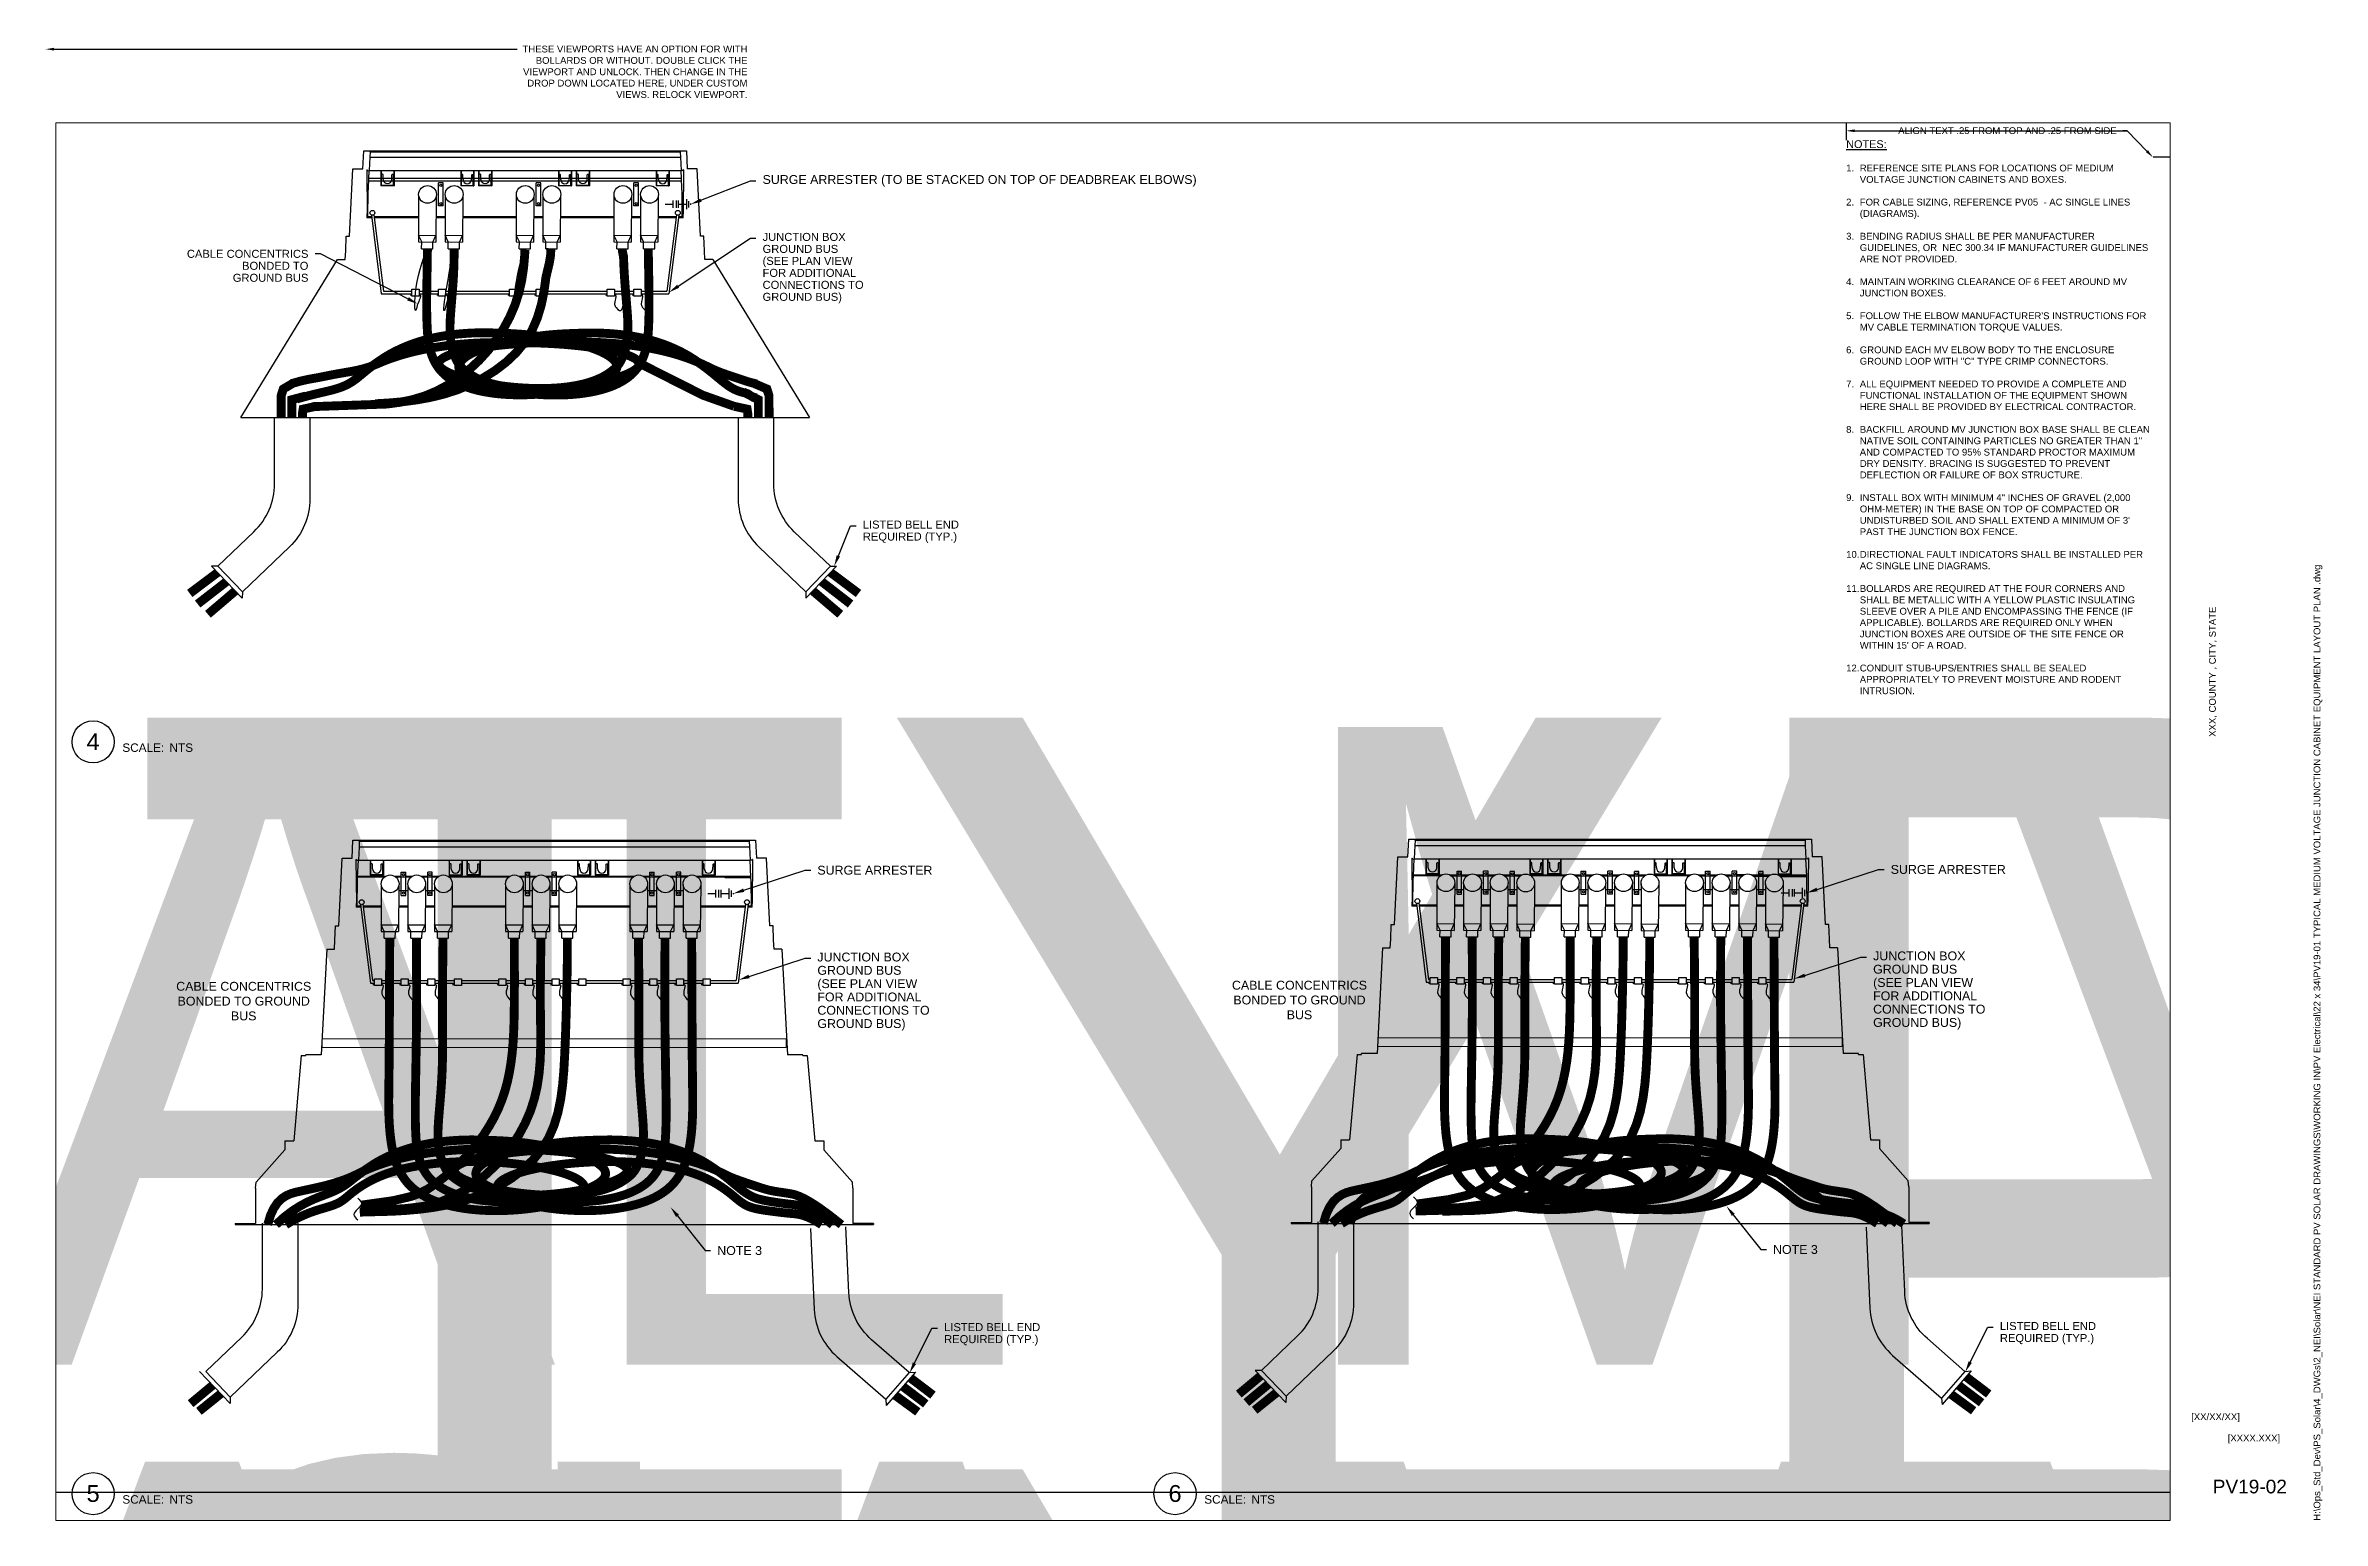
# Paper-space layout 'PV19-02 TYPICAL MEDIUM VOLTAGE JUNCTION CABINET' of a CAD drawing. Header units: feet, sheet in inches. Extents: x 0.6 to 34, y 1.3 to 22.9.
# The model-space entities are those that its viewports show. They can reach past a viewport. Long polylines and large blocks are cut down to what shows.
import ezdxf
from ezdxf import colors
from ezdxf.entities.mleader import LeaderData, LeaderLine
from ezdxf.enums import TextEntityAlignment as Align
from ezdxf.math import Vec2, Vec3

# ---------------------------------------------------------------- set-up
doc = ezdxf.new("R2018")
doc.units = ezdxf.units.FT
doc.header["$MEASUREMENT"] = 0
for name, color, linetype in [('CABLE', 2, 'Continuous'), ('E-HVMV-EQUP', 91, 'Continuous'), ('E-TEXT', 7, 'Continuous'), ('EQUIPMENT', 6, 'Continuous'), ('G-ANNO-TEXT', 1, 'Continuous'), ('G-ANNO-TTBL', 1, 'Continuous'), ('TEXT', 1, 'Continuous')]:
    doc.layers.add(name, color=color, linetype=linetype)
doc.layers.add('CONDUIT', color=6, linetype='Continuous', lineweight=18)
doc.layers.add('G-NPLT', color=67, linetype='Continuous', plot=False)
doc.layers.add('VP', color=31, linetype='Continuous', plot=False)
doc.styles.add('NEI-A', font='arial.ttf')
doc.styles.get("Standard").update_dxf_attribs({"font": 'arial.ttf'})

psp = doc.layouts.new('PV19-02 TYPICAL MEDIUM VOLTAGE JUNCTION CABINET')

# ---------------------------------------------------------------- texts
at = {"layer": 'G-ANNO-TEXT', "insert": (26.985, 21.514), "char_height": 0.1, "attachment_point": 1, "style": 'NEI-A'}
psp.add_mtext_dynamic_manual_height_columns('{\\H1.1429x;\\LNOTES:\\P}\\P\\pxi-2,l2,t2,3;1.^IREFERENCE SITE PLANS FOR LOCATIONS OF MEDIUM VOLTAGE JUNCTION CABINETS AND BOXES.\\P\\pi0,l0,tz;\\P\\pi-2,l2,t2,3;2.^IFOR CABLE SIZING, REFERENCE PV05  - AC SINGLE LINES (DIAGRAMS).\\P\\pi0,l0,tz;\\P\\pi-2,l2,t2,3;3.^IBENDING RADIUS SHALL BE PER MANUFACTURER GUIDELINES, OR  NEC 300.34 IF MANUFACTURER GUIDELINES ARE NOT PROVIDED.\\P\\pi0,l0,tz;\\P\\pi-2,l2,t2,3;4.^IMAINTAIN WORKING CLEARANCE OF 6 FEET AROUND MV JUNCTION BOXES.\\P\\pi0,l0,tz;\\P\\pi-2,l2,t2,3;5.^IFOLLOW THE ELBOW MANUFACTURER\'S INSTRUCTIONS FOR MV CABLE TERMINATION TORQUE VALUES.\\P\\pi0,l0,tz;\\P\\pi-2,l2,t2,3;{\\A1;6.^IGROUND EACH MV ELBOW BODY TO THE ENCLOSURE GROUND LOOP WITH "C" TYPE CRIMP CONNECTORS.\\P\\pi0,l0,tz;\\P\\pi-2,l2,t2,3;7.^IALL EQUIPMENT NEEDED TO PROVIDE A COMPLETE AND FUNCTIONAL INSTALLATION OF THE EQUIPMENT SHOWN HERE SHALL BE PROVIDED BY ELECTRICAL CONTRACTOR.\\P\\pi0,l0,tz;\\P\\pi-2,l2,t2,3;8.^IBACKFILL AROUND MV JUNCTION BOX BASE SHALL BE CLEAN NATIVE SOIL CONTAINING PARTICLES NO GREATER THAN 1" AND COMPACTED TO 95% STANDARD PROCTOR MAXIMUM DRY DENSITY. BRACING IS SUGGESTED TO PREVENT DEFLECTION OR FAILURE OF BOX STRUCTURE.\\P\\pi0,l0,tz;\\P\\pi-2,l2,t2,3;9.^IINSTALL BOX WITH MINIMUM 4" INCHES OF GRAVEL (2,000 OHM-METER) IN THE BASE ON TOP OF COMPACTED OR UNDISTURBED SOIL AND SHALL EXTEND A MINIMUM OF 3\' PAST THE JUNCTION BOX FENCE.\\P\\pi0,l0,tz;\\P\\pi-2,l2,t2,3;10.^IDIRECTIONAL FAULT INDICATORS SHALL BE INSTALLED PER AC SINGLE LINE DIAGRAMS.\\P\\pi0,l0,tz;\\P\\pi-2,l2,t2,3;11.^IBOLLARDS ARE REQUIRED AT THE FOUR CORNERS AND SHALL BE METALLIC WITH A YELLOW PLASTIC INSULATING SLEEVE OVER A PILE AND ENCOMPASSING THE FENCE (IF APPLICABLE). BOLLARDS ARE REQUIRED ONLY WHEN JUNCTION BOXES ARE OUTSIDE OF THE SITE FENCE OR WITHIN 15\' OF A ROAD.\\P\\pi0,l0,tz;\\P\\pi-2,l2,t2,3;12.^ICONDUIT STUB-UPS/ENTRIES SHALL BE SEALED APPROPRIATELY TO PREVENT MOISTURE AND RODENT INTRUSION.}', width=4.47985, gutter_width=0.547, heights=[10.228], dxfattribs=at)
at = {"layer": 'G-ANNO-TTBL', "style": 'NEI-A'}
psp.add_text('XXX, COUNTY , CITY, STATE', height=0.1, rotation=90, dxfattribs=at).set_placement((32.364, 13.718), align=Align.MIDDLE)
at = {"layer": 'G-ANNO-TTBL', "insert": (33.839, 1.263), "char_height": 0.1, "width": 13.97168, "attachment_point": 1, "rotation": 90, "style": 'NEI-A'}
psp.add_mtext('H:\\\\Ops_Std_Dev\\\\PS_Solar\\\\4_DWGs\\\\2_NEI\\\\Solar\\\\NEI STANDARD PV SOLAR DRAWINGS\\\\WORKING IN\\\\PV Electrical\\\\22 x 34\\\\PV19-01 TYPICAL MEDIUM VOLTAGE JUNCTION CABINET EQUIPMENT LAYOUT PLAN .dwg', dxfattribs=at)
at = {"layer": 'G-ANNO-TTBL', "style": 'NEI-A'}
for s, width, insert, char_height, attachment_point in [('[XX/XX/XX]', 0.85482, (32.044, 2.775), 0.1, 4), ('[XXXX.XXX]', 0.85482, (32.964, 2.462), 0.1, 5), ('PV19-02', 1.7218, (32.904, 1.764), 0.2, 5)]:
    psp.add_mtext_dynamic_manual_height_columns(s, width=width, gutter_width=0.5, heights=[0], dxfattribs=dict(at, insert=insert, char_height=char_height, attachment_point=attachment_point))

msp = doc.modelspace()

# ---------------------------------------------------------------- texts
at = {"layer": 'TEXT', "char_height": 2, "attachment_point": 2, "style": 'NEI-A'}
for insert in [(696.51853, 1346.47798), (934.36546, 1346.73084)]:
    msp.add_mtext_dynamic_manual_height_columns('CABLE CONCENTRICS BONDED TO GROUND BUS', width=31.334284, gutter_width=1, heights=[0], dxfattribs=dict(at, insert=insert))

# ---------------------------------------------------------------- blocks, each defined once
blk = doc.blocks.new('*U15')
for p, q in [((0, 0), (0, -0.174)), ((0.114, -0.477), (-0.114, -0.477)), ((0.085, -0.174), (-0.085, -0.174)), ((0.085, -0.245), (-0.085, -0.245)), ((0.085, -0.292), (-0.085, -0.292)), ((0, -0.292), (0, -0.477)), ((0.071, -0.524), (-0.071, -0.524)), ((0.014, -0.571), (-0.014, -0.571))]:
    blk.add_line(p, q)
at = {"layer": 'E-TEXT', "lineweight": 30, "width": 0.8, "flags": 104}
blk.add_attdef('VDESC', text='', height=0.109, dxfattribs=at).set_placement((-0.003, -0.65), align=Align.TOP_CENTER)
blk = doc.blocks.new('DETAIL_TITLE')
blk.add_circle((0.592, -0.513), 0.25)
at = {"style": 'NEI-A', "flags": 8}
blk.add_attdef('#', text='', height=0.2, dxfattribs=at).set_placement((0.592, -0.511), align=Align.MIDDLE_CENTER)
at = {"lineweight": 30, "flags": 104}
blk.add_attdef('DETAIL_TITLE', text='', height=0.2, dxfattribs=at).set_placement((0.91, -0.525), align=Align.BOTTOM_LEFT)
at = {"style": 'NEI-A'}
for tag, p in [('SCALE:', (0.939, -0.738)), ('1"_=_', (1.547, -0.738))]:
    blk.add_attdef(tag, text='', height=0.1, dxfattribs=at).set_placement(p, align=Align.BOTTOM_LEFT)

# ---------------------------------------------------------------- linework, layer by layer
at = {"layer": 'CABLE', "const_width": 2}
for points in [[(743.92512, 1511.70272), (743.91621, 1510.11468), (743.89088, 1508.67099), (743.85172, 1507.35674), (743.80133, 1506.15698), (743.74229, 1505.05681), (743.6772, 1504.0413), (743.60865, 1503.09551), (743.53923, 1502.20453), (743.47121, 1501.35603), (743.40554, 1500.54813), (743.34284, 1499.78152), (743.28375, 1499.05694), (743.22889, 1498.37507), (743.17888, 1497.73665), (743.13435, 1497.14237), (743.09594, 1496.59295), (743.06409, 1496.08807), (743.03862, 1495.62335), (743.01916, 1495.19336), (743.00536, 1494.79267), (742.99686, 1494.41588), (742.9933, 1494.05755), (742.99432, 1493.71228), (742.99956, 1493.37464), (743.00874, 1493.04013), (743.02197, 1492.70795), (743.03943, 1492.37825), (743.0613, 1492.05114), (743.08777, 1491.72676), (743.11901, 1491.40523), (743.15522, 1491.08668), (743.19657, 1490.77124), (743.24325, 1490.45905), (743.29544, 1490.15022), (743.35333, 1489.84489), (743.41709, 1489.54318), (743.48692, 1489.24523), (743.563, 1488.95116), (743.64551, 1488.66111), (743.73463, 1488.37519), (743.83028, 1488.09382), (743.93132, 1487.81851), (744.03634, 1487.55106), (744.14393, 1487.29324), (744.25269, 1487.04685), (744.36119, 1486.81369), (744.46805, 1486.59554), (744.57184, 1486.39419), (744.67152, 1486.21077), (744.76757, 1486.0438), (744.8608, 1485.89113), (744.95204, 1485.7506), (745.04212, 1485.62007), (745.13187, 1485.49739), (745.22212, 1485.38041), (745.3137, 1485.26698), (745.40763, 1485.1551), (745.50576, 1485.04327), (745.61016, 1484.93018), (745.72285, 1484.81448), (745.84591, 1484.69484), (745.98138, 1484.56992), (746.13131, 1484.43839), (746.29775, 1484.2989), (746.48216, 1484.15065), (746.68368, 1483.9949), (746.90083, 1483.83346), (747.13215, 1483.66811), (747.37618, 1483.50066), (747.63145, 1483.3329), (747.8965, 1483.16662), (748.16986, 1483.00363), (748.4503, 1482.8454), (748.73742, 1482.69219), (749.03108, 1482.54397), (749.33112, 1482.40067), (749.63738, 1482.26224), (749.94971, 1482.12865), (750.26795, 1481.99983), (750.59194, 1481.87573), (750.92152, 1481.75631), (751.25655, 1481.64152), (751.59685, 1481.53131), (751.94228, 1481.42562), (752.29268, 1481.32442), (752.64788, 1481.22763), (753.00774, 1481.13523), (753.3721, 1481.04715), (753.74079, 1480.96336), (754.11367, 1480.88378), (754.49058, 1480.80839), (754.87136, 1480.73713), (755.25584, 1480.66994), (755.64389, 1480.60679), (756.03533, 1480.54761), (756.43001, 1480.49236), (756.82778, 1480.44099), (757.22847, 1480.39344), (757.63194, 1480.34968), (758.03802, 1480.30965), (758.44656, 1480.27329), (758.8574, 1480.24057), (759.27038, 1480.21142), (759.68534, 1480.18581), (760.10214, 1480.16367), (760.52061, 1480.14496), (760.9406, 1480.12964), (761.36194, 1480.11764), (761.78449, 1480.10893), (762.20808, 1480.10344), (762.63256, 1480.10114), (763.05778, 1480.10197), (763.48356, 1480.10587), (763.90977, 1480.11281), (764.33623, 1480.12273), (764.7628, 1480.13558), (765.18931, 1480.15131), (765.61562, 1480.16988), (766.04156, 1480.19122), (766.46697, 1480.2153), (766.89171, 1480.24206), (767.3156, 1480.27145), (767.7385, 1480.30342), (768.16026, 1480.33793), (768.5807, 1480.37492), (768.99967, 1480.41434), (769.41703, 1480.45614), (769.83261, 1480.50028), (770.24625, 1480.54669), (770.65779, 1480.59535), (771.06709, 1480.64618), (771.47398, 1480.69915), (771.87831, 1480.7542), (772.27992, 1480.81129), (772.67865, 1480.87035), (773.07435, 1480.93136), (773.46686, 1480.99424), (773.85601, 1481.05896), (774.24167, 1481.12547), (774.62366, 1481.19371), (775.00183, 1481.26363), (775.37603, 1481.33519), (775.7461, 1481.40833), (776.11187, 1481.48301), (776.4732, 1481.55917), (776.82993, 1481.63676), (777.1819, 1481.71575), (777.52895, 1481.79606), (777.87092, 1481.87767), (778.20767, 1481.96051), (778.53903, 1482.04453), (778.86485, 1482.12969), (779.18496, 1482.21594), (779.49921, 1482.30322), (779.80745, 1482.39149), (780.10952, 1482.48069), (780.40526, 1482.57078), (780.69452, 1482.66171), (780.97713, 1482.75342), (781.25294, 1482.84587), (781.5218, 1482.93901), (781.78354, 1483.03279), (782.03801, 1483.12715), (782.28506, 1483.22205), (782.52452, 1483.31743), (782.75624, 1483.41326), (782.98006, 1483.50947), (783.19583, 1483.60602), (783.40339, 1483.70286), (783.60257, 1483.79993), (783.79324, 1483.8972), (783.97522, 1483.9946), (784.14836, 1484.09209), (784.3125, 1484.18962), (784.4675, 1484.28714), (784.61318, 1484.3846), (784.7494, 1484.48182), (784.87605, 1484.57817), (784.99301, 1484.67289), (785.10017, 1484.7652), (785.19742, 1484.85434), (785.28466, 1484.93956), (785.36176, 1485.02008), (785.42862, 1485.09514), (785.48531, 1485.16424), (785.53262, 1485.22788), (785.57152, 1485.28681), (785.60298, 1485.34181), (785.62797, 1485.39362), (785.64745, 1485.44301), (785.66241, 1485.49075), (785.67381, 1485.53758), (785.68236, 1485.58427), (785.68773, 1485.63149), (785.6893, 1485.67994), (785.6865, 1485.73029), (785.67872, 1485.78322), (785.66536, 1485.83942), (785.64582, 1485.89956), (785.61951, 1485.96434), (785.5859, 1486.03418), (785.54471, 1486.10858), (785.49574, 1486.1868), (785.43878, 1486.26809), (785.37363, 1486.3517), (785.30009, 1486.43689), (785.21794, 1486.52291), (785.12698, 1486.60902), (785.02707, 1486.69459), (784.91826, 1486.77949), (784.80065, 1486.86371), (784.67437, 1486.94724), (784.53953, 1487.03008), (784.39623, 1487.11221), (784.2446, 1487.19364), (784.08473, 1487.27434), (783.91675, 1487.35431), (783.74076, 1487.43354), (783.55689, 1487.51203), (783.36523, 1487.58976), (783.1659, 1487.66672), (782.95901, 1487.74292), (782.74468, 1487.81833), (782.52302, 1487.89295), (782.29414, 1487.96677), (782.05814, 1488.03978), (781.81515, 1488.11198), (781.56528, 1488.18336), (781.30863, 1488.25389), (781.04532, 1488.32359), (780.77547, 1488.39244), (780.49917, 1488.46043), (780.21655, 1488.52755), (779.92772, 1488.59379), (779.63279, 1488.65915), (779.33186, 1488.72361), (779.02506, 1488.78717), (778.7125, 1488.84982), (778.39428, 1488.91155), (778.07052, 1488.97235), (777.74133, 1489.03222), (777.40682, 1489.09114), (777.06711, 1489.1491), (776.7223, 1489.2061), (776.37252, 1489.26213), (776.01786, 1489.31718), (775.65845, 1489.37124), (775.29439, 1489.42431), (774.92579, 1489.47636), (774.55278, 1489.5274), (774.17545, 1489.57742), (773.79393, 1489.62641), (773.40832, 1489.67436), (773.01874, 1489.72125), (772.6253, 1489.76709), (772.2281, 1489.81186), (771.82727, 1489.85556), (771.42291, 1489.89817), (771.01514, 1489.93969), (770.60407, 1489.98011), (770.1898, 1490.01942), (769.77246, 1490.05761), (769.35215, 1490.09468), (768.92899, 1490.13061), (768.50189, 1490.16542), (768.06501, 1490.19925), (767.6113, 1490.23225), (767.13373, 1490.26459), (766.62523, 1490.29643), (766.07879, 1490.32793), (765.48734, 1490.35924), (764.84385, 1490.39053), (764.14368, 1490.42182), (763.39179, 1490.45255), (762.59553, 1490.48203), (761.76225, 1490.50958), (760.89933, 1490.53449), (760.01411, 1490.55607), (759.11396, 1490.57363), (758.20623, 1490.58648), (757.29828, 1490.59412), (756.39753, 1490.59684), (755.51136, 1490.59514), (754.6472, 1490.5895), (753.81244, 1490.58041), (753.01449, 1490.56836), (752.26075, 1490.55384), (751.55864, 1490.53735), (750.91315, 1490.51928), (750.31962, 1490.49971), (749.77101, 1490.47864), (749.26025, 1490.45605), (748.78028, 1490.43194), (748.32405, 1490.4063), (747.8845, 1490.37912), (747.45456, 1490.35039), (747.02836, 1490.3201), (746.60474, 1490.28826), (746.18374, 1490.25485), (745.76536, 1490.21986), (745.34963, 1490.18331), (744.93659, 1490.14517), (744.52624, 1490.10544), (744.11863, 1490.06412), (743.71375, 1490.02121), (743.31161, 1489.97669), (742.91218, 1489.93058), (742.51546, 1489.88285), (742.12141, 1489.83352), (741.73004, 1489.78257), (741.34131, 1489.73001), (740.95522, 1489.67582), (740.57175, 1489.62001), (740.19087, 1489.56257), (739.81258, 1489.5035), (739.43686, 1489.4428), (739.06369, 1489.38046), (738.69305, 1489.31647), (738.32492, 1489.25084), (737.9593, 1489.18357), (737.59616, 1489.11464), (737.23548, 1489.04406), (736.87725, 1488.97181), (736.52146, 1488.89791), (736.16808, 1488.82234), (735.8171, 1488.7451), (735.4685, 1488.66619), (735.12226, 1488.5856), (734.77837, 1488.50333), (734.43682, 1488.41939), (734.09757, 1488.33375), (733.76063, 1488.24642), (733.42596, 1488.15741), (733.09356, 1488.06669), (732.7634, 1487.97427), (732.43548, 1487.88016), (732.10977, 1487.78433), (731.78625, 1487.68679), (731.46491, 1487.58754), (731.14574, 1487.48658), (730.82871, 1487.38389), (730.51381, 1487.27948), (730.20102, 1487.17334), (729.89033, 1487.06547), (729.58171, 1486.95586), (729.27516, 1486.84452), (728.97065, 1486.73143), (728.66817, 1486.6166), (728.36769, 1486.50002), (728.06922, 1486.38169), (727.77272, 1486.26161), (727.47818, 1486.13977), (727.18521, 1486.01623), (726.89192, 1485.89138), (726.59605, 1485.76564), (726.29534, 1485.63945), (725.98753, 1485.51325), (725.67036, 1485.38749), (725.34157, 1485.26259), (724.99889, 1485.139), (724.64036, 1485.01712), (724.26521, 1484.89721), (723.87297, 1484.77952), (723.46315, 1484.66427), (723.03529, 1484.55169), (722.58891, 1484.44202), (722.12353, 1484.33548), (721.63867, 1484.23232), (721.13442, 1484.13255), (720.61298, 1484.03539), (720.07712, 1483.93985), (719.52961, 1483.84493), (718.97322, 1483.74963), (718.41071, 1483.65297), (717.84484, 1483.55394), (717.27839, 1483.45156), (716.71362, 1483.3452), (716.1509, 1483.23571), (715.59008, 1483.12432), (715.03103, 1483.01225), (714.47361, 1482.90072), (713.91769, 1482.79096), (713.36313, 1482.6842), (712.80979, 1482.58164), (712.25523, 1482.48298), (711.68775, 1482.38174), (711.09333, 1482.2699), (710.45798, 1482.13943), (709.76767, 1481.98232), (709.0084, 1481.79056), (708.16617, 1481.55611), (707.22695, 1481.27096)], [(737.90894, 1511.69936), (737.88761, 1510.37142), (737.86753, 1509.14047), (737.8487, 1507.99791), (737.83113, 1506.93512), (737.8148, 1505.94351), (737.79974, 1505.01446), (737.78592, 1504.13937), (737.77336, 1503.30963), (737.76212, 1502.51727), (737.75245, 1501.75685), (737.74469, 1501.02359), (737.73918, 1500.31268), (737.73623, 1499.61934), (737.73618, 1498.93876), (737.73935, 1498.26616), (737.74608, 1497.59673), (737.75661, 1496.92745), (737.77093, 1496.26226), (737.78893, 1495.60692), (737.81052, 1494.96713), (737.8356, 1494.34862), (737.86407, 1493.75712), (737.89583, 1493.19835), (737.93079, 1492.67803), (737.9689, 1492.20009), (738.01033, 1491.76116), (738.05533, 1491.35607), (738.10413, 1490.97967), (738.15694, 1490.62679), (738.21402, 1490.29225), (738.27558, 1489.97089), (738.34187, 1489.65756), (738.4131, 1489.34795), (738.48947, 1489.04134), (738.57114, 1488.73787), (738.65829, 1488.43769), (738.75111, 1488.14094), (738.84976, 1487.84777), (738.95442, 1487.55833), (739.06528, 1487.27275), (739.1825, 1486.99119), (739.30625, 1486.71379), (739.43668, 1486.44067), (739.57395, 1486.17197), (739.71823, 1485.90784), (739.86967, 1485.6484), (740.02843, 1485.39379), (740.19467, 1485.14414), (740.36851, 1484.89958), (740.54997, 1484.66015), (740.739, 1484.42587), (740.93558, 1484.19676), (741.13967, 1483.97286), (741.35125, 1483.75418), (741.57029, 1483.54075), (741.79675, 1483.3326), (742.03058, 1483.12973), (742.27167, 1482.93213), (742.51985, 1482.73974), (742.775, 1482.55253), (743.03696, 1482.37044), (743.30559, 1482.19344), (743.58074, 1482.02149), (743.86226, 1481.85455), (744.15002, 1481.69256), (744.44386, 1481.5355), (744.74364, 1481.3833), (745.0492, 1481.23594), (745.36042, 1481.09337), (745.67712, 1480.95554), (745.99918, 1480.82242), (746.32644, 1480.69395), (746.65876, 1480.5701), (746.99598, 1480.45082), (747.33797, 1480.33606), (747.68457, 1480.2258), (748.03564, 1480.11997), (748.39103, 1480.01854), (748.75059, 1479.92147), (749.11418, 1479.82871), (749.48165, 1479.74021), (749.85285, 1479.65595), (750.22764, 1479.57586), (750.60587, 1479.49991), (750.98738, 1479.42806), (751.37205, 1479.36026), (751.75971, 1479.29647), (752.15022, 1479.23664), (752.54343, 1479.18073), (752.93921, 1479.12871), (753.33739, 1479.08051), (753.73783, 1479.03611), (754.14039, 1478.99546), (754.54492, 1478.95852), (754.95128, 1478.92523), (755.3593, 1478.89557), (755.76886, 1478.86948), (756.17979, 1478.84692), (756.59196, 1478.82785), (757.00522, 1478.81222), (757.41942, 1478.8), (757.83441, 1478.79114), (758.25004, 1478.78559), (758.66618, 1478.78331), (759.08267, 1478.78426), (759.49936, 1478.7884), (759.91611, 1478.79568), (760.33277, 1478.80606), (760.7492, 1478.81949), (761.16525, 1478.83594), (761.58076, 1478.85536), (761.9956, 1478.8777), (762.40961, 1478.90292), (762.82265, 1478.93098), (763.23458, 1478.96184), (763.64524, 1478.99545), (764.05449, 1479.03177), (764.46218, 1479.07075), (764.86817, 1479.11236), (765.2723, 1479.15654), (765.67443, 1479.20326), (766.07442, 1479.25247), (766.47212, 1479.30414), (766.86737, 1479.3582), (767.26003, 1479.41463), (767.64997, 1479.47338), (768.03702, 1479.53441), (768.42104, 1479.59767), (768.80188, 1479.66311), (769.17941, 1479.73071), (769.55346, 1479.8004), (769.9239, 1479.87215), (770.29058, 1479.94592), (770.65334, 1480.02167), (771.01205, 1480.09934), (771.36655, 1480.1789), (771.7167, 1480.2603), (772.06236, 1480.34349), (772.40337, 1480.42845), (772.73959, 1480.51512), (773.07086, 1480.60345), (773.39706, 1480.69342), (773.71801, 1480.78496), (774.03359, 1480.87805), (774.34364, 1480.97263), (774.64802, 1481.06866), (774.94658, 1481.16611), (775.23917, 1481.26492), (775.52564, 1481.36505), (775.80585, 1481.46646), (776.07966, 1481.56911), (776.34691, 1481.67295), (776.60745, 1481.77794), (776.86114, 1481.88403), (777.10784, 1481.99119), (777.3474, 1482.09937), (777.57966, 1482.20852), (777.80449, 1482.31861), (778.02173, 1482.42959), (778.23124, 1482.54141), (778.43287, 1482.65404), (778.62647, 1482.76742), (778.8119, 1482.88153), (778.98902, 1482.9963), (779.15766, 1483.11171), (779.3177, 1483.2277), (779.46897, 1483.34423), (779.61133, 1483.46126), (779.74465, 1483.57875), (779.86879, 1483.69666), (779.98366, 1483.81494), (780.08912, 1483.93356), (780.18508, 1484.05246), (780.27141, 1484.17162), (780.34799, 1484.29099), (780.41472, 1484.41053), (780.47152, 1484.5302), (780.51839, 1484.64997), (780.5554, 1484.76982), (780.58261, 1484.88971), (780.60006, 1485.00961), (780.60781, 1485.1295), (780.60592, 1485.24934), (780.59443, 1485.36912), (780.57341, 1485.4888), (780.54296, 1485.60835), (780.50318, 1485.72776), (780.45419, 1485.84699), (780.39609, 1485.96603), (780.32899, 1486.08484), (780.253, 1486.20341), (780.16822, 1486.32171), (780.07476, 1486.43971), (779.97274, 1486.5574), (779.86225, 1486.67473), (779.74341, 1486.7917), (779.61632, 1486.90828), (779.48109, 1487.02444), (779.33783, 1487.14015), (779.18665, 1487.2554), (779.02765, 1487.37016), (778.86094, 1487.4844), (778.68663, 1487.5981), (778.50483, 1487.71123), (778.31565, 1487.82378), (778.11918, 1487.93571), (777.91555, 1488.047), (777.70486, 1488.15763), (777.48721, 1488.26757), (777.26272, 1488.3768), (777.03149, 1488.48529), (776.79362, 1488.59302), (776.54924, 1488.69997), (776.29844, 1488.8061), (776.04133, 1488.9114), (775.77802, 1489.01584), (775.50862, 1489.1194), (775.23323, 1489.22204), (774.95197, 1489.32376), (774.66494, 1489.42451), (774.37225, 1489.52428), (774.074, 1489.62305), (773.77031, 1489.72079), (773.46128, 1489.81746), (773.14702, 1489.91306), (772.82764, 1490.00756), (772.50324, 1490.10092), (772.17394, 1490.19313), (771.83983, 1490.28416), (771.50104, 1490.37399), (771.15766, 1490.4626), (770.8098, 1490.54994), (770.45758, 1490.63602), (770.1011, 1490.72079), (769.74046, 1490.80423), (769.37578, 1490.88633), (769.00716, 1490.96705), (768.63471, 1491.04637), (768.25853, 1491.12427), (767.87875, 1491.20072), (767.49546, 1491.27569), (767.10876, 1491.34917), (766.71878, 1491.42113), (766.32561, 1491.49154), (765.92937, 1491.56038), (765.53016, 1491.62762), (765.12809, 1491.69324), (764.72327, 1491.75722), (764.3158, 1491.81953), (763.9058, 1491.88015), (763.49336, 1491.93904), (763.07861, 1491.9962), (762.66164, 1492.05158), (762.24256, 1492.10518), (761.82149, 1492.15696), (761.39853, 1492.2069), (760.97264, 1492.25499), (760.53822, 1492.3013), (760.08851, 1492.34591), (759.61678, 1492.38891), (759.11626, 1492.43039), (758.58022, 1492.47042), (758.0019, 1492.5091), (757.37455, 1492.5465), (756.69487, 1492.58261), (755.97333, 1492.61698), (755.22386, 1492.64906), (754.46038, 1492.67831), (753.69681, 1492.70417), (752.94707, 1492.72609), (752.22509, 1492.74353), (751.54479, 1492.75593), (750.91664, 1492.76289), (750.33735, 1492.76464), (749.80018, 1492.76154), (749.29837, 1492.75395), (748.82521, 1492.74224), (748.37393, 1492.72678), (747.93779, 1492.70793), (747.51007, 1492.68607), (747.08515, 1492.6615), (746.662, 1492.63424), (746.24074, 1492.60429), (745.82146, 1492.57162), (745.40428, 1492.53619), (744.98929, 1492.49799), (744.57662, 1492.457), (744.16637, 1492.41318), (743.75865, 1492.36652), (743.35354, 1492.31699), (742.95114, 1492.26457), (742.55154, 1492.20926), (742.15484, 1492.15102), (741.76112, 1492.08985), (741.37049, 1492.02571), (740.98302, 1491.9586), (740.5988, 1491.8885), (740.21784, 1491.81543), (739.84015, 1491.73939), (739.46571, 1491.6604), (739.09454, 1491.5785), (738.72663, 1491.49368), (738.36198, 1491.40596), (738.00059, 1491.31537), (737.64245, 1491.22193), (737.28754, 1491.12565), (736.93582, 1491.02657), (736.58726, 1490.92473), (736.24182, 1490.82014), (735.89947, 1490.71284), (735.56018, 1490.60286), (735.22391, 1490.49024), (734.89063, 1490.37499), (734.5603, 1490.25715), (734.23289, 1490.13675), (733.90837, 1490.01382), (733.5867, 1489.88838), (733.26785, 1489.76048), (732.95178, 1489.63013), (732.63846, 1489.49737), (732.32785, 1489.36223), (732.01993, 1489.22474), (731.71465, 1489.08492), (731.41199, 1488.94282), (731.11191, 1488.79845), (730.81437, 1488.65185), (730.51935, 1488.50304), (730.2268, 1488.35206), (729.93605, 1488.19845), (729.64381, 1488.03977), (729.34617, 1487.87309), (729.0392, 1487.69549), (728.71897, 1487.50404), (728.38157, 1487.29582), (728.02306, 1487.0679), (727.63952, 1486.81735), (727.22838, 1486.54206), (726.79245, 1486.24314), (726.3359, 1485.92251), (725.8629, 1485.58208), (725.3776, 1485.22379), (724.88419, 1484.84955), (724.38682, 1484.46128), (723.88965, 1484.0609), (723.39518, 1483.65094), (722.89913, 1483.23628), (722.39555, 1482.82245), (721.87848, 1482.41494), (721.34197, 1482.01925), (720.78008, 1481.64088), (720.18683, 1481.28534), (719.55629, 1480.95814), (718.88509, 1480.66323), (718.18027, 1480.39846), (717.45147, 1480.16014), (716.7083, 1479.94457), (715.96042, 1479.74806), (715.21744, 1479.56692), (714.489, 1479.39746), (713.78473, 1479.23598), (713.11095, 1479.07891), (712.46072, 1478.92318), (711.82376, 1478.76584), (711.18983, 1478.60395), (710.54865, 1478.43455), (709.88996, 1478.25469), (709.20351, 1478.06143), (708.47902, 1477.85181)], [(759.864, 1511.47943), (759.81665, 1510.26876), (759.56923, 1507.40213), (759.14602, 1504.56258), (758.50577, 1501.7577), (757.609, 1498.99553), (756.44755, 1496.29242), (755.04011, 1493.67179), (753.40626, 1491.15732), (751.56555, 1488.77268), (749.53756, 1486.54152), (747.34184, 1484.48752), (744.99797, 1482.63434), (742.52551, 1481.00566), (739.94402, 1479.62513), (737.27307, 1478.51643), (734.53068, 1477.68893), (731.72966, 1477.10413), (728.88173, 1476.71348), (711.9627, 1476.12116)], [(765.71788, 1511.81359), (765.65087, 1510.24557), (765.38853, 1508.56925), (764.60122, 1505.26812), (764.17945, 1502.11015), (763.55177, 1499.03586), (762.66157, 1496.08251), (761.45224, 1493.28735), (759.86941, 1490.68703), (757.913, 1488.30368), (755.63914, 1486.14444), (753.10654, 1484.21572), (750.37392, 1482.52395), (747.49999, 1481.07556), (744.54332, 1479.87687), (741.54513, 1478.92225), (738.51383, 1478.18339), (735.45414, 1477.62948), (732.37079, 1477.22969), (729.26852, 1476.9532), (726.15206, 1476.76917)], [(781.81304, 1511.67987), (781.81479, 1511.24448), (781.94371, 1510.58493), (782.08709, 1509.95501), (782.10641, 1509.30165), (782.12934, 1508.64462), (782.15615, 1507.98365), (782.18708, 1507.31846), (782.22229, 1506.64885), (782.26151, 1505.97494), (782.30436, 1505.29691), (782.3505, 1504.61497), (782.39954, 1503.9293), (782.45112, 1503.24009), (782.50488, 1502.54754), (782.56044, 1501.85184), (782.61733, 1501.15416), (782.67463, 1500.4596), (782.73133, 1499.77421), (782.78641, 1499.10406), (782.83884, 1498.45521), (782.88759, 1497.83374), (782.93166, 1497.24571), (782.97001, 1496.69718), (783.00186, 1496.19231), (783.02733, 1495.72759), (783.04678, 1495.29759), (783.06058, 1494.89691), (783.06908, 1494.52012), (783.07264, 1494.16179), (783.07163, 1493.81652), (783.06639, 1493.47887), (783.0572, 1493.14436), (783.04397, 1492.81219), (783.02651, 1492.48249), (783.00464, 1492.15538), (782.97818, 1491.83099), (782.94693, 1491.50946), (782.91073, 1491.19092), (782.86938, 1490.87548), (782.8227, 1490.56328), (782.77051, 1490.25445), (782.71262, 1489.94912), (782.64885, 1489.64742), (782.57902, 1489.34947), (782.50294, 1489.0554), (782.42044, 1488.76534), (782.33132, 1488.47943), (782.23567, 1488.19806), (782.13462, 1487.92275), (782.0296, 1487.65529), (781.92201, 1487.39748), (781.81326, 1487.15109), (781.70475, 1486.91792), (781.5979, 1486.69977), (781.49411, 1486.49842), (781.39442, 1486.31501), (781.29838, 1486.14804), (781.20515, 1485.99537), (781.1139, 1485.85484), (781.02382, 1485.72431), (780.93407, 1485.60163), (780.84382, 1485.48465), (780.75225, 1485.37122), (780.65832, 1485.25933), (780.56018, 1485.14751), (780.45579, 1485.03442), (780.34309, 1484.91872), (780.22003, 1484.79908), (780.08457, 1484.67416), (779.93464, 1484.54262), (779.7682, 1484.40314), (779.58378, 1484.25488), (779.38226, 1484.09914), (779.16511, 1483.93769), (778.93379, 1483.77235), (778.68976, 1483.6049), (778.43449, 1483.43714), (778.16944, 1483.27086), (777.89608, 1483.10786), (777.61565, 1482.94963), (777.32853, 1482.79643), (777.03486, 1482.64821), (776.73482, 1482.50491), (776.42856, 1482.36648), (776.11623, 1482.23288), (775.79799, 1482.10406), (775.474, 1481.97997), (775.14442, 1481.86055), (774.8094, 1481.74576), (774.46909, 1481.63555), (774.12367, 1481.52986), (773.77327, 1481.42865), (773.41806, 1481.33187), (773.0582, 1481.23947), (772.69385, 1481.15139), (772.32515, 1481.06759), (771.95227, 1480.98802), (771.57536, 1480.91263), (771.19459, 1480.84137), (770.8101, 1480.77418), (770.42206, 1480.71102), (770.03062, 1480.65184), (769.63594, 1480.59659), (769.23817, 1480.54522), (768.83747, 1480.49768), (768.43401, 1480.45392), (768.02793, 1480.41388), (767.61939, 1480.37753), (767.20855, 1480.3448), (766.79557, 1480.31566), (766.3806, 1480.29004), (765.9638, 1480.26791), (765.54533, 1480.2492), (765.12535, 1480.23388), (764.704, 1480.22188), (764.28145, 1480.21316), (763.85786, 1480.20768), (763.43338, 1480.20538), (763.00817, 1480.2062), (762.58238, 1480.21011), (762.15618, 1480.21705), (761.72971, 1480.22697), (761.30315, 1480.23982), (760.87663, 1480.25555), (760.45033, 1480.27412), (760.02439, 1480.29546), (759.59897, 1480.31954), (759.17424, 1480.3463), (758.75034, 1480.37569), (758.32744, 1480.40766), (757.90569, 1480.44217), (757.48525, 1480.47915), (757.06627, 1480.51857), (756.64891, 1480.56038), (756.23334, 1480.60451), (755.8197, 1480.65093), (755.40815, 1480.69958), (754.99885, 1480.75042), (754.59196, 1480.80339), (754.18763, 1480.85844), (753.78602, 1480.91552), (753.38729, 1480.97459), (752.9916, 1481.03559), (752.59909, 1481.09848), (752.20993, 1481.1632), (751.82428, 1481.2297), (751.44229, 1481.29794), (751.06411, 1481.36787), (750.68991, 1481.43942), (750.31985, 1481.51257), (749.95407, 1481.58724), (749.59274, 1481.6634), (749.23602, 1481.741), (748.88405, 1481.81998), (748.537, 1481.9003), (748.19502, 1481.9819), (747.85827, 1482.06474), (747.52691, 1482.14877), (747.2011, 1482.23393), (746.88099, 1482.32017), (746.56673, 1482.40745), (746.25849, 1482.49572), (745.95642, 1482.58493), (745.66068, 1482.67502), (745.37143, 1482.76595), (745.08882, 1482.85766), (744.813, 1482.95011), (744.54415, 1483.04325), (744.28241, 1483.13702), (744.02793, 1483.23138), (743.78089, 1483.32628), (743.54143, 1483.42167), (743.30971, 1483.5175), (743.08588, 1483.61371), (742.87012, 1483.71026), (742.66256, 1483.80709), (742.46337, 1483.90417), (742.27271, 1484.00143), (742.09073, 1484.09884), (741.91759, 1484.19633), (741.75344, 1484.29386), (741.59845, 1484.39138), (741.45276, 1484.48883), (741.31654, 1484.58606), (741.18989, 1484.68241), (741.07293, 1484.77713), (740.96577, 1484.86944), (740.86852, 1484.95858), (740.78129, 1485.0438), (740.70419, 1485.12432), (740.63732, 1485.19938), (740.58063, 1485.26848), (740.53332, 1485.33211), (740.49443, 1485.39105), (740.46297, 1485.44604), (740.43798, 1485.49786), (740.41849, 1485.54725), (740.40353, 1485.59499), (740.39213, 1485.64182), (740.38358, 1485.6885), (740.37822, 1485.73573), (740.37664, 1485.78417), (740.37944, 1485.83452), (740.38723, 1485.88746), (740.40059, 1485.94366), (740.42012, 1486.0038), (740.44643, 1486.06857), (740.48005, 1486.13841), (740.52124, 1486.21282), (740.57021, 1486.29104), (740.62717, 1486.37233), (740.69231, 1486.45594), (740.76586, 1486.54113), (740.84801, 1486.62715), (740.93896, 1486.71325), (741.03888, 1486.79882), (741.14769, 1486.88372), (741.26529, 1486.96794), (741.39157, 1487.05148), (741.52641, 1487.13432), (741.66971, 1487.21645), (741.82135, 1487.29787), (741.98121, 1487.37857), (742.14919, 1487.45855), (742.32518, 1487.53778), (742.50906, 1487.61627), (742.70072, 1487.694), (742.90005, 1487.77096), (743.10693, 1487.84715), (743.32126, 1487.92256), (743.54293, 1487.99718), (743.77181, 1488.07101), (744.0078, 1488.14402), (744.25079, 1488.21622), (744.50066, 1488.28759), (744.75731, 1488.35813), (745.02062, 1488.42783), (745.29048, 1488.49668), (745.56677, 1488.56466), (745.84939, 1488.63178), (746.13822, 1488.69803), (746.43316, 1488.76338), (746.73408, 1488.82785), (747.04088, 1488.89141), (747.35345, 1488.95406), (747.67167, 1489.01579), (747.99543, 1489.07659), (748.32461, 1489.13645), (748.65912, 1489.19537), (748.99883, 1489.25334), (749.34364, 1489.31034), (749.69343, 1489.36637), (750.04808, 1489.42142), (750.4075, 1489.47548), (750.77156, 1489.52854), (751.14015, 1489.5806), (751.51317, 1489.63164), (751.89049, 1489.68166), (752.27201, 1489.73065), (752.65762, 1489.77859), (753.04721, 1489.82549), (753.44065, 1489.87133), (753.83784, 1489.9161), (754.23868, 1489.9598), (754.64303, 1490.00241), (755.0508, 1490.04393), (755.46188, 1490.08435), (755.87614, 1490.12366), (756.29348, 1490.16185), (756.71379, 1490.19892), (757.13695, 1490.23484), (757.56405, 1490.26966), (758.00093, 1490.30348), (758.45464, 1490.33649), (758.93222, 1490.36883), (759.44071, 1490.40067), (759.98716, 1490.43216), (760.5786, 1490.46348), (761.22209, 1490.49477), (761.92226, 1490.52605), (762.67416, 1490.55679), (763.47042, 1490.58627), (764.30369, 1490.61381), (765.16662, 1490.63872), (766.05183, 1490.66031), (766.95199, 1490.67787), (767.85972, 1490.69072), (768.76766, 1490.69836), (769.66842, 1490.70108), (770.55458, 1490.69938), (771.41875, 1490.69373), (772.25351, 1490.68465), (773.05146, 1490.6726), (773.80519, 1490.65808), (774.5073, 1490.64158), (775.1528, 1490.62352), (775.74632, 1490.60395), (776.29494, 1490.58287), (776.8057, 1490.56029), (777.28566, 1490.53618), (777.74189, 1490.51053), (778.18145, 1490.48335), (778.61139, 1490.45462), (779.03758, 1490.42434), (779.4612, 1490.39249), (779.88221, 1490.35908), (780.30059, 1490.3241), (780.71631, 1490.28754), (781.12936, 1490.2494), (781.5397, 1490.20968), (781.94732, 1490.16836), (782.35219, 1490.12545), (782.75434, 1490.08093), (783.15376, 1490.03481), (783.55049, 1489.98709), (783.94453, 1489.93776), (784.33591, 1489.88681), (784.72463, 1489.83424), (785.11072, 1489.78006), (785.4942, 1489.72425), (785.87507, 1489.66681), (786.25336, 1489.60774), (786.62908, 1489.54703), (787.00226, 1489.48469), (787.3729, 1489.42071), (787.74102, 1489.35508), (788.10664, 1489.2878), (788.46979, 1489.21888), (788.83046, 1489.14829), (789.18869, 1489.07605), (789.54449, 1489.00215), (789.89787, 1488.92658), (790.24885, 1488.84934), (790.59745, 1488.77043), (790.94368, 1488.68984), (791.28757, 1488.60757), (791.62913, 1488.52362), (791.96837, 1488.43799), (792.30532, 1488.35066), (792.63998, 1488.26164), (792.97238, 1488.17093), (793.30254, 1488.07851), (793.63047, 1487.98439), (793.95618, 1487.88857), (794.27969, 1487.79103), (794.60103, 1487.69178), (794.92021, 1487.59081), (795.23724, 1487.48813), (795.55214, 1487.38371), (795.86492, 1487.27757), (796.17562, 1487.1697), (796.48423, 1487.0601), (796.79079, 1486.94875), (797.0953, 1486.83567), (797.39778, 1486.72084), (797.69825, 1486.60426), (797.99673, 1486.48593), (798.29323, 1486.36585), (798.58777, 1486.244), (798.88036, 1486.1204), (799.17103, 1485.99503), (799.45979, 1485.86789), (799.74666, 1485.73897), (800.03165, 1485.60828), (800.31479, 1485.47582), (800.59608, 1485.34157), (800.87554, 1485.20553), (801.15437, 1485.06751), (801.43845, 1484.92653), (801.73483, 1484.78143), (802.05057, 1484.63104), (802.39273, 1484.47419), (802.76837, 1484.30971), (803.18453, 1484.13644), (803.64828, 1483.95321), (804.16343, 1483.75958), (804.72081, 1483.55797), (805.30801, 1483.35153), (805.9126, 1483.14343), (806.52219, 1482.9368), (807.12435, 1482.73481), (807.70667, 1482.54059), (808.25674, 1482.35731), (808.76541, 1482.18747), (809.23659, 1482.03093), (809.67748, 1481.88692), (810.09525, 1481.75467), (810.4971, 1481.6334), (810.89019, 1481.52233), (811.28172, 1481.42069), (811.67888, 1481.32769), (812.08843, 1481.24231)], [(787.68206, 1511.65052), (787.67155, 1510.81635), (787.68976, 1509.76127), (787.70703, 1508.7825), (787.72305, 1507.87791), (787.73782, 1507.03918), (787.75145, 1506.25646), (787.76404, 1505.51989), (787.77567, 1504.81961), (787.78647, 1504.14577), (787.79651, 1503.48852), (787.80591, 1502.83799), (787.81467, 1502.186), (787.82247, 1501.53108), (787.82889, 1500.8734), (787.8335, 1500.21317), (787.83591, 1499.55056), (787.83568, 1498.88576), (787.8324, 1498.21897), (787.82566, 1497.55038), (787.81513, 1496.88109), (787.80081, 1496.21591), (787.78281, 1495.56056), (787.76122, 1494.92077), (787.73614, 1494.30226), (787.70767, 1493.71076), (787.67591, 1493.15199), (787.64095, 1492.63168), (787.60284, 1492.15373), (787.56141, 1491.7148), (787.51641, 1491.30972), (787.46761, 1490.93332), (787.4148, 1490.58043), (787.35772, 1490.24589), (787.29615, 1489.92454), (787.22987, 1489.6112), (787.15864, 1489.30159), (787.08227, 1488.99499), (787.0006, 1488.69152), (786.91345, 1488.39133), (786.82063, 1488.09459), (786.72198, 1487.80142), (786.61731, 1487.51197), (786.50646, 1487.2264), (786.38924, 1486.94484), (786.26549, 1486.66743), (786.13506, 1486.39431), (785.99779, 1486.12562), (785.85351, 1485.86148), (785.70207, 1485.60204), (785.54331, 1485.34743), (785.37707, 1485.09779), (785.20322, 1484.85323), (785.02177, 1484.61379), (784.83274, 1484.37951), (784.63616, 1484.1504), (784.43207, 1483.9265), (784.22049, 1483.70782), (784.00145, 1483.49439), (783.77499, 1483.28624), (783.54116, 1483.08338), (783.30007, 1482.88577), (783.05188, 1482.69339), (782.79674, 1482.50617), (782.53478, 1482.32408), (782.26615, 1482.14709), (781.991, 1481.97514), (781.70948, 1481.80819), (781.42172, 1481.64621), (781.12788, 1481.48914), (780.8281, 1481.33695), (780.52254, 1481.18959), (780.21132, 1481.04702), (779.89461, 1480.90919), (779.57256, 1480.77606), (779.2453, 1480.64759), (778.91298, 1480.52374), (778.57576, 1480.40446), (778.23377, 1480.28971), (777.88717, 1480.17944), (777.5361, 1480.07361), (777.18071, 1479.97219), (776.82115, 1479.87511), (776.45756, 1479.78235), (776.09009, 1479.69386), (775.71889, 1479.60959), (775.3441, 1479.5295), (774.96587, 1479.45356), (774.58436, 1479.3817), (774.19969, 1479.3139), (773.81203, 1479.25011), (773.42152, 1479.19028), (773.02831, 1479.13438), (772.63253, 1479.08235), (772.23435, 1479.03416), (771.83391, 1478.98976), (771.43135, 1478.94911), (771.02682, 1478.91216), (770.62046, 1478.87888), (770.21244, 1478.84921), (769.80288, 1478.82312), (769.39195, 1478.80056), (768.97978, 1478.78149), (768.56652, 1478.76587), (768.15232, 1478.75364), (767.73733, 1478.74478), (767.3217, 1478.73923), (766.90556, 1478.73696), (766.48907, 1478.73791), (766.07238, 1478.74205), (765.65563, 1478.74933), (765.23897, 1478.7597), (764.82254, 1478.77314), (764.40649, 1478.78958), (763.99098, 1478.809), (763.57614, 1478.83134), (763.16213, 1478.85656), (762.74908, 1478.88462), (762.33716, 1478.91548), (761.9265, 1478.94909), (761.51725, 1478.98541), (761.10956, 1479.02439), (760.70357, 1479.066), (760.29944, 1479.11018), (759.89731, 1479.15691), (759.49732, 1479.20612), (759.09962, 1479.25778), (758.70437, 1479.31185), (758.31171, 1479.36828), (757.92177, 1479.42703), (757.53472, 1479.48805), (757.1507, 1479.55131), (756.76986, 1479.61676), (756.39233, 1479.68435), (756.01828, 1479.75404), (755.64784, 1479.8258), (755.28116, 1479.89957), (754.9184, 1479.97531), (754.55969, 1480.05298), (754.20519, 1480.13254), (753.85503, 1480.21394), (753.50938, 1480.29714), (753.16837, 1480.38209), (752.83215, 1480.46876), (752.50088, 1480.5571), (752.17468, 1480.64706), (751.85373, 1480.73861), (751.53815, 1480.83169), (751.22809, 1480.92627), (750.92372, 1481.02231), (750.62516, 1481.11975), (750.33257, 1481.21856), (750.0461, 1481.31869), (749.76588, 1481.4201), (749.49208, 1481.52275), (749.22483, 1481.62659), (748.96429, 1481.73158), (748.71059, 1481.83768), (748.4639, 1481.94484), (748.22434, 1482.05301), (747.99208, 1482.16217), (747.76725, 1482.27226), (747.55001, 1482.38323), (747.3405, 1482.49506), (747.13887, 1482.60768), (746.94527, 1482.72107), (746.75984, 1482.83517), (746.58272, 1482.94994), (746.41408, 1483.06535), (746.25404, 1483.18134), (746.10277, 1483.29787), (745.96041, 1483.41491), (745.82709, 1483.5324), (745.70295, 1483.65031), (745.58808, 1483.76859), (745.48262, 1483.8872), (745.38666, 1484.00611), (745.30033, 1484.12527), (745.22375, 1484.24464), (745.15701, 1484.36418), (745.10022, 1484.48385), (745.05335, 1484.60362), (745.01633, 1484.72346), (744.98913, 1484.84335), (744.97168, 1484.96325), (744.96393, 1485.08314), (744.96582, 1485.20299), (744.97731, 1485.32276), (744.99833, 1485.44244), (745.02878, 1485.562), (745.06856, 1485.6814), (745.11755, 1485.80064), (745.17565, 1485.91967), (745.24275, 1486.03849), (745.31874, 1486.15706), (745.40352, 1486.27535), (745.49698, 1486.39336), (745.599, 1486.51104), (745.70949, 1486.62838), (745.82833, 1486.74535), (745.95542, 1486.86192), (746.09065, 1486.97808), (746.23391, 1487.0938), (746.38509, 1487.20905), (746.54409, 1487.3238), (746.7108, 1487.43804), (746.88511, 1487.55174), (747.06691, 1487.66488), (747.25609, 1487.77742), (747.45256, 1487.88936), (747.65619, 1488.00065), (747.86688, 1488.11128), (748.08453, 1488.22122), (748.30902, 1488.33045), (748.54025, 1488.43894), (748.77812, 1488.54667), (749.0225, 1488.65361), (749.2733, 1488.75975), (749.53041, 1488.86505), (749.79372, 1488.96948), (750.06312, 1489.07304), (750.33851, 1489.17569), (750.61977, 1489.2774), (750.9068, 1489.37815), (751.19949, 1489.47793), (751.49774, 1489.57669), (751.80143, 1489.67443), (752.11046, 1489.77111), (752.42472, 1489.86671), (752.7441, 1489.9612), (753.0685, 1490.05457), (753.3978, 1490.14678), (753.73191, 1490.23781), (754.0707, 1490.32764), (754.41408, 1490.41624), (754.76194, 1490.50359), (755.11416, 1490.58966), (755.47064, 1490.67443), (755.83128, 1490.75788), (756.19596, 1490.83997), (756.56458, 1490.92069), (756.93703, 1491.00001), (757.3132, 1491.07791), (757.69299, 1491.15436), (758.07628, 1491.22934), (758.46298, 1491.30282), (758.85296, 1491.37477), (759.24613, 1491.44518), (759.64237, 1491.51402), (760.04158, 1491.58126), (760.44365, 1491.64689), (760.84847, 1491.71087), (761.25594, 1491.77318), (761.66594, 1491.83379), (762.07838, 1491.89269), (762.49313, 1491.94984), (762.9101, 1492.00523), (763.32917, 1492.05882), (763.75025, 1492.1106), (764.17321, 1492.16054), (764.5991, 1492.20863), (765.03352, 1492.25494), (765.48323, 1492.29955), (765.95496, 1492.34256), (766.45548, 1492.38403), (766.99152, 1492.42407), (767.56984, 1492.46274), (768.19719, 1492.50014), (768.87687, 1492.53625), (769.59841, 1492.57062), (770.34788, 1492.60271), (771.11136, 1492.63195), (771.87493, 1492.65781), (772.62467, 1492.67974), (773.34665, 1492.69717), (774.02695, 1492.70957), (774.6551, 1492.71654), (775.23439, 1492.71828), (775.77156, 1492.71518), (776.27337, 1492.70759), (776.74653, 1492.69588), (777.19781, 1492.68042), (777.63395, 1492.66158), (778.06167, 1492.63972), (778.48659, 1492.61514), (778.90974, 1492.58789), (779.331, 1492.55794), (779.75028, 1492.52526), (780.16746, 1492.48984), (780.58245, 1492.45164), (780.99511, 1492.41064), (781.40537, 1492.36682), (781.81309, 1492.32016), (782.2182, 1492.27063), (782.6206, 1492.21822), (783.0202, 1492.1629), (783.4169, 1492.10467), (783.81062, 1492.04349), (784.20125, 1491.97936), (784.58872, 1491.91225), (784.97294, 1491.84215), (785.3539, 1491.76907), (785.73159, 1491.69303), (786.10603, 1491.61405), (786.4772, 1491.53214), (786.84511, 1491.44732), (787.20976, 1491.35961), (787.57115, 1491.26902), (787.92929, 1491.17557), (788.2842, 1491.07929), (788.63592, 1490.98022), (788.98448, 1490.87837), (789.32992, 1490.77378), (789.67227, 1490.66649), (790.01156, 1490.55651), (790.34783, 1490.44388), (790.68111, 1490.32863), (791.01144, 1490.21079), (791.33885, 1490.09039), (791.66337, 1489.96746), (791.98504, 1489.84203), (792.30389, 1489.71412), (792.61996, 1489.58377), (792.93328, 1489.45102), (793.24389, 1489.31588), (793.55181, 1489.17838), (793.85709, 1489.03857), (794.15975, 1488.89646), (794.45983, 1488.75209), (794.75737, 1488.60549), (795.05239, 1488.45668), (795.34494, 1488.30571), (795.63569, 1488.15209), (795.92793, 1487.99341), (796.22557, 1487.82673), (796.53254, 1487.64913), (796.85277, 1487.45769), (797.19017, 1487.24946), (797.54868, 1487.02154), (797.93222, 1486.771), (798.34331, 1486.4958), (798.77893, 1486.19753), (799.23464, 1485.87867), (799.706, 1485.5417), (800.18859, 1485.1891), (800.67797, 1484.82336), (801.16971, 1484.44694), (801.65937, 1484.06234), (802.14311, 1483.67233), (802.61936, 1483.28084), (803.08715, 1482.89211), (803.54549, 1482.51037), (803.99342, 1482.13986), (804.42994, 1481.78481), (804.85409, 1481.44944), (805.26488, 1481.13799), (805.66223, 1480.85367), (806.04963, 1480.59555), (806.43148, 1480.36167), (806.81218, 1480.15007), (807.1961, 1479.95881), (807.58765, 1479.78592), (807.99121, 1479.62944), (808.41118, 1479.48742), (808.85065, 1479.35803), (809.30746, 1479.23995), (809.77818, 1479.13197), (810.07698, 1479.0329), (810.74751, 1478.56442), (811.33321, 1478.22398), (811.73776, 1478.16768), (812.12102, 1478.12178)], [(707.79626, 1481.50821), (705.44627, 1480.11361), (704.96865, 1478.66211), (704.94864, 1475.03399), (704.94973, 1473.65605)], [(785.34886, 1486.07289), (799.95439, 1478.70555), (806.99159, 1476.20414)], [(811.12885, 1481.50821), (814.37876, 1480.11361), (814.85638, 1478.66211), (814.87639, 1475.03399), (814.87529, 1473.65605)], [(710.4509, 1478.51152), (707.36439, 1477.68915), (707.36439, 1473.65605)], [(809.02835, 1479.45674), (812.46064, 1477.68915), (812.46064, 1473.65605)], [(712.83344, 1476.20414), (709.89897, 1475.56405), (709.74693, 1474.61917), (709.74693, 1473.65605)], [(806.99159, 1476.20414), (809.92606, 1475.56405), (810.0781, 1474.61917), (810.0781, 1473.65605)], [(690.63009, 1438.73344), (684.35819, 1434.02047)], [(692.62349, 1436.66848), (686.14013, 1431.64066)], [(826.7514, 1436.66848), (833.23476, 1431.64066)], [(828.7448, 1438.73344), (835.0167, 1434.02047)], [(694.61687, 1434.57922), (688.45583, 1429.32649)], [(824.75802, 1434.57922), (830.91906, 1429.32649)], [(741.42414, 1356.34155), (741.37956, 1352.68103), (741.34741, 1349.47665), (741.32586, 1346.68607), (741.31311, 1344.26694), (741.30732, 1342.17689), (741.3067, 1340.37359), (741.30942, 1338.81467), (741.31368, 1337.45779), (741.3179, 1336.26428), (741.32158, 1335.2102), (741.32446, 1334.27532), (741.32627, 1333.43939), (741.32676, 1332.68217), (741.32568, 1331.98341), (741.32276, 1331.32287), (741.31774, 1330.68031), (741.31036, 1330.03881), (741.30039, 1329.39476), (741.28755, 1328.74788), (741.27159, 1328.0979), (741.25228, 1327.44453), (741.22934, 1326.7875), (741.20253, 1326.12654), (741.1716, 1325.46135), (741.13639, 1324.79174), (741.09718, 1324.11783), (741.05432, 1323.4398), (741.00818, 1322.75785), (740.95914, 1322.07218), (740.90756, 1321.38297), (740.85381, 1320.69042), (740.79825, 1319.99473), (740.74136, 1319.29705), (740.68405, 1318.60248), (740.62735, 1317.91709), (740.57227, 1317.24694), (740.51985, 1316.5981), (740.47109, 1315.97663), (740.42702, 1315.3886), (740.38867, 1314.84007), (740.35683, 1314.3352), (740.33135, 1313.87047), (740.3119, 1313.44048), (740.2981, 1313.0398), (740.2896, 1312.663), (740.28604, 1312.30468), (740.28706, 1311.9594), (740.29229, 1311.62176), (740.30148, 1311.28725), (740.31471, 1310.95508), (740.33217, 1310.62537), (740.35404, 1310.29826), (740.38051, 1309.97388), (740.41175, 1309.65235), (740.44796, 1309.3338), (740.48931, 1309.01837), (740.53598, 1308.70617), (740.58818, 1308.39734), (740.64606, 1308.09201), (740.70983, 1307.7903), (740.77966, 1307.49235), (740.85574, 1307.19828), (740.93824, 1306.90823), (741.02736, 1306.62231), (741.12302, 1306.34094), (741.22406, 1306.06564), (741.32908, 1305.79818), (741.43667, 1305.54036), (741.54542, 1305.29397), (741.65393, 1305.06081), (741.76078, 1304.84266), (741.86457, 1304.64131), (741.96426, 1304.45789), (742.06031, 1304.29092), (742.15354, 1304.13825), (742.24478, 1303.99772), (742.33486, 1303.86719), (742.42461, 1303.74451), (742.51486, 1303.62753), (742.60643, 1303.51411), (742.70036, 1303.40222), (742.7985, 1303.2904), (742.90289, 1303.1773), (743.01559, 1303.06161), (743.13865, 1302.94196), (743.27412, 1302.81704), (743.42404, 1302.68551), (743.59048, 1302.54602), (743.7749, 1302.39777), (743.97642, 1302.24202), (744.19357, 1302.08058), (744.42489, 1301.91524), (744.66892, 1301.74778), (744.92419, 1301.58002), (745.18924, 1301.41375), (745.4626, 1301.25075), (745.74303, 1301.09252), (746.03016, 1300.93932), (746.32382, 1300.79109), (746.62386, 1300.64779), (746.93012, 1300.50937), (747.24245, 1300.37577), (747.56069, 1300.24695), (747.88468, 1300.12285), (748.21426, 1300.00344), (748.54928, 1299.88865), (748.88959, 1299.77843), (749.23502, 1299.67275), (749.58541, 1299.57154), (749.94062, 1299.47476), (750.30048, 1299.38235), (750.66484, 1299.29428), (751.03353, 1299.21048), (751.40641, 1299.13091), (751.78332, 1299.05552), (752.16409, 1298.98425), (752.54858, 1298.91707), (752.93662, 1298.85391), (753.32806, 1298.79473), (753.72275, 1298.73948), (754.12051, 1298.68811), (754.52121, 1298.64057), (754.92468, 1298.5968), (755.33076, 1298.55677), (755.73929, 1298.52041), (756.15013, 1298.48769), (756.56311, 1298.45854), (756.97808, 1298.43293), (757.39488, 1298.41079), (757.81335, 1298.39209), (758.23334, 1298.37676), (758.65468, 1298.36477), (759.07723, 1298.35605), (759.50082, 1298.35057), (759.9253, 1298.34826), (760.35051, 1298.34909), (760.7763, 1298.353), (761.2025, 1298.35993), (761.62897, 1298.36985), (762.05554, 1298.3827), (762.48205, 1298.39844), (762.90836, 1298.417), (763.33429, 1298.43835), (763.75971, 1298.46242), (764.18444, 1298.48918), (764.60834, 1298.51857), (765.03124, 1298.55055), (765.45299, 1298.58505), (765.87343, 1298.62204), (766.29241, 1298.66146), (766.70977, 1298.70326), (767.12534, 1298.7474), (767.53898, 1298.79382), (767.95053, 1298.84247), (768.35983, 1298.8933), (768.76672, 1298.94627), (769.17105, 1299.00132), (769.57266, 1299.05841), (769.97139, 1299.11748), (770.36709, 1299.17848), (770.75959, 1299.24136), (771.14875, 1299.30609), (771.5344, 1299.37259), (771.9164, 1299.44083), (772.29457, 1299.51075), (772.66877, 1299.58231), (773.03883, 1299.65545), (773.40461, 1299.73013), (773.76594, 1299.80629), (774.12267, 1299.88389), (774.47463, 1299.96287), (774.82169, 1300.04319), (775.16366, 1300.12479), (775.50041, 1300.20763), (775.83177, 1300.29165), (776.15758, 1300.37681), (776.4777, 1300.46306), (776.79195, 1300.55034), (777.10019, 1300.63861), (777.40226, 1300.72781), (777.698, 1300.8179), (777.98725, 1300.90883), (778.26987, 1301.00054), (778.54568, 1301.093), (778.81453, 1301.18613), (779.07628, 1301.27991), (779.33075, 1301.37427), (779.57779, 1301.46917), (779.81725, 1301.56456), (780.04897, 1301.66038), (780.2728, 1301.75659), (780.48857, 1301.85314), (780.69612, 1301.94998), (780.89531, 1302.04706), (781.08597, 1302.14432), (781.26795, 1302.24172), (781.4411, 1302.33921), (781.60524, 1302.43674), (781.76023, 1302.53426), (781.90592, 1302.63172), (782.04214, 1302.72895), (782.16879, 1302.8253), (782.28575, 1302.92001), (782.39291, 1303.01232), (782.49016, 1303.10147), (782.57739, 1303.18668), (782.6545, 1303.2672), (782.72136, 1303.34227), (782.77805, 1303.41136), (782.82536, 1303.475), (782.86426, 1303.53393), (782.89571, 1303.58893), (782.9207, 1303.64074), (782.94019, 1303.69014), (782.95515, 1303.73787), (782.96655, 1303.78471), (782.9751, 1303.83139), (782.98046, 1303.87861), (782.98204, 1303.92706), (782.97924, 1303.97741), (782.97145, 1304.03034), (782.95809, 1304.08654), (782.93856, 1304.14669), (782.91225, 1304.21146), (782.87863, 1304.2813), (782.83744, 1304.3557), (782.78847, 1304.43392), (782.73152, 1304.51521), (782.66637, 1304.59882), (782.59282, 1304.68401), (782.51068, 1304.77003), (782.41972, 1304.85614), (782.31981, 1304.94171), (782.21099, 1305.02661), (782.09339, 1305.11083), (781.96711, 1305.19436), (781.83227, 1305.2772), (781.68897, 1305.35934), (781.53733, 1305.44076), (781.37747, 1305.52146), (781.20949, 1305.60143), (781.0335, 1305.68066), (780.84962, 1305.75915), (780.65796, 1305.83688), (780.45863, 1305.91385), (780.25175, 1305.99004), (780.03742, 1306.06545), (779.81576, 1306.14007), (779.58687, 1306.21389), (779.35088, 1306.28691), (779.10789, 1306.3591), (778.85802, 1306.43048), (778.60137, 1306.50102), (778.33806, 1306.57071), (778.0682, 1306.63956), (777.79191, 1306.70755), (777.50929, 1306.77467), (777.22046, 1306.84091), (776.92552, 1306.90627), (776.6246, 1306.97073), (776.3178, 1307.03429), (776.00524, 1307.09694), (775.68702, 1307.15867), (775.36326, 1307.21948), (775.03407, 1307.27934), (774.69956, 1307.33826), (774.35985, 1307.39622), (774.01504, 1307.45322), (773.66525, 1307.50925), (773.3106, 1307.5643), (772.95118, 1307.61837), (772.58712, 1307.67143), (772.21853, 1307.72349), (771.84551, 1307.77453), (771.46819, 1307.82455), (771.08667, 1307.87353), (770.70106, 1307.92148), (770.31148, 1307.96838), (769.91803, 1308.01421), (769.52084, 1308.05899), (769.12001, 1308.10268), (768.71565, 1308.1453), (768.30788, 1308.18682), (767.8968, 1308.22724), (767.48254, 1308.26655), (767.0652, 1308.30474), (766.64489, 1308.3418), (766.22173, 1308.37773), (765.79463, 1308.41254), (765.35775, 1308.44637), (764.90404, 1308.47937), (764.42646, 1308.51172), (763.91797, 1308.54355), (763.37152, 1308.57505), (762.78008, 1308.60636), (762.13659, 1308.63765), (761.43642, 1308.66894), (760.68453, 1308.69967), (759.88826, 1308.72916), (759.05499, 1308.7567), (758.19207, 1308.78161), (757.30685, 1308.80319), (756.4067, 1308.82075), (755.49896, 1308.8336), (754.59102, 1308.84124), (753.69027, 1308.84397), (752.8041, 1308.84226), (751.93994, 1308.83662), (751.10517, 1308.82753), (750.30722, 1308.81548), (749.55349, 1308.80097), (748.85138, 1308.78447), (748.20588, 1308.7664), (747.61236, 1308.74683), (747.06375, 1308.72576), (746.55299, 1308.70317), (746.07302, 1308.67906), (745.61679, 1308.65342), (745.17723, 1308.62624), (744.7473, 1308.59751), (744.3211, 1308.56723), (743.89748, 1308.53538), (743.47647, 1308.50197), (743.0581, 1308.46699), (742.64237, 1308.43043), (742.22933, 1308.39229), (741.81898, 1308.35256), (741.41136, 1308.31124), (741.00649, 1308.26833), (740.60435, 1308.22382), (740.20492, 1308.1777), (739.80819, 1308.12998), (739.41415, 1308.08064), (739.02278, 1308.02969), (738.63405, 1307.97713), (738.24796, 1307.92294), (737.86449, 1307.86713), (737.48361, 1307.80969), (737.10532, 1307.75062), (736.7296, 1307.68992), (736.35643, 1307.62758), (735.98579, 1307.56359), (735.61766, 1307.49797), (735.25204, 1307.43069), (734.8889, 1307.36176), (734.52822, 1307.29118), (734.16999, 1307.21894), (733.8142, 1307.14503), (733.46082, 1307.06946), (733.10983, 1306.99222), (732.76123, 1306.91331), (732.415, 1306.83272), (732.07111, 1306.75046), (731.72955, 1306.66651), (731.39031, 1306.58087), (731.05336, 1306.49355), (730.7187, 1306.40453), (730.3863, 1306.31381), (730.05614, 1306.2214), (729.72822, 1306.12728), (729.4025, 1306.03145), (729.07899, 1305.93392), (728.75765, 1305.83467), (728.43848, 1305.7337), (728.12145, 1305.63101), (727.80655, 1305.5266), (727.49376, 1305.42046), (727.18306, 1305.31259), (726.87445, 1305.20298), (726.56789, 1305.09164), (726.26338, 1304.97855), (725.9609, 1304.86373), (725.66043, 1304.74715), (725.36195, 1304.62882), (725.06545, 1304.50873), (724.77091, 1304.38689), (724.47832, 1304.26328), (724.18765, 1304.13791), (723.89889, 1304.01077), (723.61202, 1303.88186), (723.32703, 1303.75117), (723.0439, 1303.6187), (722.76261, 1303.48445), (722.48314, 1303.34841), (722.20457, 1303.21048), (721.9223, 1303.07007), (721.63081, 1302.92651), (721.3246, 1302.77912), (720.99815, 1302.62722), (720.64596, 1302.47013), (720.26252, 1302.30717), (719.84231, 1302.13766), (719.38136, 1301.96133), (718.88188, 1301.77953), (718.34761, 1301.59403), (717.7823, 1301.4066), (717.18969, 1301.219), (716.57352, 1301.033), (715.93754, 1300.85037), (715.28549, 1300.67286), (714.6195, 1300.50151), (713.93514, 1300.33435), (713.22641, 1300.16867), (712.48727, 1300.00177), (711.71169, 1299.83096), (710.89364, 1299.65351), (710.02709, 1299.46674), (709.10602, 1299.26793), (708.13, 1299.04431), (707.12102, 1298.7428), (706.1067, 1298.30027), (705.11463, 1297.65357), (704.17242, 1296.73956), (703.30766, 1295.4951), (702.54797, 1293.85704), (701.92094, 1291.76223)], [(735.42414, 1356.34155), (735.44613, 1352.74708), (735.46081, 1349.58727), (735.46895, 1346.81154), (735.47131, 1344.36928), (735.46865, 1342.2099), (735.46175, 1340.28279), (735.45136, 1338.53738), (735.43825, 1336.92305), (735.42313, 1335.39755), (735.40646, 1333.95194), (735.38865, 1332.58564), (735.37013, 1331.29803), (735.35131, 1330.08853), (735.33258, 1328.95654), (735.31438, 1327.90146), (735.29711, 1326.9227), (735.28109, 1326.01811), (735.26632, 1325.17938), (735.25269, 1324.39666), (735.2401, 1323.66009), (735.22846, 1322.95981), (735.21767, 1322.28597), (735.20763, 1321.62871), (735.19823, 1320.97818), (735.18947, 1320.3262), (735.18167, 1319.67127), (735.17525, 1319.0136), (735.17064, 1318.35336), (735.16823, 1317.69075), (735.16846, 1317.02596), (735.17173, 1316.35917), (735.17847, 1315.69057), (735.18901, 1315.02129), (735.20333, 1314.3561), (735.22133, 1313.70076), (735.24292, 1313.06096), (735.268, 1312.44246), (735.29647, 1311.85095), (735.32823, 1311.29219), (735.36319, 1310.77187), (735.40129, 1310.29393), (735.44273, 1309.855), (735.48773, 1309.44991), (735.53652, 1309.07351), (735.58934, 1308.72063), (735.64642, 1308.38609), (735.70798, 1308.06473), (735.77427, 1307.75139), (735.8455, 1307.44179), (735.92187, 1307.13518), (736.00354, 1306.83171), (736.09069, 1306.53153), (736.18351, 1306.23478), (736.28216, 1305.94161), (736.38682, 1305.65217), (736.49768, 1305.36659), (736.6149, 1305.08503), (736.73865, 1304.80762), (736.86908, 1304.53451), (737.00635, 1304.26581), (737.15063, 1304.00168), (737.30207, 1303.74223), (737.46083, 1303.48762), (737.62707, 1303.23798), (737.80091, 1302.99342), (737.98237, 1302.75399), (738.1714, 1302.51971), (738.36798, 1302.2906), (738.57207, 1302.0667), (738.78365, 1301.84802), (739.00269, 1301.63459), (739.22915, 1301.42644), (739.46298, 1301.22357), (739.70407, 1301.02597), (739.95225, 1300.83358), (740.2074, 1300.64636), (740.46936, 1300.46428), (740.73799, 1300.28728), (741.01313, 1300.11533), (741.29466, 1299.94839), (741.58242, 1299.7864), (741.87626, 1299.62934), (742.17603, 1299.47714), (742.4816, 1299.32978), (742.79282, 1299.18721), (743.10952, 1299.04938), (743.43158, 1298.91626), (743.75884, 1298.78779), (744.09116, 1298.66394), (744.42838, 1298.54466), (744.77037, 1298.4299), (745.11697, 1298.31964), (745.46804, 1298.21381), (745.82343, 1298.11238), (746.18299, 1298.01531), (746.54658, 1297.92255), (746.91405, 1297.83405), (747.28525, 1297.74979), (747.66004, 1297.6697), (748.03826, 1297.59375), (748.41978, 1297.5219), (748.80444, 1297.4541), (749.19211, 1297.39031), (749.58262, 1297.33048), (749.97583, 1297.27457), (750.3716, 1297.22255), (750.76979, 1297.17435), (751.17023, 1297.12995), (751.57279, 1297.0893), (751.97732, 1297.05236), (752.38367, 1297.01907), (752.7917, 1296.98941), (753.20126, 1296.96332), (753.61219, 1296.94076), (754.02436, 1296.92169), (754.43762, 1296.90606), (754.85182, 1296.89384), (755.26681, 1296.88498), (755.68244, 1296.87943), (756.09858, 1296.87715), (756.51507, 1296.8781), (756.93176, 1296.88224), (757.34851, 1296.88952), (757.76517, 1296.8999), (758.1816, 1296.91333), (758.59764, 1296.92978), (759.01316, 1296.94919), (759.428, 1296.97154), (759.84201, 1296.99676), (760.25505, 1297.02482), (760.66698, 1297.05568), (761.07764, 1297.08929), (761.48689, 1297.1256), (761.89458, 1297.16459), (762.30057, 1297.20619), (762.7047, 1297.25038), (763.10683, 1297.2971), (763.50682, 1297.34631), (763.90451, 1297.39798), (764.29977, 1297.45204), (764.69243, 1297.50847), (765.08236, 1297.56722), (765.46941, 1297.62825), (765.85344, 1297.69151), (766.23428, 1297.75695), (766.61181, 1297.82454), (766.98586, 1297.89424), (767.3563, 1297.96599), (767.72297, 1298.03976), (768.08574, 1298.11551), (768.44445, 1298.19318), (768.79895, 1298.27273), (769.1491, 1298.35413), (769.49476, 1298.43733), (769.83577, 1298.52229), (770.17198, 1298.60896), (770.50326, 1298.69729), (770.82945, 1298.78726), (771.15041, 1298.8788), (771.46599, 1298.97189), (771.77604, 1299.06647), (772.08042, 1299.1625), (772.37898, 1299.25995), (772.67157, 1299.35875), (772.95804, 1299.45889), (773.23825, 1299.5603), (773.51206, 1299.66295), (773.7793, 1299.76679), (774.03985, 1299.87178), (774.29354, 1299.97787), (774.54024, 1300.08503), (774.7798, 1300.19321), (775.01206, 1300.30236), (775.23689, 1300.41245), (775.45413, 1300.52343), (775.66364, 1300.63525), (775.86527, 1300.74788), (776.05887, 1300.86126), (776.2443, 1300.97536), (776.42142, 1301.09014), (776.59006, 1301.20554), (776.75009, 1301.32154), (776.90137, 1301.43807), (777.04373, 1301.5551), (777.17705, 1301.67259), (777.30119, 1301.7905), (777.41606, 1301.90878), (777.52152, 1302.0274), (777.61748, 1302.1463), (777.7038, 1302.26546), (777.78039, 1302.38483), (777.84712, 1302.50437), (777.90391, 1302.62404), (777.95079, 1302.74381), (777.9878, 1302.86366), (778.01501, 1302.98354), (778.03246, 1303.10345), (778.04021, 1303.22334), (778.03832, 1303.34318), (778.02683, 1303.46296), (778.00581, 1303.58264), (777.97536, 1303.70219), (777.93558, 1303.8216), (777.88659, 1303.94083), (777.82849, 1304.05987), (777.76139, 1304.17868), (777.6854, 1304.29725), (777.60062, 1304.41555), (777.50716, 1304.53355), (777.40514, 1304.65124), (777.29465, 1304.76857), (777.17581, 1304.88554), (777.04872, 1305.00212), (776.91349, 1305.11828), (776.77023, 1305.23399), (776.61904, 1305.34924), (776.46005, 1305.464), (776.29334, 1305.57824), (776.11903, 1305.69194), (775.93723, 1305.80507), (775.74805, 1305.91762), (775.55158, 1306.02955), (775.34795, 1306.14084), (775.13726, 1306.25147), (774.91961, 1306.36141), (774.69512, 1306.47064), (774.46388, 1306.57913), (774.22602, 1306.68686), (773.98164, 1306.79381), (773.73083, 1306.89994), (773.47373, 1307.00524), (773.21042, 1307.10968), (772.94102, 1307.21323), (772.66563, 1307.31588), (772.38437, 1307.41759), (772.09734, 1307.51835), (771.80465, 1307.61812), (771.5064, 1307.71689), (771.20271, 1307.81463), (770.89368, 1307.9113), (770.57942, 1308.0069), (770.26004, 1308.1014), (769.93564, 1308.19476), (769.60634, 1308.28697), (769.27223, 1308.378), (768.93344, 1308.46783), (768.59006, 1308.55643), (768.2422, 1308.64378), (767.88998, 1308.72986), (767.5335, 1308.81463), (767.17286, 1308.89807), (766.80818, 1308.98017), (766.43956, 1309.06089), (766.06711, 1309.14021), (765.69093, 1309.21811), (765.31115, 1309.29456), (764.92785, 1309.36953), (764.54116, 1309.44301), (764.15118, 1309.51497), (763.75801, 1309.58538), (763.36177, 1309.65422), (762.96256, 1309.72146), (762.56049, 1309.78708), (762.15567, 1309.85106), (761.7482, 1309.91337), (761.3382, 1309.97399), (760.92576, 1310.03288), (760.51101, 1310.09004), (760.09404, 1310.14542), (759.67496, 1310.19902), (759.25389, 1310.2508), (758.83093, 1310.30074), (758.40504, 1310.34883), (757.97061, 1310.39514), (757.52091, 1310.43975), (757.04918, 1310.48275), (756.54866, 1310.52423), (756.01262, 1310.56426), (755.4343, 1310.60294), (754.80695, 1310.64034), (754.12726, 1310.67645), (753.40573, 1310.71082), (752.65626, 1310.7429), (751.89278, 1310.77215), (751.12921, 1310.79801), (750.37947, 1310.81993), (749.65749, 1310.83737), (748.97719, 1310.84977), (748.34904, 1310.85673), (747.76975, 1310.85848), (747.23257, 1310.85538), (746.73077, 1310.84779), (746.2576, 1310.83608), (745.80632, 1310.82062), (745.37019, 1310.80177), (744.94247, 1310.77991), (744.51755, 1310.75534), (744.0944, 1310.72808), (743.67314, 1310.69813), (743.25386, 1310.66546), (742.83667, 1310.63003), (742.42169, 1310.59183), (742.00902, 1310.55084), (741.59877, 1310.50702), (741.19105, 1310.46035), (740.78594, 1310.41083), (740.38354, 1310.35841), (739.98394, 1310.3031), (739.58724, 1310.24486), (739.19352, 1310.18368), (738.80289, 1310.11955), (738.41542, 1310.05244), (738.0312, 1309.98234), (737.65024, 1309.90926), (737.27255, 1309.83323), (736.89811, 1309.75424), (736.52694, 1309.67233), (736.15903, 1309.58751), (735.79438, 1309.4998), (735.43299, 1309.40921), (735.07485, 1309.31576), (734.71994, 1309.21949), (734.36822, 1309.12041), (734.01966, 1309.01857), (733.67422, 1308.91398), (733.33187, 1308.80668), (732.99258, 1308.6967), (732.65631, 1308.58408), (732.32303, 1308.46883), (731.9927, 1308.35099), (731.66529, 1308.23059), (731.34077, 1308.10765), (731.0191, 1307.98222), (730.70024, 1307.85432), (730.38418, 1307.72397), (730.07086, 1307.59121), (729.76025, 1307.45607), (729.45233, 1307.31858), (729.14705, 1307.17876), (728.84439, 1307.03666), (728.54431, 1306.89229), (728.24677, 1306.74568), (727.95175, 1306.59688), (727.6592, 1306.4459), (727.36844, 1306.29229), (727.07621, 1306.13361), (726.77857, 1305.96693), (726.4716, 1305.78933), (726.15137, 1305.59788), (725.81397, 1305.38966), (725.45546, 1305.16174), (725.07192, 1304.91119), (724.66082, 1304.63599), (724.22521, 1304.33773), (723.7695, 1304.01887), (723.29814, 1303.6819), (722.81555, 1303.3293), (722.32617, 1302.96355), (721.83443, 1302.58714), (721.34477, 1302.20254), (720.85759, 1301.81185), (720.35725, 1301.41568), (719.82409, 1301.01423), (719.23843, 1300.60772), (718.58061, 1300.19637), (717.83097, 1299.78039), (716.96984, 1299.36), (715.97754, 1298.93542), (714.83995, 1298.49972), (713.56502, 1298.01747), (712.16623, 1297.44609), (710.65706, 1296.74302), (709.051, 1295.86566), (707.36153, 1294.77146), (705.60213, 1293.41785), (703.78629, 1291.76223)], [(729.42414, 1356.34155), (729.41785, 1355.17407), (729.41233, 1354.14569), (729.40749, 1353.24021), (729.40323, 1352.44148), (729.39948, 1351.73331), (729.39615, 1351.09953), (729.39314, 1350.52397), (729.39037, 1349.99044), (729.38775, 1349.48494), (729.38527, 1349.00206), (729.38291, 1348.53858), (729.38065, 1348.09124), (729.37846, 1347.65682), (729.37635, 1347.23207), (729.37429, 1346.81377), (729.37226, 1346.39866), (729.37025, 1345.98405), (729.36826, 1345.56941), (729.36629, 1345.15472), (729.36434, 1344.74), (729.36241, 1344.32523), (729.36051, 1343.91041), (729.35862, 1343.49555), (729.35676, 1343.08064), (729.35493, 1342.66568), (729.35311, 1342.25067), (729.35132, 1341.83561), (729.34955, 1341.4205), (729.34781, 1341.00534), (729.34608, 1340.59013), (729.34438, 1340.17487), (729.34269, 1339.75956), (729.34103, 1339.3442), (729.33937, 1338.9288), (729.33772, 1338.51336), (729.33608, 1338.09789), (729.33442, 1337.6824), (729.33276, 1337.26689), (729.33107, 1336.85137), (729.32936, 1336.43584), (729.32761, 1336.02032), (729.32583, 1335.60482), (729.324, 1335.18933), (729.32211, 1334.77387), (729.32015, 1334.35844), (729.31813, 1333.94307), (729.31602, 1333.52774), (729.31383, 1333.11248), (729.31154, 1332.69728), (729.30915, 1332.28217), (729.30664, 1331.86714), (729.30402, 1331.45221), (729.30126, 1331.03738), (729.29837, 1330.62266), (729.29534, 1330.20807), (729.29216, 1329.7936), (729.28881, 1329.37927), (729.2853, 1328.96508), (729.28161, 1328.55105), (729.27774, 1328.13719), (729.27368, 1327.72349), (729.26942, 1327.30997), (729.26495, 1326.89664), (729.26027, 1326.4835), (729.25538, 1326.07057), (729.25029, 1325.65783), (729.24506, 1325.24528), (729.2397, 1324.83291), (729.23426, 1324.42071), (729.22877, 1324.00868), (729.22327, 1323.5968), (729.21779, 1323.18508), (729.21238, 1322.77349), (729.20715, 1322.362), (729.20223, 1321.95056), (729.19775, 1321.53913), (729.19383, 1321.12768), (729.19061, 1320.71615), (729.18822, 1320.3045), (729.18677, 1319.89269), (729.18641, 1319.48067), (729.18726, 1319.0684), (729.18948, 1318.65583), (729.19319, 1318.24292), (729.19855, 1317.8296), (729.20569, 1317.41584), (729.21475, 1317.00159), (729.22587, 1316.58679), (729.2392, 1316.17141), (729.25488, 1315.75542), (729.27306, 1315.33877), (729.29389, 1314.92145), (729.31752, 1314.50342), (729.3441, 1314.08466), (729.37377, 1313.66513), (729.40668, 1313.2448), (729.443, 1312.82369), (729.48297, 1312.40196), (729.52682, 1311.97981), (729.57481, 1311.55744), (729.62718, 1311.13505), (729.68419, 1310.71284), (729.74607, 1310.29102), (729.81309, 1309.86979), (729.8855, 1309.44937), (729.96359, 1309.03009), (730.0477, 1308.61232), (730.13813, 1308.19641), (730.23519, 1307.78271), (730.33921, 1307.37158), (730.4505, 1306.96339), (730.56937, 1306.55848), (730.69614, 1306.15721), (730.83113, 1305.75995), (730.97464, 1305.36705), (731.12701, 1304.97887), (731.28854, 1304.59578), (731.45955, 1304.21813), (731.64035, 1303.84628), (731.83127, 1303.4806), (732.0326, 1303.12142), (732.24454, 1302.76902), (732.46728, 1302.42368), (732.70101, 1302.08566), (732.94591, 1301.75522), (733.20217, 1301.43262), (733.46997, 1301.11813), (733.7495, 1300.81203), (734.04088, 1300.51451), (734.34394, 1300.22559), (734.65846, 1299.94525), (734.98421, 1299.67344), (735.32096, 1299.41012), (735.66849, 1299.15527), (736.02656, 1298.90884), (736.39495, 1298.6708), (736.77341, 1298.4411), (737.16165, 1298.21967), (737.55936, 1298.00639), (737.96623, 1297.80119), (738.38195, 1297.60395), (738.80621, 1297.4146), (739.23869, 1297.23302), (739.67909, 1297.05914), (740.12711, 1296.89284), (740.58242, 1296.73404), (741.04472, 1296.58264), (741.5137, 1296.43855), (741.98905, 1296.30166), (742.47045, 1296.17189), (742.95761, 1296.04915), (743.45021, 1295.93332), (743.94793, 1295.82433), (744.45047, 1295.72207), (744.95753, 1295.62644), (745.46878, 1295.53736), (745.98392, 1295.45473), (746.50264, 1295.37846), (747.02463, 1295.30843), (747.54958, 1295.24458), (748.07718, 1295.18679), (748.60711, 1295.13497), (749.13908, 1295.08902), (749.67277, 1295.04886), (750.20786, 1295.01439), (750.74406, 1294.9855), (751.28104, 1294.96211), (751.81851, 1294.94412), (752.35614, 1294.93144), (752.89363, 1294.92396), (753.43068, 1294.9216), (753.96696, 1294.92426), (754.50217, 1294.93184), (755.036, 1294.94425), (755.56815, 1294.9614), (756.09829, 1294.98318), (756.62612, 1295.0095), (757.15133, 1295.04027), (757.67361, 1295.0754), (758.19265, 1295.11478), (758.70814, 1295.15832), (759.21977, 1295.20593), (759.72723, 1295.25751), (760.23021, 1295.31297), (760.7284, 1295.3722), (761.22149, 1295.43512), (761.70918, 1295.50163), (762.19114, 1295.57164), (762.66707, 1295.64505), (763.13666, 1295.72176), (763.5996, 1295.80167), (764.05558, 1295.88471), (764.50429, 1295.97076), (764.94543, 1296.05973), (765.37867, 1296.15153), (765.80371, 1296.24606), (766.22025, 1296.34323), (766.62796, 1296.44295), (767.02654, 1296.54511), (767.41569, 1296.64962), (767.79508, 1296.75638), (768.16442, 1296.86531), (768.52339, 1296.9763), (768.87167, 1297.08927), (769.20897, 1297.20411), (769.53497, 1297.32073), (769.84936, 1297.43903), (770.15183, 1297.55892), (770.44207, 1297.68031), (770.71977, 1297.80309), (770.98462, 1297.92718), (771.23632, 1298.05248), (771.47454, 1298.17889), (771.69898, 1298.30631), (771.90934, 1298.43466), (772.1053, 1298.56384), (772.28656, 1298.69375), (772.45292, 1298.8243), (772.60416, 1298.95542), (772.74008, 1299.087), (772.86048, 1299.21898), (772.96516, 1299.35125), (773.05391, 1299.48373), (773.12654, 1299.61635), (773.18289, 1299.749), (773.22305, 1299.88165), (773.24719, 1300.01421), (773.25545, 1300.14665), (773.24797, 1300.2789), (773.22492, 1300.4109), (773.18644, 1300.5426), (773.13268, 1300.67394), (773.0638, 1300.80486), (772.98001, 1300.93532), (772.88155, 1301.06525), (772.76863, 1301.19462), (772.64147, 1301.32336), (772.5003, 1301.45144), (772.34534, 1301.57878), (772.17682, 1301.70536), (771.99495, 1301.8311), (771.79997, 1301.95597), (771.59209, 1302.07991), (771.37153, 1302.20287), (771.13853, 1302.3248), (770.89331, 1302.44565), (770.63608, 1302.56536), (770.36707, 1302.68389), (770.08651, 1302.80118), (769.79462, 1302.91719), (769.49161, 1303.03186), (769.17772, 1303.14514), (768.85317, 1303.25698), (768.51818, 1303.36733), (768.17298, 1303.47613), (767.81778, 1303.58335), (767.45281, 1303.68891), (767.0783, 1303.79278), (766.69446, 1303.89491), (766.30153, 1303.99524), (765.89972, 1304.09371), (765.48925, 1304.19029), (765.07036, 1304.28491), (764.64326, 1304.37753), (764.20818, 1304.4681), (763.76534, 1304.55656), (763.31496, 1304.64287), (762.85727, 1304.72696), (762.39249, 1304.8088), (761.92085, 1304.88833), (761.44256, 1304.9655), (760.95785, 1305.04025), (760.46695, 1305.11255), (759.97007, 1305.18232), (759.46744, 1305.24953), (758.95929, 1305.31413), (758.44583, 1305.37606), (757.9273, 1305.43526), (757.4039, 1305.4917), (756.87588, 1305.54532), (756.34344, 1305.59606), (755.80682, 1305.64388), (755.26624, 1305.68872), (754.72191, 1305.73054), (754.17407, 1305.76928), (753.62293, 1305.80489), (753.06873, 1305.83732), (752.51167, 1305.86653), (751.952, 1305.89245), (751.38992, 1305.91503), (750.82567, 1305.93423), (750.25946, 1305.95), (749.69153, 1305.96228), (749.12208, 1305.97102), (748.55136, 1305.97618), (747.97957, 1305.97769), (747.40695, 1305.97551), (746.83371, 1305.96959), (746.26008, 1305.95988), (745.68628, 1305.94632), (745.11254, 1305.92886), (744.53908, 1305.90746), (743.96612, 1305.88206), (743.39389, 1305.85261), (742.82261, 1305.81906), (742.2525, 1305.78136), (741.68379, 1305.73946), (741.11669, 1305.6933), (740.55144, 1305.64283), (739.98826, 1305.58801), (739.42736, 1305.52879), (738.86898, 1305.4651), (738.31333, 1305.3969), (737.76064, 1305.32415), (737.21113, 1305.24678), (736.66503, 1305.16474), (736.12256, 1305.078), (735.58394, 1304.98648), (735.04939, 1304.89016), (734.51915, 1304.78896), (733.99342, 1304.68284), (733.47245, 1304.57176), (732.95644, 1304.45565), (732.44562, 1304.33447), (731.94022, 1304.20816), (731.44045, 1304.07668), (730.94655, 1303.93998), (730.45873, 1303.798), (729.97721, 1303.65069), (729.50214, 1303.49805), (729.03365, 1303.34004), (728.5719, 1303.17667), (728.11701, 1303.0079), (727.66913, 1302.83374), (727.2284, 1302.65417), (726.79496, 1302.46916), (726.3689, 1302.27874), (725.95015, 1302.08297), (725.53859, 1301.88196), (725.13409, 1301.67581), (724.73653, 1301.46462), (724.3458, 1301.24849), (723.96176, 1301.02753), (723.58431, 1300.80184), (723.21344, 1300.57162), (722.84969, 1300.33749), (722.49373, 1300.1002), (722.14621, 1299.86046), (721.8078, 1299.61902), (721.47916, 1299.3766), (721.16095, 1299.13393), (720.85385, 1298.89174), (720.558, 1298.65087), (720.27152, 1298.41249), (719.99204, 1298.17789), (719.71717, 1297.94835), (719.44452, 1297.72516), (719.17172, 1297.50959), (718.89637, 1297.30294), (718.6161, 1297.10648), (718.32688, 1296.92066), (718.0181, 1296.7426), (717.67749, 1296.56858), (717.29281, 1296.39489), (716.85181, 1296.21782), (716.34222, 1296.03364), (715.75179, 1295.83864), (715.06826, 1295.6291), (714.28179, 1295.39893), (713.39217, 1295.13248), (712.40157, 1294.81172), (711.3122, 1294.41862), (710.12624, 1293.93515), (708.84588, 1293.34328), (707.47332, 1292.62499), (706.01074, 1291.76223)], [(769.42831, 1356.34155), (769.42831, 1351.51149), (769.37562, 1348.4448), (769.31654, 1345.36903), (769.24787, 1342.27966), (769.16642, 1339.17213), (769.06899, 1336.04191), (768.95239, 1332.88447), (768.81334, 1329.69531), (768.63359, 1326.48171), (768.36114, 1323.27729), (767.93937, 1320.11932), (767.31169, 1317.04503), (766.42148, 1314.09168), (765.21216, 1311.29652), (763.62933, 1308.69619), (761.67292, 1306.31285), (759.39906, 1304.1536), (756.86646, 1302.22488), (754.13384, 1300.53312), (751.25991, 1299.08473), (748.30324, 1297.88604), (745.30505, 1296.93142), (742.27375, 1296.19256), (739.21405, 1295.63865), (736.13071, 1295.23886), (733.02844, 1294.96236), (729.91198, 1294.77834), (722.67123, 1294.58378)], [(763.4778, 1356.34155), (763.42453, 1351.70804), (763.37843, 1348.84004), (763.34669, 1345.96727), (763.33648, 1343.08733), (763.35495, 1340.19784), (763.39823, 1337.29868), (763.43071, 1334.39629), (763.41114, 1331.49823), (763.29827, 1328.61209), (763.05085, 1325.74546), (762.62764, 1322.90591), (761.98739, 1320.10103), (761.09061, 1317.33887), (759.92916, 1314.63575), (758.52173, 1312.01513), (756.88787, 1309.50066), (755.04717, 1307.11601), (753.01917, 1304.88485), (750.82346, 1302.83085), (748.47959, 1300.97767), (746.00712, 1299.34899), (743.42564, 1297.96847), (740.75469, 1296.85976), (738.0123, 1296.03227), (735.22365, 1295.65289), (732.43844, 1295.33532), (729.63454, 1295.22324), (722.88648, 1295.354)], [(757.4778, 1356.34155), (757.48759, 1352.40132), (757.49575, 1350.2274), (757.50064, 1348.05027), (757.50063, 1345.86833), (757.49409, 1343.67999), (757.47939, 1341.48364), (757.45341, 1339.27857), (757.40554, 1337.06863), (757.3228, 1334.85912), (757.19218, 1332.65532), (757.00068, 1330.46252), (756.73531, 1328.28603), (756.38308, 1326.13113), (755.93097, 1324.00312), (755.36601, 1321.90729), (754.67518, 1319.84893), (753.84964, 1317.83315), (752.8943, 1315.86444), (751.81692, 1313.94717), (750.62529, 1312.0857), (749.32717, 1310.28438), (747.93033, 1308.5476), (746.44255, 1306.8797), (744.8716, 1305.28506), (743.22525, 1303.76804), (741.51127, 1302.33299), (739.73744, 1300.98429), (737.91152, 1299.7263), (736.16466, 1298.86314), (734.51088, 1298.20206), (732.19558, 1297.63543), (730.11654, 1297.16323), (723.0289, 1296.17161)], [(785.43248, 1356.34155), (785.47706, 1352.68103), (785.50921, 1349.47665), (785.53076, 1346.68607), (785.54351, 1344.26694), (785.54929, 1342.17689), (785.54992, 1340.37359), (785.54719, 1338.81467), (785.54294, 1337.45779), (785.53872, 1336.26428), (785.53504, 1335.2102), (785.53216, 1334.27532), (785.53035, 1333.43939), (785.52985, 1332.68217), (785.53094, 1331.98341), (785.53386, 1331.32287), (785.53888, 1330.68031), (785.54625, 1330.03881), (785.55623, 1329.39476), (785.56907, 1328.74788), (785.58502, 1328.0979), (785.60434, 1327.44453), (785.62728, 1326.7875), (785.65409, 1326.12654), (785.68502, 1325.46135), (785.72023, 1324.79174), (785.75944, 1324.11783), (785.8023, 1323.4398), (785.84843, 1322.75785), (785.89748, 1322.07218), (785.94906, 1321.38297), (786.00281, 1320.69042), (786.05837, 1319.99473), (786.11526, 1319.29705), (786.17257, 1318.60248), (786.22927, 1317.91709), (786.28435, 1317.24694), (786.33677, 1316.5981), (786.38553, 1315.97663), (786.42959, 1315.3886), (786.46794, 1314.84007), (786.49979, 1314.3352), (786.52526, 1313.87047), (786.54472, 1313.44048), (786.55852, 1313.0398), (786.56702, 1312.663), (786.57058, 1312.30468), (786.56956, 1311.9594), (786.56433, 1311.62176), (786.55514, 1311.28725), (786.54191, 1310.95508), (786.52445, 1310.62537), (786.50258, 1310.29826), (786.47611, 1309.97388), (786.44487, 1309.65235), (786.40866, 1309.3338), (786.36731, 1309.01837), (786.32063, 1308.70617), (786.26844, 1308.39734), (786.21055, 1308.09201), (786.14679, 1307.7903), (786.07696, 1307.49235), (786.00088, 1307.19828), (785.91837, 1306.90823), (785.82925, 1306.62231), (785.7336, 1306.34094), (785.63256, 1306.06564), (785.52754, 1305.79818), (785.41995, 1305.54036), (785.31119, 1305.29397), (785.20269, 1305.06081), (785.09583, 1304.84266), (784.99205, 1304.64131), (784.89236, 1304.45789), (784.79631, 1304.29092), (784.70308, 1304.13825), (784.61184, 1303.99772), (784.52176, 1303.86719), (784.43201, 1303.74451), (784.34176, 1303.62753), (784.25019, 1303.51411), (784.15625, 1303.40222), (784.05812, 1303.2904), (783.95373, 1303.1773), (783.84103, 1303.06161), (783.71797, 1302.94196), (783.5825, 1302.81704), (783.43257, 1302.68551), (783.26613, 1302.54602), (783.08172, 1302.39777), (782.8802, 1302.24202), (782.66305, 1302.08058), (782.43173, 1301.91524), (782.1877, 1301.74778), (781.93243, 1301.58002), (781.66738, 1301.41375), (781.39402, 1301.25075), (781.11359, 1301.09252), (780.82646, 1300.93932), (780.5328, 1300.79109), (780.23276, 1300.64779), (779.9265, 1300.50937), (779.61417, 1300.37577), (779.29593, 1300.24695), (778.97194, 1300.12285), (778.64236, 1300.00344), (778.30733, 1299.88865), (777.96703, 1299.77843), (777.6216, 1299.67275), (777.27121, 1299.57154), (776.916, 1299.47476), (776.55614, 1299.38235), (776.19178, 1299.29428), (775.82309, 1299.21048), (775.45021, 1299.13091), (775.0733, 1299.05552), (774.69253, 1298.98425), (774.30804, 1298.91707), (773.92, 1298.85391), (773.52855, 1298.79473), (773.13387, 1298.73948), (772.7361, 1298.68811), (772.33541, 1298.64057), (771.93194, 1298.5968), (771.52586, 1298.55677), (771.11732, 1298.52041), (770.70649, 1298.48769), (770.2935, 1298.45854), (769.87854, 1298.43293), (769.46174, 1298.41079), (769.04327, 1298.39209), (768.62328, 1298.37676), (768.20194, 1298.36477), (767.77939, 1298.35605), (767.3558, 1298.35057), (766.93132, 1298.34826), (766.50611, 1298.34909), (766.08032, 1298.353), (765.65412, 1298.35993), (765.22765, 1298.36985), (764.80108, 1298.3827), (764.37457, 1298.39844), (763.94826, 1298.417), (763.52232, 1298.43835), (763.09691, 1298.46242), (762.67217, 1298.48918), (762.24828, 1298.51857), (761.82538, 1298.55055), (761.40363, 1298.58505), (760.98318, 1298.62204), (760.56421, 1298.66146), (760.14685, 1298.70326), (759.73127, 1298.7474), (759.31763, 1298.79382), (758.90609, 1298.84247), (758.49679, 1298.8933), (758.0899, 1298.94627), (757.68557, 1299.00132), (757.28396, 1299.05841), (756.88523, 1299.11748), (756.48953, 1299.17848), (756.09703, 1299.24136), (755.70787, 1299.30609), (755.32221, 1299.37259), (754.94022, 1299.44083), (754.56205, 1299.51075), (754.18785, 1299.58231), (753.81779, 1299.65545), (753.45201, 1299.73013), (753.09068, 1299.80629), (752.73395, 1299.88389), (752.38198, 1299.96287), (752.03493, 1300.04319), (751.69296, 1300.12479), (751.35621, 1300.20763), (751.02485, 1300.29165), (750.69904, 1300.37681), (750.37892, 1300.46306), (750.06467, 1300.55034), (749.75643, 1300.63861), (749.45436, 1300.72781), (749.15862, 1300.8179), (748.86936, 1300.90883), (748.58675, 1301.00054), (748.31094, 1301.093), (748.04208, 1301.18613), (747.78034, 1301.27991), (747.52587, 1301.37427), (747.27883, 1301.46917), (747.03936, 1301.56456), (746.80764, 1301.66038), (746.58382, 1301.75659), (746.36805, 1301.85314), (746.1605, 1301.94998), (745.96131, 1302.04706), (745.77064, 1302.14432), (745.58866, 1302.24172), (745.41552, 1302.33921), (745.25138, 1302.43674), (745.09638, 1302.53426), (744.9507, 1302.63172), (744.81448, 1302.72895), (744.68783, 1302.8253), (744.57087, 1302.92001), (744.46371, 1303.01232), (744.36646, 1303.10147), (744.27922, 1303.18668), (744.20212, 1303.2672), (744.13526, 1303.34227), (744.07857, 1303.41136), (744.03126, 1303.475), (743.99236, 1303.53393), (743.9609, 1303.58893), (743.93591, 1303.64074), (743.91643, 1303.69014), (743.90147, 1303.73787), (743.89007, 1303.78471), (743.88152, 1303.83139), (743.87615, 1303.87861), (743.87458, 1303.92706), (743.87738, 1303.97741), (743.88516, 1304.03034), (743.89852, 1304.08654), (743.91806, 1304.14669), (743.94437, 1304.21146), (743.97798, 1304.2813), (744.01917, 1304.3557), (744.06814, 1304.43392), (744.1251, 1304.51521), (744.19025, 1304.59882), (744.2638, 1304.68401), (744.34594, 1304.77003), (744.4369, 1304.85614), (744.53681, 1304.94171), (744.64563, 1305.02661), (744.76323, 1305.11083), (744.88951, 1305.19436), (745.02435, 1305.2772), (745.16765, 1305.35934), (745.31928, 1305.44076), (745.47915, 1305.52146), (745.64713, 1305.60143), (745.82312, 1305.68066), (746.007, 1305.75915), (746.19866, 1305.83688), (746.39798, 1305.91385), (746.60487, 1305.99004), (746.8192, 1306.06545), (747.04086, 1306.14007), (747.26974, 1306.21389), (747.50574, 1306.28691), (747.74873, 1306.3591), (747.9986, 1306.43048), (748.25525, 1306.50102), (748.51856, 1306.57071), (748.78841, 1306.63956), (749.06471, 1306.70755), (749.34733, 1306.77467), (749.63616, 1306.84091), (749.93109, 1306.90627), (750.23202, 1306.97073), (750.53882, 1307.03429), (750.85138, 1307.09694), (751.1696, 1307.15867), (751.49336, 1307.21948), (751.82255, 1307.27934), (752.15706, 1307.33826), (752.49677, 1307.39622), (752.84158, 1307.45322), (753.19136, 1307.50925), (753.54602, 1307.5643), (753.90543, 1307.61837), (754.26949, 1307.67143), (754.63809, 1307.72349), (755.0111, 1307.77453), (755.38843, 1307.82455), (755.76995, 1307.87353), (756.15556, 1307.92148), (756.54514, 1307.96838), (756.93859, 1308.01421), (757.33578, 1308.05899), (757.73661, 1308.10268), (758.14097, 1308.1453), (758.54874, 1308.18682), (758.95981, 1308.22724), (759.37408, 1308.26655), (759.79142, 1308.30474), (760.21173, 1308.3418), (760.63489, 1308.37773), (761.06199, 1308.41254), (761.49887, 1308.44637), (761.95258, 1308.47937), (762.43016, 1308.51172), (762.93865, 1308.54355), (763.48509, 1308.57505), (764.07654, 1308.60636), (764.72003, 1308.63765), (765.4202, 1308.66894), (766.17209, 1308.69967), (766.96835, 1308.72916), (767.80163, 1308.7567), (768.66455, 1308.78161), (769.54977, 1308.80319), (770.44992, 1308.82075), (771.35765, 1308.8336), (772.2656, 1308.84124), (773.16635, 1308.84397), (774.05252, 1308.84226), (774.91668, 1308.83662), (775.75144, 1308.82753), (776.54939, 1308.81548), (777.30313, 1308.80097), (778.00524, 1308.78447), (778.65073, 1308.7664), (779.24426, 1308.74683), (779.79287, 1308.72576), (780.30363, 1308.70317), (780.7836, 1308.67906), (781.23983, 1308.65342), (781.67939, 1308.62624), (782.10932, 1308.59751), (782.53552, 1308.56723), (782.95914, 1308.53538), (783.38014, 1308.50197), (783.79852, 1308.46699), (784.21425, 1308.43043), (784.62729, 1308.39229), (785.03764, 1308.35256), (785.44525, 1308.31124), (785.85013, 1308.26833), (786.25227, 1308.22382), (786.6517, 1308.1777), (787.04842, 1308.12998), (787.44247, 1308.08064), (787.83384, 1308.02969), (788.22257, 1307.97713), (788.60866, 1307.92294), (788.99213, 1307.86713), (789.37301, 1307.80969), (789.7513, 1307.75062), (790.12702, 1307.68992), (790.50019, 1307.62758), (790.87083, 1307.56359), (791.23896, 1307.49797), (791.60458, 1307.43069), (791.96772, 1307.36176), (792.3284, 1307.29118), (792.68663, 1307.21894), (793.04242, 1307.14503), (793.3958, 1307.06946), (793.74678, 1306.99222), (794.09538, 1306.91331), (794.44162, 1306.83272), (794.78551, 1306.75046), (795.12706, 1306.66651), (795.46631, 1306.58087), (795.80325, 1306.49355), (796.13792, 1306.40453), (796.47032, 1306.31381), (796.80048, 1306.2214), (797.1284, 1306.12728), (797.45411, 1306.03145), (797.77763, 1305.93392), (798.09897, 1305.83467), (798.41814, 1305.7337), (798.73517, 1305.63101), (799.05007, 1305.5266), (799.36286, 1305.42046), (799.67355, 1305.31259), (799.98217, 1305.20298), (800.28872, 1305.09164), (800.59323, 1304.97855), (800.89572, 1304.86373), (801.19619, 1304.74715), (801.49466, 1304.62882), (801.79116, 1304.50873), (802.0857, 1304.38689), (802.3783, 1304.26328), (802.66897, 1304.13791), (802.95773, 1304.01077), (803.2446, 1303.88186), (803.52959, 1303.75117), (803.81272, 1303.6187), (804.09401, 1303.48445), (804.37348, 1303.34841), (804.65231, 1303.21039), (804.93638, 1303.06942), (805.23277, 1302.92432), (805.54851, 1302.77392), (805.89067, 1302.61707), (806.2663, 1302.4526), (806.68247, 1302.27933), (807.14622, 1302.0961), (807.66137, 1301.90246), (808.21875, 1301.70085), (808.80594, 1301.49442), (809.41054, 1301.28631), (810.02013, 1301.07969), (810.62229, 1300.87769), (811.20461, 1300.68348), (811.75468, 1300.5002), (812.26334, 1300.33035), (812.73453, 1300.17382), (813.17542, 1300.02981), (813.59319, 1299.89756), (813.99503, 1299.77629), (814.38813, 1299.66522), (814.77966, 1299.56357), (815.17681, 1299.47057), (815.58637, 1299.38519), (816.01348, 1299.30539), (816.4629, 1299.22888), (816.9394, 1299.15336), (817.44771, 1299.07654), (817.9926, 1298.99614), (818.57882, 1298.90985), (819.21113, 1298.81539), (819.9034, 1298.69927), (820.70603, 1298.50327), (821.67856, 1298.15796), (822.8805, 1297.59394), (824.37139, 1296.74177), (826.21075, 1295.53204), (828.4581, 1293.89534), (831.17298, 1291.76223)], [(791.43248, 1356.34155), (791.41049, 1352.74708), (791.39581, 1349.58727), (791.38767, 1346.81154), (791.38531, 1344.36928), (791.38796, 1342.2099), (791.39487, 1340.28279), (791.40526, 1338.53738), (791.41837, 1336.92305), (791.43349, 1335.39755), (791.45016, 1333.95194), (791.46796, 1332.58564), (791.48648, 1331.29803), (791.50531, 1330.08853), (791.52403, 1328.95654), (791.54224, 1327.90146), (791.55951, 1326.9227), (791.57553, 1326.01811), (791.5903, 1325.17938), (791.60393, 1324.39666), (791.61652, 1323.66009), (791.62815, 1322.95981), (791.63895, 1322.28597), (791.64899, 1321.62871), (791.65839, 1320.97818), (791.66715, 1320.3262), (791.67495, 1319.67127), (791.68137, 1319.0136), (791.68598, 1318.35336), (791.68839, 1317.69075), (791.68816, 1317.02596), (791.68488, 1316.35917), (791.67814, 1315.69057), (791.66761, 1315.02129), (791.65329, 1314.3561), (791.63529, 1313.70076), (791.6137, 1313.06096), (791.58862, 1312.44246), (791.56015, 1311.85095), (791.52839, 1311.29219), (791.49343, 1310.77187), (791.45532, 1310.29393), (791.41389, 1309.855), (791.36889, 1309.44991), (791.32009, 1309.07351), (791.26728, 1308.72063), (791.2102, 1308.38609), (791.14863, 1308.06473), (791.08235, 1307.75139), (791.01111, 1307.44179), (790.93475, 1307.13518), (790.85308, 1306.83171), (790.76593, 1306.53153), (790.67311, 1306.23478), (790.57446, 1305.94161), (790.46979, 1305.65217), (790.35894, 1305.36659), (790.24172, 1305.08503), (790.11797, 1304.80762), (789.98754, 1304.53451), (789.85027, 1304.26581), (789.70599, 1304.00168), (789.55455, 1303.74223), (789.39579, 1303.48762), (789.22955, 1303.23798), (789.0557, 1302.99342), (788.87425, 1302.75399), (788.68522, 1302.51971), (788.48864, 1302.2906), (788.28455, 1302.0667), (788.07297, 1301.84802), (787.85393, 1301.63459), (787.62747, 1301.42644), (787.39364, 1301.22357), (787.15255, 1301.02597), (786.90436, 1300.83358), (786.64922, 1300.64636), (786.38726, 1300.46428), (786.11863, 1300.28728), (785.84348, 1300.11533), (785.56196, 1299.94839), (785.2742, 1299.7864), (784.98036, 1299.62934), (784.68058, 1299.47714), (784.37501, 1299.32978), (784.0638, 1299.18721), (783.74709, 1299.04938), (783.42504, 1298.91626), (783.09778, 1298.78779), (782.76546, 1298.66394), (782.42824, 1298.54466), (782.08625, 1298.4299), (781.73965, 1298.31964), (781.38858, 1298.21381), (781.03319, 1298.11238), (780.67363, 1298.01531), (780.31004, 1297.92255), (779.94257, 1297.83405), (779.57137, 1297.74979), (779.19658, 1297.6697), (778.81835, 1297.59375), (778.43684, 1297.5219), (778.05217, 1297.4541), (777.66451, 1297.39031), (777.274, 1297.33048), (776.88079, 1297.27457), (776.48501, 1297.22255), (776.08683, 1297.17435), (775.68639, 1297.12995), (775.28383, 1297.0893), (774.8793, 1297.05236), (774.47294, 1297.01907), (774.06492, 1296.98941), (773.65536, 1296.96332), (773.24443, 1296.94076), (772.83226, 1296.92169), (772.419, 1296.90606), (772.0048, 1296.89384), (771.58981, 1296.88498), (771.17417, 1296.87943), (770.75804, 1296.87715), (770.34155, 1296.8781), (769.92486, 1296.88224), (769.50811, 1296.88952), (769.09144, 1296.8999), (768.67502, 1296.91333), (768.25897, 1296.92978), (767.84346, 1296.94919), (767.42862, 1296.97154), (767.01461, 1296.99676), (766.60156, 1297.02482), (766.18964, 1297.05568), (765.77898, 1297.08929), (765.36973, 1297.1256), (764.96204, 1297.16459), (764.55605, 1297.20619), (764.15192, 1297.25038), (763.74978, 1297.2971), (763.3498, 1297.34631), (762.9521, 1297.39798), (762.55685, 1297.45204), (762.16419, 1297.50847), (761.77425, 1297.56722), (761.3872, 1297.62825), (761.00318, 1297.69151), (760.62234, 1297.75695), (760.24481, 1297.82454), (759.87076, 1297.89424), (759.50032, 1297.96599), (759.13364, 1298.03976), (758.77088, 1298.11551), (758.41217, 1298.19318), (758.05767, 1298.27273), (757.70751, 1298.35413), (757.36186, 1298.43733), (757.02085, 1298.52229), (756.68463, 1298.60896), (756.35336, 1298.69729), (756.02716, 1298.78726), (755.70621, 1298.8788), (755.39063, 1298.97189), (755.08057, 1299.06647), (754.7762, 1299.1625), (754.47764, 1299.25995), (754.18505, 1299.35875), (753.89858, 1299.45889), (753.61836, 1299.5603), (753.34456, 1299.66295), (753.07731, 1299.76679), (752.81677, 1299.87178), (752.56307, 1299.97787), (752.31638, 1300.08503), (752.07682, 1300.19321), (751.84456, 1300.30236), (751.61973, 1300.41245), (751.40249, 1300.52343), (751.19298, 1300.63525), (750.99135, 1300.74788), (750.79775, 1300.86126), (750.61231, 1300.97536), (750.4352, 1301.09014), (750.26656, 1301.20554), (750.10652, 1301.32154), (749.95525, 1301.43807), (749.81289, 1301.5551), (749.67957, 1301.67259), (749.55542, 1301.7905), (749.44056, 1301.90878), (749.3351, 1302.0274), (749.23914, 1302.1463), (749.15281, 1302.26546), (749.07623, 1302.38483), (749.00949, 1302.50437), (748.9527, 1302.62404), (748.90583, 1302.74381), (748.86881, 1302.86366), (748.84161, 1302.98354), (748.82416, 1303.10345), (748.81641, 1303.22334), (748.8183, 1303.34318), (748.82979, 1303.46296), (748.85081, 1303.58264), (748.88126, 1303.70219), (748.92104, 1303.8216), (748.97003, 1303.94083), (749.02813, 1304.05987), (749.09523, 1304.17868), (749.17122, 1304.29725), (749.256, 1304.41555), (749.34945, 1304.53355), (749.45148, 1304.65124), (749.56197, 1304.76857), (749.68081, 1304.88554), (749.8079, 1305.00212), (749.94313, 1305.11828), (750.08639, 1305.23399), (750.23757, 1305.34924), (750.39657, 1305.464), (750.56328, 1305.57824), (750.73759, 1305.69194), (750.91939, 1305.80507), (751.10857, 1305.91762), (751.30504, 1306.02955), (751.50867, 1306.14084), (751.71936, 1306.25147), (751.93701, 1306.36141), (752.1615, 1306.47064), (752.39273, 1306.57913), (752.6306, 1306.68686), (752.87498, 1306.79381), (753.12578, 1306.89994), (753.38289, 1307.00524), (753.6462, 1307.10968), (753.9156, 1307.21323), (754.19099, 1307.31588), (754.47225, 1307.41759), (754.75928, 1307.51835), (755.05197, 1307.61812), (755.35022, 1307.71689), (755.65391, 1307.81463), (755.96294, 1307.9113), (756.2772, 1308.0069), (756.59658, 1308.1014), (756.92098, 1308.19476), (757.25028, 1308.28697), (757.58439, 1308.378), (757.92318, 1308.46783), (758.26656, 1308.55643), (758.61441, 1308.64378), (758.96664, 1308.72986), (759.32312, 1308.81463), (759.68376, 1308.89807), (760.04844, 1308.98017), (760.41706, 1309.06089), (760.78951, 1309.14021), (761.16568, 1309.21811), (761.54547, 1309.29456), (761.92876, 1309.36953), (762.31546, 1309.44301), (762.70544, 1309.51497), (763.0986, 1309.58538), (763.49485, 1309.65422), (763.89406, 1309.72146), (764.29613, 1309.78708), (764.70095, 1309.85106), (765.10842, 1309.91337), (765.51842, 1309.97399), (765.93085, 1310.03288), (766.34561, 1310.09004), (766.76258, 1310.14542), (767.18165, 1310.19902), (767.60273, 1310.2508), (768.02569, 1310.30074), (768.45158, 1310.34883), (768.886, 1310.39514), (769.33571, 1310.43975), (769.80744, 1310.48275), (770.30796, 1310.52423), (770.844, 1310.56426), (771.42232, 1310.60294), (772.04967, 1310.64034), (772.72935, 1310.67645), (773.45089, 1310.71082), (774.20036, 1310.7429), (774.96384, 1310.77215), (775.72741, 1310.79801), (776.47715, 1310.81993), (777.19913, 1310.83737), (777.87943, 1310.84977), (778.50758, 1310.85673), (779.08687, 1310.85848), (779.62404, 1310.85538), (780.12584, 1310.84779), (780.59901, 1310.83608), (781.05029, 1310.82062), (781.48642, 1310.80177), (781.91415, 1310.77991), (782.33907, 1310.75534), (782.76221, 1310.72808), (783.18348, 1310.69813), (783.60276, 1310.66546), (784.01994, 1310.63003), (784.43492, 1310.59183), (784.84759, 1310.55084), (785.25785, 1310.50702), (785.66557, 1310.46035), (786.07068, 1310.41083), (786.47308, 1310.35841), (786.87268, 1310.3031), (787.26938, 1310.24486), (787.66309, 1310.18368), (788.05373, 1310.11955), (788.4412, 1310.05244), (788.82542, 1309.98234), (789.20638, 1309.90926), (789.58407, 1309.83323), (789.9585, 1309.75424), (790.32968, 1309.67233), (790.69759, 1309.58751), (791.06224, 1309.4998), (791.42363, 1309.40921), (791.78177, 1309.31576), (792.13668, 1309.21949), (792.4884, 1309.12041), (792.83696, 1309.01857), (793.1824, 1308.91398), (793.52475, 1308.80668), (793.86404, 1308.6967), (794.20031, 1308.58408), (794.53359, 1308.46883), (794.86392, 1308.35099), (795.19133, 1308.23059), (795.51585, 1308.10765), (795.83752, 1307.98222), (796.15637, 1307.85432), (796.47244, 1307.72397), (796.78576, 1307.59121), (797.09637, 1307.45607), (797.40429, 1307.31858), (797.70956, 1307.17876), (798.01223, 1307.03666), (798.31231, 1306.89229), (798.60985, 1306.74568), (798.90487, 1306.59688), (799.19742, 1306.4459), (799.48817, 1306.29229), (799.78041, 1306.13361), (800.07805, 1305.96693), (800.38502, 1305.78933), (800.70525, 1305.59788), (801.04265, 1305.38966), (801.40116, 1305.16174), (801.7847, 1304.91119), (802.19579, 1304.63599), (802.63141, 1304.33773), (803.08712, 1304.01887), (803.55848, 1303.6819), (804.04107, 1303.3293), (804.53045, 1302.96355), (805.02219, 1302.58714), (805.51185, 1302.20254), (805.99559, 1301.81252), (806.47184, 1301.42103), (806.93963, 1301.03231), (807.39797, 1300.65057), (807.8459, 1300.28006), (808.28242, 1299.925), (808.70657, 1299.58963), (809.11736, 1299.27819), (809.51471, 1298.99387), (809.90211, 1298.73575), (810.28396, 1298.50187), (810.66466, 1298.29027), (811.04858, 1298.099), (811.44013, 1297.92611), (811.84369, 1297.76963), (812.26366, 1297.62762), (812.70313, 1297.49823), (813.15994, 1297.38015), (813.63066, 1297.27217), (814.11182, 1297.1731), (814.59999, 1297.08174), (815.09171, 1296.99688), (815.58353, 1296.91734), (816.072, 1296.84191), (816.55517, 1296.76951), (817.03713, 1296.6996), (817.52344, 1296.63173), (818.0197, 1296.56547), (818.53147, 1296.50039), (819.06434, 1296.43605), (819.62389, 1296.37203), (820.2157, 1296.30787), (820.85001, 1296.2354), (821.55568, 1296.11534), (822.36626, 1295.90067), (823.31529, 1295.54437), (824.43628, 1294.9994), (825.76279, 1294.21873), (827.32835, 1293.15536), (829.16648, 1291.76223)], [(797.43248, 1356.34155), (797.43877, 1355.17407), (797.44429, 1354.14569), (797.44913, 1353.24021), (797.45338, 1352.44148), (797.45713, 1351.73331), (797.46047, 1351.09953), (797.46348, 1350.52397), (797.46625, 1349.99044), (797.46886, 1349.48494), (797.47134, 1349.00206), (797.47371, 1348.53858), (797.47597, 1348.09124), (797.47815, 1347.65682), (797.48027, 1347.23207), (797.48233, 1346.81377), (797.48436, 1346.39866), (797.48637, 1345.98405), (797.48836, 1345.56941), (797.49033, 1345.15472), (797.49228, 1344.74), (797.4942, 1344.32523), (797.49611, 1343.91041), (797.49799, 1343.49555), (797.49986, 1343.08064), (797.50169, 1342.66568), (797.50351, 1342.25067), (797.5053, 1341.83561), (797.50706, 1341.4205), (797.50881, 1341.00534), (797.51054, 1340.59013), (797.51224, 1340.17487), (797.51393, 1339.75956), (797.51559, 1339.3442), (797.51725, 1338.9288), (797.51889, 1338.51336), (797.52054, 1338.09789), (797.5222, 1337.6824), (797.52386, 1337.26689), (797.52555, 1336.85137), (797.52726, 1336.43584), (797.52901, 1336.02032), (797.53079, 1335.60482), (797.53262, 1335.18933), (797.53451, 1334.77387), (797.53647, 1334.35844), (797.53849, 1333.94307), (797.5406, 1333.52774), (797.54279, 1333.11248), (797.54508, 1332.69728), (797.54747, 1332.28217), (797.54998, 1331.86714), (797.5526, 1331.45221), (797.55535, 1331.03738), (797.55824, 1330.62266), (797.56128, 1330.20807), (797.56446, 1329.7936), (797.56781, 1329.37927), (797.57132, 1328.96508), (797.57501, 1328.55105), (797.57888, 1328.13719), (797.58294, 1327.72349), (797.5872, 1327.30997), (797.59167, 1326.89664), (797.59635, 1326.4835), (797.60124, 1326.07057), (797.60633, 1325.65783), (797.61156, 1325.24528), (797.61692, 1324.83291), (797.62236, 1324.42071), (797.62784, 1324.00868), (797.63335, 1323.5968), (797.63883, 1323.18508), (797.64424, 1322.77349), (797.64947, 1322.362), (797.65439, 1321.95056), (797.65887, 1321.53913), (797.66278, 1321.12768), (797.666, 1320.71615), (797.6684, 1320.3045), (797.66985, 1319.89269), (797.67021, 1319.48067), (797.66936, 1319.0684), (797.66714, 1318.65583), (797.66342, 1318.24292), (797.65807, 1317.8296), (797.65093, 1317.41584), (797.64187, 1317.00159), (797.63074, 1316.58679), (797.61742, 1316.17141), (797.60174, 1315.75542), (797.58355, 1315.33877), (797.56272, 1314.92145), (797.5391, 1314.50342), (797.51252, 1314.08466), (797.48285, 1313.66513), (797.44994, 1313.2448), (797.41361, 1312.82369), (797.37365, 1312.40196), (797.3298, 1311.97981), (797.28181, 1311.55744), (797.22944, 1311.13505), (797.17243, 1310.71284), (797.11054, 1310.29102), (797.04353, 1309.86979), (796.97112, 1309.44937), (796.89302, 1309.03009), (796.80892, 1308.61232), (796.71849, 1308.19641), (796.62142, 1307.78271), (796.5174, 1307.37158), (796.40612, 1306.96339), (796.28725, 1306.55848), (796.16048, 1306.15721), (796.02549, 1305.75995), (795.88197, 1305.36705), (795.72961, 1304.97887), (795.56808, 1304.59578), (795.39707, 1304.21813), (795.21627, 1303.84628), (795.02535, 1303.4806), (794.82402, 1303.12142), (794.61208, 1302.76902), (794.38934, 1302.42368), (794.15561, 1302.08566), (793.91071, 1301.75522), (793.65445, 1301.43262), (793.38665, 1301.11813), (793.10712, 1300.81203), (792.81574, 1300.51451), (792.51268, 1300.22559), (792.19816, 1299.94525), (791.87241, 1299.67344), (791.53565, 1299.41012), (791.18813, 1299.15527), (790.83006, 1298.90884), (790.46167, 1298.6708), (790.08321, 1298.4411), (789.69496, 1298.21967), (789.29725, 1298.00639), (788.89039, 1297.80119), (788.47467, 1297.60395), (788.05041, 1297.4146), (787.61793, 1297.23302), (787.17752, 1297.05914), (786.72951, 1296.89284), (786.2742, 1296.73404), (785.8119, 1296.58264), (785.34292, 1296.43855), (784.86757, 1296.30166), (784.38616, 1296.17189), (783.89901, 1296.04915), (783.40641, 1295.93332), (782.90869, 1295.82433), (782.40614, 1295.72207), (781.89909, 1295.62644), (781.38784, 1295.53736), (780.8727, 1295.45473), (780.35398, 1295.37846), (779.83199, 1295.30843), (779.30704, 1295.24458), (778.77944, 1295.18679), (778.2495, 1295.13497), (777.71754, 1295.08902), (777.18385, 1295.04886), (776.64876, 1295.01439), (776.11256, 1294.9855), (775.57558, 1294.96211), (775.03811, 1294.94412), (774.50048, 1294.93144), (773.96298, 1294.92396), (773.42594, 1294.9216), (772.88966, 1294.92426), (772.35445, 1294.93184), (771.82061, 1294.94425), (771.28847, 1294.9614), (770.75833, 1294.98318), (770.2305, 1295.0095), (769.70529, 1295.04027), (769.18301, 1295.0754), (768.66397, 1295.11478), (768.14848, 1295.15832), (767.63685, 1295.20593), (767.12939, 1295.25751), (766.6264, 1295.31297), (766.12821, 1295.3722), (765.63512, 1295.43512), (765.14744, 1295.50163), (764.66548, 1295.57164), (764.18955, 1295.64505), (763.71996, 1295.72176), (763.25702, 1295.80167), (762.80104, 1295.88471), (762.35232, 1295.97076), (761.91119, 1296.05973), (761.47795, 1296.15153), (761.05291, 1296.24606), (760.63637, 1296.34323), (760.22866, 1296.44295), (759.83007, 1296.54511), (759.44093, 1296.64962), (759.06153, 1296.75638), (758.6922, 1296.86531), (758.33323, 1296.9763), (757.98494, 1297.08927), (757.64765, 1297.20411), (757.32165, 1297.32073), (757.00726, 1297.43903), (756.70479, 1297.55892), (756.41455, 1297.68031), (756.13685, 1297.80309), (755.872, 1297.92718), (755.6203, 1298.05248), (755.38208, 1298.17889), (755.15763, 1298.30631), (754.94728, 1298.43466), (754.75132, 1298.56384), (754.57005, 1298.69375), (754.4037, 1298.8243), (754.25246, 1298.95542), (754.11654, 1299.087), (753.99614, 1299.21898), (753.89146, 1299.35125), (753.8027, 1299.48373), (753.73008, 1299.61635), (753.67373, 1299.749), (753.63356, 1299.88165), (753.60943, 1300.01421), (753.60117, 1300.14665), (753.60864, 1300.2789), (753.6317, 1300.4109), (753.67018, 1300.5426), (753.72394, 1300.67394), (753.79282, 1300.80486), (753.8766, 1300.93532), (753.97507, 1301.06525), (754.08799, 1301.19462), (754.21515, 1301.32336), (754.35632, 1301.45144), (754.51128, 1301.57878), (754.6798, 1301.70536), (754.86167, 1301.8311), (755.05665, 1301.95597), (755.26453, 1302.07991), (755.48508, 1302.20287), (755.71808, 1302.3248), (755.96331, 1302.44565), (756.22054, 1302.56536), (756.48955, 1302.68389), (756.77011, 1302.80118), (757.062, 1302.91719), (757.36501, 1303.03186), (757.67889, 1303.14514), (758.00345, 1303.25698), (758.33844, 1303.36733), (758.68364, 1303.47613), (759.03884, 1303.58335), (759.40381, 1303.68891), (759.77832, 1303.79278), (760.16216, 1303.89491), (760.55509, 1303.99524), (760.9569, 1304.09371), (761.36737, 1304.19029), (761.78626, 1304.28491), (762.21336, 1304.37753), (762.64844, 1304.4681), (763.09128, 1304.55656), (763.54166, 1304.64287), (763.99935, 1304.72696), (764.46413, 1304.8088), (764.93577, 1304.88833), (765.41406, 1304.9655), (765.89877, 1305.04025), (766.38967, 1305.11255), (766.88655, 1305.18232), (767.38918, 1305.24953), (767.89733, 1305.31413), (768.41079, 1305.37606), (768.92932, 1305.43526), (769.45271, 1305.4917), (769.98074, 1305.54532), (770.51318, 1305.59606), (771.0498, 1305.64388), (771.59038, 1305.68872), (772.13471, 1305.73054), (772.68255, 1305.76928), (773.23369, 1305.80489), (773.78789, 1305.83732), (774.34494, 1305.86653), (774.90462, 1305.89245), (775.46669, 1305.91503), (776.03095, 1305.93423), (776.59715, 1305.95), (777.16509, 1305.96228), (777.73453, 1305.97102), (778.30526, 1305.97618), (778.87705, 1305.97769), (779.44967, 1305.97551), (780.02291, 1305.96959), (780.59654, 1305.95988), (781.17034, 1305.94632), (781.74408, 1305.92886), (782.31754, 1305.90746), (782.89049, 1305.88206), (783.46273, 1305.85261), (784.03401, 1305.81906), (784.60412, 1305.78136), (785.17283, 1305.73946), (785.73992, 1305.6933), (786.30518, 1305.64283), (786.86836, 1305.58801), (787.42926, 1305.52879), (787.98764, 1305.4651), (788.54329, 1305.3969), (789.09598, 1305.32415), (789.64549, 1305.24678), (790.19159, 1305.16474), (790.73406, 1305.078), (791.27268, 1304.98648), (791.80723, 1304.89016), (792.33747, 1304.78896), (792.86319, 1304.68284), (793.38417, 1304.57176), (793.90018, 1304.45565), (794.411, 1304.33447), (794.9164, 1304.20816), (795.41616, 1304.07668), (795.91007, 1303.93998), (796.39788, 1303.798), (796.87941, 1303.65069), (797.35448, 1303.49805), (797.82296, 1303.34004), (798.28472, 1303.17667), (798.73961, 1303.0079), (799.18749, 1302.83374), (799.62822, 1302.65417), (800.06166, 1302.46916), (800.48772, 1302.27874), (800.90647, 1302.08297), (801.31803, 1301.88196), (801.72253, 1301.67581), (802.12009, 1301.46462), (802.51082, 1301.24849), (802.89485, 1301.02753), (803.27231, 1300.80184), (803.64332, 1300.57151), (804.00804, 1300.33668), (804.36665, 1300.09747), (804.71933, 1299.85399), (805.06623, 1299.60637), (805.40755, 1299.35474), (805.74344, 1299.09923), (806.07409, 1298.83994), (806.39962, 1298.57743), (806.72007, 1298.31383), (807.03539, 1298.05172), (807.34557, 1297.79365), (807.65059, 1297.54219), (807.95043, 1297.29991), (808.24506, 1297.06935), (808.53446, 1296.85309), (808.81905, 1296.6531), (809.10099, 1296.46896), (809.38288, 1296.29967), (809.66731, 1296.14423), (809.9569, 1296.00163), (810.25423, 1295.87087), (810.56191, 1295.75095), (810.88254, 1295.64086), (811.21761, 1295.53968), (811.56422, 1295.44685), (811.91833, 1295.36185), (812.27595, 1295.2842), (812.63305, 1295.21339), (812.98562, 1295.14895), (813.32963, 1295.09037), (813.66108, 1295.03716), (813.97752, 1294.98873), (814.28279, 1294.94408), (814.58231, 1294.90214), (814.88147, 1294.86183), (815.1857, 1294.82205), (815.50041, 1294.78173), (815.83101, 1294.73979), (816.18291, 1294.69513), (816.56056, 1294.647), (816.96457, 1294.59594), (817.3946, 1294.54282), (817.8503, 1294.48852), (818.33133, 1294.43389), (818.83732, 1294.37981), (819.36794, 1294.32715), (819.92284, 1294.27677), (820.50462, 1294.22505), (821.12764, 1294.15042), (821.80923, 1294.02683), (822.56671, 1293.82821), (823.41739, 1293.5285), (824.37859, 1293.10164), (825.46764, 1292.52157), (826.70184, 1291.76223)], [(979.27106, 1356.59441), (979.22649, 1352.93389), (979.19433, 1349.72951), (979.17278, 1346.93893), (979.16003, 1344.5198), (979.15425, 1342.42975), (979.15362, 1340.62645), (979.15635, 1339.06753), (979.1606, 1337.71065), (979.16482, 1336.51714), (979.1685, 1335.46306), (979.17138, 1334.52818), (979.17319, 1333.69225), (979.17369, 1332.93503), (979.1726, 1332.23627), (979.16968, 1331.57573), (979.16466, 1330.93317), (979.15729, 1330.29167), (979.14731, 1329.64761), (979.13447, 1329.00074), (979.11852, 1328.35076), (979.0992, 1327.69739), (979.07626, 1327.04036), (979.04945, 1326.37939), (979.01852, 1325.71421), (978.98331, 1325.0446), (978.9441, 1324.37069), (978.90124, 1323.69266), (978.85511, 1323.01071), (978.80606, 1322.32504), (978.75448, 1321.63583), (978.70073, 1320.94328), (978.64517, 1320.24758), (978.58828, 1319.54991), (978.53097, 1318.85534), (978.47427, 1318.16995), (978.4192, 1317.4998), (978.36677, 1316.85096), (978.31801, 1316.22949), (978.27395, 1315.64146), (978.2356, 1315.09293), (978.20375, 1314.58806), (978.17828, 1314.12333), (978.15882, 1313.69334), (978.14502, 1313.29265), (978.13652, 1312.91586), (978.13296, 1312.55754), (978.13398, 1312.21226), (978.13922, 1311.87462), (978.1484, 1311.54011), (978.16163, 1311.20793), (978.17909, 1310.87823), (978.20096, 1310.55112), (978.22743, 1310.22674), (978.25867, 1309.90521), (978.29488, 1309.58666), (978.33623, 1309.27122), (978.38291, 1308.95903), (978.4351, 1308.6502), (978.49299, 1308.34487), (978.55675, 1308.04316), (978.62658, 1307.74521), (978.70266, 1307.45114), (978.78517, 1307.16109), (978.87429, 1306.87517), (978.96994, 1306.5938), (979.07098, 1306.31849), (979.176, 1306.05104), (979.28359, 1305.79322), (979.39235, 1305.54683), (979.50085, 1305.31367), (979.60771, 1305.09552), (979.71149, 1304.89417), (979.81118, 1304.71075), (979.90723, 1304.54378), (980.00046, 1304.39111), (980.0917, 1304.25058), (980.18178, 1304.12005), (980.27153, 1303.99737), (980.36178, 1303.88039), (980.45336, 1303.76697), (980.54729, 1303.65508), (980.64542, 1303.54325), (980.74981, 1303.43016), (980.86251, 1303.31446), (980.98557, 1303.19482), (981.12104, 1303.0699), (981.27097, 1302.93837), (981.43741, 1302.79888), (981.62182, 1302.65063), (981.82334, 1302.49488), (982.04049, 1302.33344), (982.27181, 1302.16809), (982.51584, 1302.00064), (982.77111, 1301.83288), (983.03616, 1301.6666), (983.30952, 1301.50361), (983.58996, 1301.34538), (983.87708, 1301.19218), (984.17074, 1301.04395), (984.47078, 1300.90065), (984.77704, 1300.76223), (985.08937, 1300.62863), (985.40761, 1300.49981), (985.7316, 1300.37571), (986.06118, 1300.2563), (986.39621, 1300.14151), (986.73651, 1300.03129), (987.08194, 1299.92561), (987.43233, 1299.8244), (987.78754, 1299.72762), (988.1474, 1299.63521), (988.51176, 1299.54713), (988.88045, 1299.46334), (989.25333, 1299.38377), (989.63024, 1299.30837), (990.01101, 1299.23711), (990.3955, 1299.16992), (990.78354, 1299.10677), (991.17499, 1299.04759), (991.56967, 1298.99234), (991.96744, 1298.94097), (992.36813, 1298.89342), (992.7716, 1298.84966), (993.17768, 1298.80963), (993.58622, 1298.77327), (993.99706, 1298.74055), (994.41004, 1298.7114), (994.825, 1298.68579), (995.2418, 1298.66365), (995.66027, 1298.64495), (996.08026, 1298.62962), (996.5016, 1298.61762), (996.92415, 1298.60891), (997.34774, 1298.60342), (997.77222, 1298.60112), (998.19743, 1298.60195), (998.62322, 1298.60585), (999.04943, 1298.61279), (999.47589, 1298.62271), (999.90246, 1298.63556), (1000.32897, 1298.6513), (1000.75528, 1298.66986), (1001.18122, 1298.6912), (1001.60663, 1298.71528), (1002.03137, 1298.74204), (1002.45526, 1298.77143), (1002.87816, 1298.80341), (1003.29992, 1298.83791), (1003.72036, 1298.8749), (1004.13933, 1298.91432), (1004.55669, 1298.95612), (1004.97227, 1299.00026), (1005.38591, 1299.04668), (1005.79745, 1299.09533), (1006.20675, 1299.14616), (1006.61364, 1299.19913), (1007.01797, 1299.25418), (1007.41958, 1299.31127), (1007.81831, 1299.37034), (1008.21401, 1299.43134), (1008.60652, 1299.49422), (1008.99567, 1299.55894), (1009.38133, 1299.62545), (1009.76332, 1299.69369), (1010.14149, 1299.76361), (1010.51569, 1299.83517), (1010.88576, 1299.90831), (1011.25153, 1299.98299), (1011.61286, 1300.05915), (1011.96959, 1300.13675), (1012.32156, 1300.21573), (1012.66861, 1300.29605), (1013.01058, 1300.37765), (1013.34733, 1300.46049), (1013.67869, 1300.54451), (1014.00451, 1300.62967), (1014.32462, 1300.71592), (1014.63887, 1300.8032), (1014.94711, 1300.89147), (1015.24918, 1300.98067), (1015.54492, 1301.07076), (1015.83418, 1301.16169), (1016.11679, 1301.2534), (1016.3926, 1301.34585), (1016.66146, 1301.43899), (1016.9232, 1301.53277), (1017.17767, 1301.62713), (1017.42472, 1301.72203), (1017.66418, 1301.81742), (1017.8959, 1301.91324), (1018.11972, 1302.00945), (1018.33549, 1302.106), (1018.54305, 1302.20284), (1018.74223, 1302.29992), (1018.9329, 1302.39718), (1019.11488, 1302.49458), (1019.28802, 1302.59207), (1019.45216, 1302.6896), (1019.60716, 1302.78712), (1019.75284, 1302.88458), (1019.88906, 1302.9818), (1020.01571, 1303.07816), (1020.13267, 1303.17287), (1020.23983, 1303.26518), (1020.33708, 1303.35433), (1020.42432, 1303.43954), (1020.50142, 1303.52006), (1020.56828, 1303.59513), (1020.62497, 1303.66422), (1020.67228, 1303.72786), (1020.71118, 1303.78679), (1020.74264, 1303.84179), (1020.76763, 1303.8936), (1020.78711, 1303.943), (1020.80207, 1303.99073), (1020.81347, 1304.03757), (1020.82202, 1304.08425), (1020.82739, 1304.13147), (1020.82896, 1304.17992), (1020.82616, 1304.23027), (1020.81838, 1304.2832), (1020.80502, 1304.3394), (1020.78548, 1304.39955), (1020.75917, 1304.46432), (1020.72556, 1304.53416), (1020.68437, 1304.60856), (1020.6354, 1304.68678), (1020.57844, 1304.76807), (1020.51329, 1304.85168), (1020.43975, 1304.93687), (1020.3576, 1305.02289), (1020.26664, 1305.109), (1020.16673, 1305.19457), (1020.05792, 1305.27947), (1019.94031, 1305.36369), (1019.81403, 1305.44722), (1019.67919, 1305.53006), (1019.53589, 1305.6122), (1019.38426, 1305.69362), (1019.22439, 1305.77432), (1019.05641, 1305.85429), (1018.88042, 1305.93352), (1018.69655, 1306.01201), (1018.50489, 1306.08974), (1018.30556, 1306.16671), (1018.09867, 1306.2429), (1017.88434, 1306.31831), (1017.66268, 1306.39293), (1017.4338, 1306.46675), (1017.1978, 1306.53977), (1016.95481, 1306.61196), (1016.70494, 1306.68334), (1016.44829, 1306.75388), (1016.18498, 1306.82357), (1015.91513, 1306.89242), (1015.63883, 1306.96041), (1015.35621, 1307.02753), (1015.06738, 1307.09377), (1014.77245, 1307.15913), (1014.47152, 1307.22359), (1014.16472, 1307.28715), (1013.85216, 1307.3498), (1013.53394, 1307.41153), (1013.21018, 1307.47233), (1012.88099, 1307.5322), (1012.54648, 1307.59112), (1012.20677, 1307.64908), (1011.86196, 1307.70608), (1011.51218, 1307.76211), (1011.15752, 1307.81716), (1010.79811, 1307.87122), (1010.43405, 1307.92429), (1010.06545, 1307.97634), (1009.69244, 1308.02739), (1009.31511, 1308.07741), (1008.93359, 1308.12639), (1008.54798, 1308.17434), (1008.1584, 1308.22123), (1007.76496, 1308.26707), (1007.36776, 1308.31185), (1006.96693, 1308.35554), (1006.56257, 1308.39816), (1006.1548, 1308.43968), (1005.74373, 1308.48009), (1005.32946, 1308.5194), (1004.91212, 1308.5576), (1004.49181, 1308.59466), (1004.06865, 1308.63059), (1003.64155, 1308.6654), (1003.20467, 1308.69923), (1002.75096, 1308.73223), (1002.27339, 1308.76457), (1001.76489, 1308.79641), (1001.21845, 1308.82791), (1000.627, 1308.85922), (999.98351, 1308.89051), (999.28334, 1308.9218), (998.53145, 1308.95253), (997.73519, 1308.98202), (996.90191, 1309.00956), (996.03899, 1309.03447), (995.15377, 1309.05605), (994.25362, 1309.07361), (993.34589, 1309.08646), (992.43794, 1309.0941), (991.53719, 1309.09682), (990.65102, 1309.09512), (989.78686, 1309.08948), (988.9521, 1309.08039), (988.15415, 1309.06834), (987.40041, 1309.05383), (986.6983, 1309.03733), (986.05281, 1309.01926), (985.45928, 1308.99969), (984.91067, 1308.97862), (984.39991, 1308.95603), (983.91994, 1308.93192), (983.46371, 1308.90628), (983.02416, 1308.8791), (982.59422, 1308.85037), (982.16802, 1308.82008), (981.7444, 1308.78824), (981.3234, 1308.75483), (980.90502, 1308.71985), (980.48929, 1308.68329), (980.07625, 1308.64515), (979.6659, 1308.60542), (979.25829, 1308.5641), (978.85341, 1308.52119), (978.45127, 1308.47668), (978.05184, 1308.43056), (977.65512, 1308.38284), (977.26107, 1308.3335), (976.8697, 1308.28255), (976.48097, 1308.22999), (976.09488, 1308.1758), (975.71141, 1308.11999), (975.33053, 1308.06255), (974.95224, 1308.00348), (974.57652, 1307.94278), (974.20335, 1307.88044), (973.83271, 1307.81645), (973.46458, 1307.75083), (973.09896, 1307.68355), (972.73582, 1307.61462), (972.37514, 1307.54404), (972.01691, 1307.47179), (971.66112, 1307.39789), (971.30774, 1307.32232), (970.95676, 1307.24508), (970.60816, 1307.16617), (970.26192, 1307.08558), (969.91803, 1307.00332), (969.57648, 1306.91937), (969.23723, 1306.83373), (968.90029, 1306.74641), (968.56562, 1306.65739), (968.23322, 1306.56667), (967.90306, 1306.47426), (967.57514, 1306.38014), (967.24943, 1306.28431), (966.92591, 1306.18678), (966.60457, 1306.08753), (966.2854, 1305.98656), (965.96837, 1305.88387), (965.65347, 1305.77946), (965.34068, 1305.67332), (965.02999, 1305.56545), (964.72137, 1305.45584), (964.41482, 1305.3445), (964.11031, 1305.23141), (963.80783, 1305.11658), (963.50735, 1305.00001), (963.20888, 1304.88168), (962.91238, 1304.76159), (962.61784, 1304.63975), (962.32524, 1304.51614), (962.03457, 1304.39077), (961.74581, 1304.26363), (961.45894, 1304.13472), (961.17395, 1304.00403), (960.89082, 1303.87156), (960.60953, 1303.73731), (960.33006, 1303.60127), (960.05149, 1303.46333), (959.76922, 1303.32293), (959.47773, 1303.17937), (959.17152, 1303.03198), (958.84508, 1302.88008), (958.49289, 1302.72299), (958.10944, 1302.56003), (957.68923, 1302.39052), (957.22828, 1302.21419), (956.7288, 1302.03239), (956.19454, 1301.84689), (955.62922, 1301.65946), (955.03661, 1301.47186), (954.42044, 1301.28586), (953.78446, 1301.10323), (953.13242, 1300.92572), (952.46642, 1300.75437), (951.78207, 1300.5872), (951.07334, 1300.42153), (950.33419, 1300.25463), (949.55861, 1300.08382), (948.74056, 1299.90637), (947.87402, 1299.7196), (946.95294, 1299.52079), (945.97692, 1299.29717), (944.96795, 1298.99566), (943.95362, 1298.55313), (942.96155, 1297.90643), (942.01934, 1296.99242), (941.15458, 1295.74796), (940.39489, 1294.10989), (939.76786, 1292.01509)], [(973.27106, 1356.59441), (973.29305, 1352.99994), (973.30773, 1349.84013), (973.31587, 1347.0644), (973.31823, 1344.62214), (973.31558, 1342.46276), (973.30867, 1340.53565), (973.29828, 1338.79024), (973.28517, 1337.17591), (973.27005, 1335.65041), (973.25338, 1334.2048), (973.23558, 1332.8385), (973.21706, 1331.55089), (973.19823, 1330.34139), (973.17951, 1329.2094), (973.1613, 1328.15432), (973.14403, 1327.17556), (973.12801, 1326.27097), (973.11324, 1325.43224), (973.09961, 1324.64952), (973.08703, 1323.91294), (973.07539, 1323.21267), (973.0646, 1322.53883), (973.05455, 1321.88157), (973.04515, 1321.23104), (973.03639, 1320.57906), (973.02859, 1319.92413), (973.02218, 1319.26646), (973.01756, 1318.60622), (973.01515, 1317.94361), (973.01538, 1317.27882), (973.01866, 1316.61203), (973.0254, 1315.94343), (973.03593, 1315.27414), (973.05025, 1314.60896), (973.06825, 1313.95361), (973.08984, 1313.31382), (973.11492, 1312.69531), (973.14339, 1312.10381), (973.17515, 1311.54504), (973.21011, 1311.02473), (973.24822, 1310.54679), (973.28966, 1310.10785), (973.33465, 1309.70277), (973.38345, 1309.32637), (973.43627, 1308.97348), (973.49334, 1308.63895), (973.55491, 1308.31759), (973.62119, 1308.00425), (973.69243, 1307.69465), (973.76879, 1307.38804), (973.85046, 1307.08457), (973.93761, 1306.78439), (974.03043, 1306.48764), (974.12908, 1306.19447), (974.23375, 1305.90502), (974.3446, 1305.61945), (974.46182, 1305.33789), (974.58557, 1305.06048), (974.716, 1304.78736), (974.85328, 1304.51867), (974.99755, 1304.25453), (975.14899, 1303.99509), (975.30775, 1303.74048), (975.47399, 1303.49084), (975.64784, 1303.24628), (975.82929, 1303.00685), (976.01832, 1302.77256), (976.2149, 1302.54346), (976.41899, 1302.31955), (976.63057, 1302.10088), (976.84961, 1301.88745), (977.07607, 1301.6793), (977.3099, 1301.47643), (977.55099, 1301.27883), (977.79918, 1301.08644), (978.05432, 1300.89922), (978.31628, 1300.71714), (978.58491, 1300.54014), (978.86006, 1300.36819), (979.14158, 1300.20125), (979.42934, 1300.03926), (979.72318, 1299.88219), (980.02296, 1299.73), (980.32853, 1299.58264), (980.63974, 1299.44007), (980.95645, 1299.30224), (981.2785, 1299.16912), (981.60577, 1299.04065), (981.93808, 1298.9168), (982.27531, 1298.79751), (982.61729, 1298.68276), (982.96389, 1298.57249), (983.31496, 1298.46667), (983.67035, 1298.36524), (984.02991, 1298.26817), (984.3935, 1298.17541), (984.76097, 1298.08691), (985.13217, 1298.00264), (985.50696, 1297.92256), (985.88519, 1297.84661), (986.2667, 1297.77476), (986.65137, 1297.70696), (987.03903, 1297.64316), (987.42954, 1297.58334), (987.82276, 1297.52743), (988.21853, 1297.4754), (988.61671, 1297.42721), (989.01715, 1297.38281), (989.41972, 1297.34216), (989.82425, 1297.30521), (990.2306, 1297.27193), (990.63862, 1297.24226), (991.04818, 1297.21617), (991.45911, 1297.19362), (991.87128, 1297.17455), (992.28454, 1297.15892), (992.69874, 1297.1467), (993.11373, 1297.13783), (993.52937, 1297.13229), (993.9455, 1297.13001), (994.36199, 1297.13096), (994.77868, 1297.1351), (995.19543, 1297.14238), (995.6121, 1297.15276), (996.02852, 1297.16619), (996.44457, 1297.18264), (996.86008, 1297.20205), (997.27492, 1297.22439), (997.68893, 1297.24962), (998.10198, 1297.27768), (998.5139, 1297.30854), (998.92456, 1297.34215), (999.33381, 1297.37846), (999.7415, 1297.41745), (1000.14749, 1297.45905), (1000.55162, 1297.50324), (1000.95376, 1297.54996), (1001.35374, 1297.59917), (1001.75144, 1297.65083), (1002.14669, 1297.7049), (1002.53936, 1297.76133), (1002.92929, 1297.82008), (1003.31634, 1297.88111), (1003.70036, 1297.94436), (1004.0812, 1298.00981), (1004.45873, 1298.0774), (1004.83278, 1298.1471), (1005.20322, 1298.21885), (1005.5699, 1298.29262), (1005.93266, 1298.36836), (1006.29137, 1298.44604), (1006.64587, 1298.52559), (1006.99603, 1298.60699), (1007.34168, 1298.69019), (1007.68269, 1298.77515), (1008.01891, 1298.86182), (1008.35018, 1298.95015), (1008.67638, 1299.04012), (1008.99734, 1299.13166), (1009.31291, 1299.22475), (1009.62297, 1299.31933), (1009.92734, 1299.41536), (1010.2259, 1299.5128), (1010.51849, 1299.61161), (1010.80496, 1299.71175), (1011.08518, 1299.81316), (1011.35898, 1299.9158), (1011.62623, 1300.01964), (1011.88677, 1300.12463), (1012.14047, 1300.23073), (1012.38716, 1300.33789), (1012.62672, 1300.44607), (1012.85898, 1300.55522), (1013.08381, 1300.66531), (1013.30105, 1300.77629), (1013.51056, 1300.88811), (1013.71219, 1301.00074), (1013.90579, 1301.11412), (1014.09123, 1301.22822), (1014.26834, 1301.343), (1014.43699, 1301.4584), (1014.59702, 1301.57439), (1014.74829, 1301.69093), (1014.89065, 1301.80796), (1015.02397, 1301.92545), (1015.14812, 1302.04336), (1015.26298, 1302.16164), (1015.36845, 1302.28025), (1015.4644, 1302.39916), (1015.55073, 1302.51832), (1015.62731, 1302.63769), (1015.69405, 1302.75723), (1015.75084, 1302.8769), (1015.79771, 1302.99667), (1015.83473, 1303.11652), (1015.86193, 1303.2364), (1015.87938, 1303.35631), (1015.88713, 1303.47619), (1015.88524, 1303.59604), (1015.87375, 1303.71582), (1015.85273, 1303.8355), (1015.82228, 1303.95505), (1015.7825, 1304.07446), (1015.73351, 1304.19369), (1015.67541, 1304.31273), (1015.60831, 1304.43154), (1015.53232, 1304.55011), (1015.44754, 1304.66841), (1015.35409, 1304.78641), (1015.25206, 1304.90409), (1015.14157, 1305.02143), (1015.02273, 1305.1384), (1014.89564, 1305.25498), (1014.76041, 1305.37114), (1014.61715, 1305.48685), (1014.46597, 1305.6021), (1014.30697, 1305.71686), (1014.14026, 1305.8311), (1013.96595, 1305.9448), (1013.78415, 1306.05793), (1013.59497, 1306.17048), (1013.39851, 1306.28241), (1013.19487, 1306.3937), (1012.98418, 1306.50433), (1012.76653, 1306.61427), (1012.54204, 1306.7235), (1012.31081, 1306.83199), (1012.07294, 1306.93972), (1011.82856, 1307.04667), (1011.57776, 1307.1528), (1011.32065, 1307.2581), (1011.05734, 1307.36254), (1010.78794, 1307.46609), (1010.51255, 1307.56874), (1010.23129, 1307.67045), (1009.94426, 1307.77121), (1009.65157, 1307.87098), (1009.35332, 1307.96975), (1009.04963, 1308.06748), (1008.7406, 1308.16416), (1008.42634, 1308.25976), (1008.10696, 1308.35426), (1007.78256, 1308.44762), (1007.45326, 1308.53983), (1007.11916, 1308.63086), (1006.78036, 1308.72069), (1006.43698, 1308.80929), (1006.08913, 1308.89664), (1005.7369, 1308.98272), (1005.38042, 1309.06749), (1005.01978, 1309.15093), (1004.6551, 1309.23303), (1004.28648, 1309.31375), (1003.91403, 1309.39307), (1003.53786, 1309.47097), (1003.15807, 1309.54742), (1002.77478, 1309.62239), (1002.38809, 1309.69587), (1001.9981, 1309.76783), (1001.60494, 1309.83824), (1001.20869, 1309.90708), (1000.80948, 1309.97432), (1000.40741, 1310.03994), (1000.00259, 1310.10392), (999.59512, 1310.16623), (999.18512, 1310.22684), (998.77269, 1310.28574), (998.35793, 1310.3429), (997.94096, 1310.39828), (997.52189, 1310.45188), (997.10081, 1310.50366), (996.67785, 1310.5536), (996.25196, 1310.60169), (995.81754, 1310.648), (995.36783, 1310.69261), (994.8961, 1310.73561), (994.39558, 1310.77709), (993.85954, 1310.81712), (993.28122, 1310.85579), (992.65387, 1310.8932), (991.97419, 1310.92931), (991.25265, 1310.96368), (990.50318, 1310.99576), (989.7397, 1311.02501), (988.97613, 1311.05087), (988.2264, 1311.07279), (987.50441, 1311.09023), (986.82411, 1311.10262), (986.19596, 1311.10959), (985.61667, 1311.11134), (985.0795, 1311.10823), (984.5777, 1311.10064), (984.10453, 1311.08894), (983.65325, 1311.07348), (983.21712, 1311.05463), (982.78939, 1311.03277), (982.36447, 1311.00819), (981.94133, 1310.98094), (981.52006, 1310.95099), (981.10078, 1310.91831), (980.6836, 1310.88289), (980.26862, 1310.84469), (979.85595, 1310.8037), (979.4457, 1310.75988), (979.03797, 1310.71321), (978.63286, 1310.66368), (978.23046, 1310.61127), (977.83086, 1310.55596), (977.43416, 1310.49772), (977.04045, 1310.43654), (976.64981, 1310.37241), (976.26234, 1310.3053), (975.87812, 1310.2352), (975.49717, 1310.16212), (975.11947, 1310.08609), (974.74504, 1310.0071), (974.37386, 1309.92519), (974.00595, 1309.84037), (973.6413, 1309.75266), (973.27991, 1309.66207), (972.92177, 1309.56862), (972.56686, 1309.47235), (972.21514, 1309.37327), (971.86658, 1309.27142), (971.52114, 1309.16684), (971.17879, 1309.05954), (970.8395, 1308.94956), (970.50323, 1308.83694), (970.16995, 1308.72169), (969.83962, 1308.60385), (969.51221, 1308.48345), (969.18769, 1308.36051), (968.86602, 1308.23508), (968.54717, 1308.10717), (968.2311, 1307.97683), (967.91778, 1307.84407), (967.60717, 1307.70893), (967.29925, 1307.57144), (966.99398, 1307.43162), (966.69131, 1307.28952), (966.39123, 1307.14515), (966.09369, 1306.99854), (965.79867, 1306.84974), (965.50612, 1306.69876), (965.21537, 1306.54515), (964.92313, 1306.38646), (964.62549, 1306.21979), (964.31852, 1306.04219), (963.9983, 1305.85074), (963.66089, 1305.64252), (963.30238, 1305.4146), (962.91884, 1305.16405), (962.50775, 1304.88885), (962.07213, 1304.59058), (961.61642, 1304.27173), (961.14506, 1303.93476), (960.66247, 1303.58216), (960.17309, 1303.21641), (959.68136, 1302.84), (959.19169, 1302.4554), (958.70451, 1302.06471), (958.20418, 1301.66854), (957.67101, 1301.26709), (957.08535, 1300.86058), (956.42754, 1300.44923), (955.67789, 1300.03325), (954.81676, 1299.61286), (953.82447, 1299.18828), (952.68687, 1298.75258), (951.41194, 1298.27033), (950.01315, 1297.69895), (948.50398, 1296.99587), (946.89792, 1296.11852), (945.20845, 1295.02432), (943.44906, 1293.6707), (941.63322, 1292.01509)], [(967.27106, 1356.59441), (967.26477, 1355.42693), (967.25925, 1354.39855), (967.25441, 1353.49307), (967.25016, 1352.69434), (967.24641, 1351.98617), (967.24307, 1351.35239), (967.24006, 1350.77683), (967.23729, 1350.2433), (967.23468, 1349.7378), (967.2322, 1349.25492), (967.22983, 1348.79144), (967.22757, 1348.3441), (967.22539, 1347.90968), (967.22327, 1347.48493), (967.22121, 1347.06662), (967.21918, 1346.65152), (967.21717, 1346.23691), (967.21518, 1345.82227), (967.21321, 1345.40758), (967.21126, 1344.99286), (967.20934, 1344.57808), (967.20743, 1344.16327), (967.20555, 1343.74841), (967.20369, 1343.3335), (967.20185, 1342.91854), (967.20004, 1342.50352), (967.19825, 1342.08846), (967.19648, 1341.67335), (967.19473, 1341.25819), (967.19301, 1340.84298), (967.1913, 1340.42772), (967.18962, 1340.01241), (967.18795, 1339.59706), (967.18629, 1339.18165), (967.18465, 1338.76622), (967.183, 1338.35075), (967.18135, 1337.93525), (967.17968, 1337.51975), (967.17799, 1337.10423), (967.17628, 1336.6887), (967.17454, 1336.27318), (967.17275, 1335.85768), (967.17092, 1335.44219), (967.16903, 1335.02673), (967.16708, 1334.6113), (967.16505, 1334.19592), (967.16295, 1333.7806), (967.16075, 1333.36534), (967.15846, 1332.95014), (967.15607, 1332.53503), (967.15356, 1332.12), (967.15094, 1331.70507), (967.14819, 1331.29024), (967.1453, 1330.87552), (967.14226, 1330.46093), (967.13908, 1330.04646), (967.13574, 1329.63213), (967.13222, 1329.21794), (967.12854, 1328.80391), (967.12466, 1328.39005), (967.1206, 1327.97635), (967.11634, 1327.56283), (967.11188, 1327.1495), (967.10719, 1326.73636), (967.1023, 1326.32343), (967.09721, 1325.91069), (967.09198, 1325.49814), (967.08662, 1325.08577), (967.08119, 1324.67357), (967.0757, 1324.26154), (967.07019, 1323.84966), (967.06471, 1323.43794), (967.0593, 1323.02635), (967.05407, 1322.61485), (967.04915, 1322.20342), (967.04467, 1321.79199), (967.04076, 1321.38054), (967.03754, 1320.96901), (967.03514, 1320.55736), (967.0337, 1320.14555), (967.03333, 1319.73353), (967.03419, 1319.32126), (967.0364, 1318.90869), (967.04012, 1318.49577), (967.04547, 1318.08246), (967.05261, 1317.6687), (967.06167, 1317.25445), (967.0728, 1316.83965), (967.08612, 1316.42427), (967.10181, 1316.00828), (967.11999, 1315.59163), (967.14082, 1315.17431), (967.16444, 1314.75628), (967.19102, 1314.33751), (967.22069, 1313.91798), (967.2536, 1313.49766), (967.28993, 1313.07655), (967.32989, 1312.65482), (967.37374, 1312.23267), (967.42173, 1311.8103), (967.4741, 1311.38791), (967.53111, 1310.9657), (967.593, 1310.54388), (967.66001, 1310.12265), (967.73242, 1309.70223), (967.81052, 1309.28295), (967.89462, 1308.86518), (967.98505, 1308.44927), (968.08212, 1308.03557), (968.18614, 1307.62444), (968.29742, 1307.21625), (968.4163, 1306.81134), (968.54307, 1306.41007), (968.67805, 1306.01281), (968.82157, 1305.61991), (968.97393, 1305.23173), (969.13546, 1304.84864), (969.30647, 1304.47099), (969.48727, 1304.09914), (969.67819, 1303.73346), (969.87952, 1303.37428), (970.09146, 1303.02188), (970.3142, 1302.67654), (970.54793, 1302.33852), (970.79283, 1302.00808), (971.04909, 1301.68548), (971.31689, 1301.37099), (971.59642, 1301.06488), (971.8878, 1300.76737), (972.19086, 1300.47845), (972.50538, 1300.19811), (972.83113, 1299.92629), (973.16789, 1299.66298), (973.51541, 1299.40813), (973.87348, 1299.1617), (974.24187, 1298.92366), (974.62033, 1298.69396), (975.00858, 1298.47253), (975.40629, 1298.25925), (975.81315, 1298.05405), (976.22887, 1297.85681), (976.65313, 1297.66746), (977.08561, 1297.48588), (977.52602, 1297.31199), (977.97403, 1297.1457), (978.42934, 1296.9869), (978.89164, 1296.8355), (979.36062, 1296.69141), (979.83597, 1296.55452), (980.31738, 1296.42475), (980.80453, 1296.302), (981.29713, 1296.18618), (981.79485, 1296.07719), (982.2974, 1295.97492), (982.80445, 1295.8793), (983.3157, 1295.79022), (983.83084, 1295.70759), (984.34956, 1295.63131), (984.87155, 1295.56129), (985.3965, 1295.49744), (985.9241, 1295.43964), (986.45404, 1295.38783), (986.986, 1295.34188), (987.51969, 1295.30172), (988.05479, 1295.26725), (988.59098, 1295.23836), (989.12797, 1295.21497), (989.66543, 1295.19698), (990.20306, 1295.1843), (990.74056, 1295.17682), (991.2776, 1295.17446), (991.81388, 1295.17712), (992.34909, 1295.1847), (992.88293, 1295.19711), (993.41507, 1295.21426), (993.94521, 1295.23604), (994.47304, 1295.26236), (994.99825, 1295.29313), (995.52053, 1295.32826), (996.03957, 1295.36764), (996.55506, 1295.41118), (997.06669, 1295.45879), (997.57416, 1295.51037), (998.07714, 1295.56582), (998.57533, 1295.62506), (999.06842, 1295.68798), (999.5561, 1295.75449), (1000.03806, 1295.8245), (1000.51399, 1295.8979), (1000.98358, 1295.97461), (1001.44652, 1296.05453), (1001.90251, 1296.13756), (1002.35122, 1296.22361), (1002.79235, 1296.31259), (1003.22559, 1296.40439), (1003.65064, 1296.49892), (1004.06717, 1296.59609), (1004.47488, 1296.69581), (1004.87347, 1296.79796), (1005.26261, 1296.90248), (1005.64201, 1297.00924), (1006.01134, 1297.11817), (1006.37031, 1297.22916), (1006.7186, 1297.34213), (1007.05589, 1297.45697), (1007.38189, 1297.57358), (1007.69628, 1297.69189), (1007.99875, 1297.81178), (1008.28899, 1297.93317), (1008.56669, 1298.05595), (1008.83154, 1298.18004), (1009.08324, 1298.30534), (1009.32146, 1298.43174), (1009.54591, 1298.55917), (1009.75626, 1298.68752), (1009.95222, 1298.8167), (1010.13349, 1298.94661), (1010.29984, 1299.07716), (1010.45108, 1299.20828), (1010.587, 1299.33986), (1010.70741, 1299.47183), (1010.81208, 1299.60411), (1010.90084, 1299.73659), (1010.97346, 1299.86921), (1011.02981, 1300.00186), (1011.06998, 1300.1345), (1011.09411, 1300.26707), (1011.10237, 1300.39951), (1011.0949, 1300.53176), (1011.07184, 1300.66376), (1011.03336, 1300.79546), (1010.9796, 1300.9268), (1010.91072, 1301.05772), (1010.82694, 1301.18818), (1010.72847, 1301.31811), (1010.61555, 1301.44748), (1010.48839, 1301.57622), (1010.34722, 1301.70429), (1010.19226, 1301.83164), (1010.02374, 1301.95821), (1009.84187, 1302.08396), (1009.64689, 1302.20883), (1009.43901, 1302.33277), (1009.21846, 1302.45573), (1008.98546, 1302.57766), (1008.74023, 1302.6985), (1008.483, 1302.81822), (1008.214, 1302.93675), (1007.93343, 1303.05404), (1007.64154, 1303.17005), (1007.33854, 1303.28472), (1007.02465, 1303.398), (1006.7001, 1303.50984), (1006.3651, 1303.62019), (1006.0199, 1303.72899), (1005.6647, 1303.8362), (1005.29973, 1303.94177), (1004.92522, 1304.04564), (1004.54138, 1304.14777), (1004.14845, 1304.24809), (1003.74664, 1304.34657), (1003.33617, 1304.44315), (1002.91728, 1304.53777), (1002.49018, 1304.63039), (1002.0551, 1304.72096), (1001.61226, 1304.80942), (1001.16188, 1304.89572), (1000.70419, 1304.97982), (1000.23941, 1305.06166), (999.76777, 1305.14119), (999.28948, 1305.21836), (998.80477, 1305.29311), (998.31387, 1305.3654), (997.81699, 1305.43518), (997.31436, 1305.50239), (996.80621, 1305.56699), (996.29276, 1305.62891), (995.77422, 1305.68812), (995.25083, 1305.74456), (994.7228, 1305.79818), (994.19037, 1305.84892), (993.65374, 1305.89674), (993.11316, 1305.94158), (992.56883, 1305.9834), (992.02099, 1306.02214), (991.46986, 1306.05775), (990.91565, 1306.09018), (990.3586, 1306.11938), (989.79892, 1306.1453), (989.23685, 1306.16789), (988.67259, 1306.18709), (988.10639, 1306.20286), (987.53845, 1306.21514), (986.96901, 1306.22388), (986.39828, 1306.22903), (985.82649, 1306.23055), (985.25387, 1306.22837), (984.68063, 1306.22245), (984.107, 1306.21274), (983.5332, 1306.19918), (982.95947, 1306.18172), (982.386, 1306.16032), (981.81305, 1306.13492), (981.24082, 1306.10547), (980.66953, 1306.07192), (980.09942, 1306.03422), (979.53071, 1305.99231), (978.96362, 1305.94616), (978.39836, 1305.89569), (977.83518, 1305.84087), (977.27428, 1305.78164), (976.7159, 1305.71796), (976.16025, 1305.64976), (975.60756, 1305.577), (975.05805, 1305.49964), (974.51195, 1305.4176), (973.96948, 1305.33086), (973.43086, 1305.23934), (972.89632, 1305.14301), (972.36607, 1305.04182), (971.84035, 1304.9357), (971.31937, 1304.82461), (970.80336, 1304.70851), (970.29254, 1304.58733), (969.78714, 1304.46102), (969.28738, 1304.32954), (968.79347, 1304.19284), (968.30566, 1304.05086), (967.82414, 1303.90355), (967.34906, 1303.7509), (966.88058, 1303.5929), (966.41882, 1303.42952), (965.96393, 1303.26076), (965.51605, 1303.0866), (965.07532, 1302.90703), (964.64188, 1302.72202), (964.21582, 1302.53159), (963.79707, 1302.33582), (963.38551, 1302.13481), (962.98101, 1301.92866), (962.58345, 1301.71748), (962.19272, 1301.50135), (961.80869, 1301.28039), (961.43123, 1301.0547), (961.06036, 1300.82448), (960.69661, 1300.59035), (960.34065, 1300.35306), (959.99313, 1300.11332), (959.65472, 1299.87188), (959.32608, 1299.62946), (959.00788, 1299.38679), (958.70077, 1299.1446), (958.40492, 1298.90372), (958.11844, 1298.66534), (957.83896, 1298.43074), (957.56409, 1298.20121), (957.29144, 1297.97801), (957.01864, 1297.76245), (956.7433, 1297.5558), (956.46303, 1297.35933), (956.1738, 1297.17351), (955.86502, 1296.99546), (955.52441, 1296.82144), (955.13974, 1296.64775), (954.69873, 1296.47068), (954.18914, 1296.2865), (953.59871, 1296.0915), (952.91518, 1295.88196), (952.12872, 1295.65179), (951.23909, 1295.38534), (950.24849, 1295.06458), (949.15912, 1294.67148), (947.97316, 1294.18801), (946.69281, 1293.59614), (945.32024, 1292.87784), (943.85767, 1292.01509)], [(985.24933, 1356.53408), (985.20475, 1352.87355), (985.1726, 1349.66918), (985.15105, 1346.8786), (985.1383, 1344.45946), (985.13252, 1342.36942), (985.13189, 1340.56612), (985.13462, 1339.0072), (985.13887, 1337.65032), (985.14309, 1336.4568), (985.14677, 1335.40273), (985.14965, 1334.46785), (985.15146, 1333.63192), (985.15196, 1332.8747), (985.15087, 1332.17594), (985.14795, 1331.5154), (985.14293, 1330.87284), (985.13556, 1330.23133), (985.12558, 1329.58728), (985.11274, 1328.9404), (985.09679, 1328.29042), (985.07747, 1327.63706), (985.05453, 1326.98003), (985.02772, 1326.31906), (984.99679, 1325.65387), (984.96158, 1324.98427), (984.92237, 1324.31035), (984.87951, 1323.63233), (984.83338, 1322.95038), (984.78433, 1322.26471), (984.73275, 1321.5755), (984.679, 1320.88295), (984.62344, 1320.18725), (984.56655, 1319.48957), (984.50924, 1318.79501), (984.45254, 1318.10962), (984.39747, 1317.43947), (984.34504, 1316.79063), (984.29628, 1316.16915), (984.25222, 1315.58112), (984.21387, 1315.03259), (984.18202, 1314.52772), (984.15655, 1314.063), (984.13709, 1313.633), (984.12329, 1313.23232), (984.11479, 1312.85553), (984.11123, 1312.4972), (984.11225, 1312.15193), (984.11749, 1311.81428), (984.12667, 1311.47977), (984.1399, 1311.1476), (984.15736, 1310.8179), (984.17923, 1310.49079), (984.2057, 1310.16641), (984.23694, 1309.84488), (984.27315, 1309.52633), (984.3145, 1309.21089), (984.36118, 1308.89869), (984.41337, 1308.58986), (984.47126, 1308.28453), (984.53502, 1307.98283), (984.60485, 1307.68488), (984.68093, 1307.39081), (984.76344, 1307.10075), (984.85256, 1306.81484), (984.94821, 1306.53347), (985.04925, 1306.25816), (985.15427, 1305.9907), (985.26186, 1305.73289), (985.37062, 1305.4865), (985.47912, 1305.25334), (985.58598, 1305.03518), (985.68976, 1304.83383), (985.78945, 1304.65042), (985.8855, 1304.48345), (985.97873, 1304.33078), (986.06997, 1304.19025), (986.16005, 1304.05972), (986.2498, 1303.93704), (986.34005, 1303.82006), (986.43162, 1303.70663), (986.52556, 1303.59474), (986.62369, 1303.48292), (986.72808, 1303.36983), (986.84078, 1303.25413), (986.96384, 1303.13449), (987.09931, 1303.00957), (987.24924, 1302.87803), (987.41568, 1302.73855), (987.60009, 1302.59029), (987.80161, 1302.43455), (988.01876, 1302.27311), (988.25008, 1302.10776), (988.49411, 1301.94031), (988.74938, 1301.77255), (989.01443, 1301.60627), (989.28779, 1301.44327), (989.56822, 1301.28505), (989.85535, 1301.13184), (990.14901, 1300.98362), (990.44905, 1300.84032), (990.75531, 1300.70189), (991.06764, 1300.56829), (991.38588, 1300.43947), (991.70987, 1300.31538), (992.03945, 1300.19596), (992.37448, 1300.08117), (992.71478, 1299.97096), (993.06021, 1299.86527), (993.4106, 1299.76406), (993.76581, 1299.66728), (994.12567, 1299.57488), (994.49003, 1299.4868), (994.85872, 1299.403), (995.2316, 1299.32343), (995.60851, 1299.24804), (995.98928, 1299.17678), (996.37377, 1299.10959), (996.76181, 1299.04643), (997.15326, 1298.98725), (997.54794, 1298.932), (997.94571, 1298.88063), (998.3464, 1298.83309), (998.74987, 1298.78933), (999.15595, 1298.74929), (999.56449, 1298.71294), (999.97532, 1298.68021), (1000.38831, 1298.65107), (1000.80327, 1298.62545), (1001.22007, 1298.60332), (1001.63854, 1298.58461), (1002.05853, 1298.56929), (1002.47987, 1298.55729), (1002.90242, 1298.54858), (1003.32601, 1298.54309), (1003.75049, 1298.54079), (1004.1757, 1298.54161), (1004.60149, 1298.54552), (1005.02769, 1298.55246), (1005.45416, 1298.56238), (1005.88073, 1298.57523), (1006.30724, 1298.59096), (1006.73355, 1298.60953), (1007.15949, 1298.63087), (1007.5849, 1298.65495), (1008.00964, 1298.68171), (1008.43353, 1298.7111), (1008.85643, 1298.74307), (1009.27818, 1298.77758), (1009.69863, 1298.81456), (1010.1176, 1298.85399), (1010.53496, 1298.89579), (1010.95054, 1298.93992), (1011.36418, 1298.98634), (1011.77572, 1299.03499), (1012.18502, 1299.08583), (1012.59191, 1299.1388), (1012.99624, 1299.19385), (1013.39785, 1299.25093), (1013.79658, 1299.31), (1014.19228, 1299.371), (1014.58478, 1299.43389), (1014.97394, 1299.49861), (1015.3596, 1299.56511), (1015.74159, 1299.63335), (1016.11976, 1299.70328), (1016.49396, 1299.77483), (1016.86403, 1299.84798), (1017.2298, 1299.92265), (1017.59113, 1299.99882), (1017.94786, 1300.07641), (1018.29983, 1300.15539), (1018.64688, 1300.23571), (1018.98885, 1300.31732), (1019.3256, 1300.40015), (1019.65696, 1300.48418), (1019.98277, 1300.56934), (1020.30289, 1300.65558), (1020.61714, 1300.74287), (1020.92538, 1300.83113), (1021.22745, 1300.92034), (1021.52319, 1301.01043), (1021.81245, 1301.10136), (1022.09506, 1301.19307), (1022.37087, 1301.28552), (1022.63973, 1301.37866), (1022.90147, 1301.47243), (1023.15594, 1301.5668), (1023.40299, 1301.66169), (1023.64245, 1301.75708), (1023.87417, 1301.85291), (1024.09799, 1301.94912), (1024.31376, 1302.04567), (1024.52131, 1302.14251), (1024.7205, 1302.23958), (1024.91117, 1302.33685), (1025.09315, 1302.43425), (1025.26629, 1302.53174), (1025.43043, 1302.62927), (1025.58543, 1302.72679), (1025.73111, 1302.82424), (1025.86733, 1302.92147), (1025.99398, 1303.01782), (1026.11094, 1303.11254), (1026.2181, 1303.20485), (1026.31535, 1303.29399), (1026.40259, 1303.37921), (1026.47969, 1303.45973), (1026.54655, 1303.53479), (1026.60324, 1303.60389), (1026.65055, 1303.66752), (1026.68945, 1303.72646), (1026.72091, 1303.78145), (1026.7459, 1303.83327), (1026.76538, 1303.88266), (1026.78034, 1303.9304), (1026.79174, 1303.97723), (1026.80029, 1304.02391), (1026.80566, 1304.07114), (1026.80723, 1304.11958), (1026.80443, 1304.16993), (1026.79665, 1304.22287), (1026.78329, 1304.27907), (1026.76375, 1304.33921), (1026.73744, 1304.40398), (1026.70383, 1304.47383), (1026.66264, 1304.54823), (1026.61367, 1304.62645), (1026.55671, 1304.70774), (1026.49156, 1304.79135), (1026.41801, 1304.87654), (1026.33587, 1304.96256), (1026.24491, 1305.04867), (1026.145, 1305.13423), (1026.03618, 1305.21913), (1025.91858, 1305.30335), (1025.7923, 1305.38689), (1025.65746, 1305.46973), (1025.51416, 1305.55186), (1025.36253, 1305.63328), (1025.20266, 1305.71399), (1025.03468, 1305.79396), (1024.85869, 1305.87319), (1024.67482, 1305.95168), (1024.48316, 1306.02941), (1024.28383, 1306.10637), (1024.07694, 1306.18256), (1023.86261, 1306.25798), (1023.64095, 1306.3326), (1023.41207, 1306.40642), (1023.17607, 1306.47943), (1022.93308, 1306.55163), (1022.68321, 1306.623), (1022.42656, 1306.69354), (1022.16325, 1306.76324), (1021.8934, 1306.83209), (1021.6171, 1306.90007), (1021.33448, 1306.96719), (1021.04565, 1307.03344), (1020.75072, 1307.09879), (1020.44979, 1307.16326), (1020.14299, 1307.22682), (1019.83043, 1307.28947), (1019.51221, 1307.3512), (1019.18845, 1307.412), (1018.85926, 1307.47187), (1018.52475, 1307.53078), (1018.18504, 1307.58875), (1017.84023, 1307.64575), (1017.49045, 1307.70178), (1017.13579, 1307.75683), (1016.77638, 1307.81089), (1016.41232, 1307.86395), (1016.04372, 1307.91601), (1015.67071, 1307.96705), (1015.29338, 1308.01707), (1014.91186, 1308.06606), (1014.52625, 1308.114), (1014.13667, 1308.1609), (1013.74322, 1308.20674), (1013.34603, 1308.25151), (1012.9452, 1308.29521), (1012.54084, 1308.33782), (1012.13307, 1308.37934), (1011.722, 1308.41976), (1011.30773, 1308.45907), (1010.89039, 1308.49726), (1010.47008, 1308.53433), (1010.04692, 1308.57025), (1009.61982, 1308.60507), (1009.18294, 1308.63889), (1008.72923, 1308.6719), (1008.25166, 1308.70424), (1007.74316, 1308.73608), (1007.19672, 1308.76757), (1006.60527, 1308.79889), (1005.96178, 1308.83018), (1005.26161, 1308.86146), (1004.50972, 1308.8922), (1003.71346, 1308.92168), (1002.88018, 1308.94922), (1002.01726, 1308.97413), (1001.13204, 1308.99572), (1000.23189, 1309.01328), (999.32416, 1309.02613), (998.41621, 1309.03377), (997.51546, 1309.03649), (996.62929, 1309.03479), (995.76513, 1309.02915), (994.93037, 1309.02006), (994.13242, 1309.00801), (993.37868, 1308.99349), (992.67657, 1308.977), (992.03108, 1308.95893), (991.43755, 1308.93936), (990.88894, 1308.91829), (990.37818, 1308.8957), (989.89821, 1308.87159), (989.44198, 1308.84594), (989.00243, 1308.81876), (988.57249, 1308.79003), (988.14629, 1308.75975), (987.72267, 1308.72791), (987.30167, 1308.69449), (986.88329, 1308.65951), (986.46756, 1308.62295), (986.05452, 1308.58481), (985.64417, 1308.54509), (985.23656, 1308.50377), (984.83168, 1308.46086), (984.42954, 1308.41634), (984.03011, 1308.37023), (983.63339, 1308.3225), (983.23934, 1308.27317), (982.84797, 1308.22222), (982.45924, 1308.16965), (982.07315, 1308.11547), (981.68968, 1308.05966), (981.3088, 1308.00222), (980.93051, 1307.94315), (980.55479, 1307.88244), (980.18162, 1307.8201), (979.81098, 1307.75612), (979.44285, 1307.69049), (979.07723, 1307.62322), (978.71409, 1307.55429), (978.35341, 1307.4837), (977.99518, 1307.41146), (977.63939, 1307.33756), (977.28601, 1307.26199), (976.93503, 1307.18475), (976.58643, 1307.10584), (976.24019, 1307.02525), (975.8963, 1306.94298), (975.55475, 1306.85903), (975.2155, 1306.7734), (974.87856, 1306.68607), (974.54389, 1306.59705), (974.21149, 1306.50634), (973.88133, 1306.41392), (973.55341, 1306.3198), (973.2277, 1306.22398), (972.90418, 1306.12644), (972.58284, 1306.02719), (972.26367, 1305.92622), (971.94664, 1305.82354), (971.63174, 1305.71912), (971.31895, 1305.61298), (971.00826, 1305.50511), (970.69964, 1305.39551), (970.39309, 1305.28416), (970.08858, 1305.17108), (969.7861, 1305.05625), (969.48562, 1304.93967), (969.18715, 1304.82134), (968.89065, 1304.70126), (968.59611, 1304.57941), (968.30351, 1304.45581), (968.01284, 1304.33044), (967.72408, 1304.2033), (967.43721, 1304.07438), (967.15222, 1303.9437), (966.86909, 1303.81123), (966.5878, 1303.67698), (966.30833, 1303.54094), (966.02976, 1303.403), (965.74749, 1303.26259), (965.456, 1303.11903), (965.14979, 1302.97164), (964.82335, 1302.81974), (964.47116, 1302.66265), (964.08771, 1302.49969), (963.6675, 1302.33018), (963.20655, 1302.15385), (962.70707, 1301.97205), (962.17281, 1301.78656), (961.60749, 1301.59913), (961.01488, 1301.41153), (960.39871, 1301.22553), (959.76273, 1301.04289), (959.11069, 1300.86539), (958.44469, 1300.69403), (957.76034, 1300.52687), (957.05161, 1300.36119), (956.31246, 1300.1943), (955.53688, 1300.02348), (954.71883, 1299.84604), (953.85229, 1299.65927), (952.93121, 1299.46046), (951.95519, 1299.23683), (950.94622, 1298.93533), (949.93189, 1298.4928), (948.93982, 1297.8461), (947.99761, 1296.93209), (947.13285, 1295.68762), (946.37316, 1294.04956), (945.74613, 1291.95476)], [(1007.27523, 1356.59441), (1007.27523, 1351.76435), (1007.22254, 1348.69766), (1007.16346, 1345.62189), (1007.0948, 1342.53251), (1007.01335, 1339.42498), (1006.91592, 1336.29477), (1006.79931, 1333.13732), (1006.66027, 1329.94817), (1006.48052, 1326.73457), (1006.20806, 1323.53015), (1005.78629, 1320.37218), (1005.15861, 1317.29789), (1004.26841, 1314.34454), (1003.05908, 1311.54938), (1001.47625, 1308.94905), (999.51984, 1306.56571), (997.24598, 1304.40646), (994.71338, 1302.47774), (991.98076, 1300.78597), (989.10683, 1299.33759), (986.15016, 1298.1389), (983.15197, 1297.18428), (980.12067, 1296.44542), (977.06098, 1295.89151), (973.97763, 1295.49172), (970.87536, 1295.21522), (967.7589, 1295.0312), (960.51815, 1294.83663)], [(1001.32472, 1356.59441), (1001.27145, 1351.9609), (1001.22536, 1349.0929), (1001.19361, 1346.22013), (1001.1834, 1343.34019), (1001.20188, 1340.4507), (1001.24516, 1337.55154), (1001.27763, 1334.64915), (1001.25806, 1331.75109), (1001.14519, 1328.86495), (1000.89777, 1325.99832), (1000.47456, 1323.15877), (999.83431, 1320.35389), (998.93754, 1317.59173), (997.77609, 1314.88861), (996.36865, 1312.26799), (994.7348, 1309.75352), (992.89409, 1307.36887), (990.8661, 1305.13771), (988.67038, 1303.08371), (986.32651, 1301.23053), (983.85405, 1299.60185), (981.27256, 1298.22132), (978.60161, 1297.11262), (975.85922, 1296.28513), (973.07057, 1295.90575), (970.28536, 1295.58818), (967.48146, 1295.4761), (960.7334, 1295.60686)], [(995.32472, 1356.59441), (995.33451, 1352.65418), (995.34267, 1350.48026), (995.34756, 1348.30313), (995.34756, 1346.12119), (995.34101, 1343.93285), (995.32631, 1341.7365), (995.30033, 1339.53143), (995.25247, 1337.32149), (995.16972, 1335.11198), (995.0391, 1332.90818), (994.8476, 1330.71538), (994.58224, 1328.53889), (994.23, 1326.38399), (993.7779, 1324.25598), (993.21293, 1322.16015), (992.52211, 1320.10179), (991.69657, 1318.08601), (990.74122, 1316.1173), (989.66385, 1314.20003), (988.47221, 1312.33855), (987.17409, 1310.53724), (985.77725, 1308.80046), (984.28947, 1307.13256), (982.71852, 1305.53792), (981.07217, 1304.0209), (979.35819, 1302.58585), (977.58436, 1301.23715), (975.75844, 1299.97916), (974.01159, 1299.116), (972.3578, 1298.45492), (970.0425, 1297.88828), (967.96347, 1297.41609), (960.87582, 1296.42447)], [(1013.2535, 1356.53408), (1013.2535, 1351.70402), (1013.20081, 1348.63733), (1013.14173, 1345.56156), (1013.07307, 1342.47218), (1012.99161, 1339.36465), (1012.89419, 1336.23443), (1012.77758, 1333.07699), (1012.63854, 1329.88784), (1012.45879, 1326.67423), (1012.18633, 1323.46982), (1011.76456, 1320.31184), (1011.13688, 1317.23756), (1010.24668, 1314.28421), (1009.03735, 1311.48904), (1007.45452, 1308.88872), (1005.49811, 1306.50537), (1003.22425, 1304.34613), (1000.69165, 1302.41741), (997.95903, 1300.72564), (995.0851, 1299.27725), (992.12843, 1298.07857), (989.13024, 1297.12394), (986.09894, 1296.38509), (983.03925, 1295.83118), (979.9559, 1295.43138), (976.85363, 1295.15489), (973.73717, 1294.97087), (966.49642, 1294.7763)], [(1023.2794, 1356.59441), (1023.32398, 1352.93389), (1023.35613, 1349.72951), (1023.37768, 1346.93893), (1023.39044, 1344.5198), (1023.39622, 1342.42975), (1023.39684, 1340.62645), (1023.39412, 1339.06753), (1023.38986, 1337.71065), (1023.38564, 1336.51714), (1023.38196, 1335.46306), (1023.37908, 1334.52818), (1023.37727, 1333.69225), (1023.37678, 1332.93503), (1023.37786, 1332.23627), (1023.38079, 1331.57573), (1023.3858, 1330.93317), (1023.39318, 1330.29167), (1023.40316, 1329.64761), (1023.41599, 1329.00074), (1023.43195, 1328.35076), (1023.45127, 1327.69739), (1023.4742, 1327.04036), (1023.50101, 1326.37939), (1023.53194, 1325.71421), (1023.56715, 1325.0446), (1023.60637, 1324.37069), (1023.64922, 1323.69266), (1023.69536, 1323.01071), (1023.7444, 1322.32504), (1023.79598, 1321.63583), (1023.84974, 1320.94328), (1023.9053, 1320.24758), (1023.96219, 1319.54991), (1024.01949, 1318.85534), (1024.07619, 1318.16995), (1024.13127, 1317.4998), (1024.18369, 1316.85096), (1024.23245, 1316.22949), (1024.27652, 1315.64146), (1024.31487, 1315.09293), (1024.34671, 1314.58806), (1024.37219, 1314.12333), (1024.39164, 1313.69334), (1024.40544, 1313.29265), (1024.41394, 1312.91586), (1024.4175, 1312.55754), (1024.41648, 1312.21226), (1024.41125, 1311.87462), (1024.40206, 1311.54011), (1024.38883, 1311.20793), (1024.37137, 1310.87823), (1024.3495, 1310.55112), (1024.32303, 1310.22674), (1024.29179, 1309.90521), (1024.25559, 1309.58666), (1024.21424, 1309.27122), (1024.16756, 1308.95903), (1024.11536, 1308.6502), (1024.05748, 1308.34487), (1023.99371, 1308.04316), (1023.92388, 1307.74521), (1023.8478, 1307.45114), (1023.7653, 1307.16109), (1023.67618, 1306.87517), (1023.58052, 1306.5938), (1023.47948, 1306.31849), (1023.37446, 1306.05104), (1023.26687, 1305.79322), (1023.15812, 1305.54683), (1023.04961, 1305.31367), (1022.94276, 1305.09552), (1022.83897, 1304.89417), (1022.73928, 1304.71075), (1022.64323, 1304.54378), (1022.55001, 1304.39111), (1022.45876, 1304.25058), (1022.36868, 1304.12005), (1022.27893, 1303.99737), (1022.18868, 1303.88039), (1022.09711, 1303.76697), (1022.00318, 1303.65508), (1021.90504, 1303.54325), (1021.80065, 1303.43016), (1021.68795, 1303.31446), (1021.56489, 1303.19482), (1021.42942, 1303.0699), (1021.2795, 1302.93837), (1021.11306, 1302.79888), (1020.92864, 1302.65063), (1020.72712, 1302.49488), (1020.50997, 1302.33344), (1020.27865, 1302.16809), (1020.03462, 1302.00064), (1019.77935, 1301.83288), (1019.5143, 1301.6666), (1019.24094, 1301.50361), (1018.96051, 1301.34538), (1018.67338, 1301.19218), (1018.37972, 1301.04395), (1018.07968, 1300.90065), (1017.77342, 1300.76223), (1017.46109, 1300.62863), (1017.14285, 1300.49981), (1016.81886, 1300.37571), (1016.48928, 1300.2563), (1016.15426, 1300.14151), (1015.81395, 1300.03129), (1015.46852, 1299.92561), (1015.11813, 1299.8244), (1014.76292, 1299.72762), (1014.40306, 1299.63521), (1014.03871, 1299.54713), (1013.67001, 1299.46334), (1013.29713, 1299.38377), (1012.92022, 1299.30837), (1012.53945, 1299.23711), (1012.15496, 1299.16992), (1011.76692, 1299.10677), (1011.37548, 1299.04759), (1010.98079, 1298.99234), (1010.58303, 1298.94097), (1010.18233, 1298.89342), (1009.77886, 1298.84966), (1009.37278, 1298.80963), (1008.96425, 1298.77327), (1008.55341, 1298.74055), (1008.14043, 1298.7114), (1007.72546, 1298.68579), (1007.30866, 1298.66365), (1006.89019, 1298.64495), (1006.47021, 1298.62962), (1006.04886, 1298.61762), (1005.62631, 1298.60891), (1005.20272, 1298.60342), (1004.77824, 1298.60112), (1004.35303, 1298.60195), (1003.92724, 1298.60585), (1003.50104, 1298.61279), (1003.07457, 1298.62271), (1002.64801, 1298.63556), (1002.22149, 1298.6513), (1001.79518, 1298.66986), (1001.36925, 1298.6912), (1000.94383, 1298.71528), (1000.5191, 1298.74204), (1000.0952, 1298.77143), (999.6723, 1298.80341), (999.25055, 1298.83791), (998.83011, 1298.8749), (998.41113, 1298.91432), (997.99377, 1298.95612), (997.5782, 1299.00026), (997.16456, 1299.04668), (996.75301, 1299.09533), (996.34371, 1299.14616), (995.93682, 1299.19913), (995.53249, 1299.25418), (995.13088, 1299.31127), (994.73215, 1299.37034), (994.33645, 1299.43134), (993.94395, 1299.49422), (993.55479, 1299.55894), (993.16914, 1299.62545), (992.78714, 1299.69369), (992.40897, 1299.76361), (992.03477, 1299.83517), (991.66471, 1299.90831), (991.29893, 1299.98299), (990.9376, 1300.05915), (990.58087, 1300.13675), (990.22891, 1300.21573), (989.88186, 1300.29605), (989.53988, 1300.37765), (989.20313, 1300.46049), (988.87177, 1300.54451), (988.54596, 1300.62967), (988.22584, 1300.71592), (987.91159, 1300.8032), (987.60335, 1300.89147), (987.30128, 1300.98067), (987.00554, 1301.07076), (986.71629, 1301.16169), (986.43368, 1301.2534), (986.15786, 1301.34585), (985.88901, 1301.43899), (985.62727, 1301.53277), (985.37279, 1301.62713), (985.12575, 1301.72203), (984.88629, 1301.81742), (984.65457, 1301.91324), (984.43074, 1302.00945), (984.21498, 1302.106), (984.00742, 1302.20284), (983.80823, 1302.29992), (983.61757, 1302.39718), (983.43559, 1302.49458), (983.26244, 1302.59207), (983.0983, 1302.6896), (982.94331, 1302.78712), (982.79762, 1302.88458), (982.6614, 1302.9818), (982.53475, 1303.07816), (982.41779, 1303.17287), (982.31063, 1303.26518), (982.21338, 1303.35433), (982.12615, 1303.43954), (982.04905, 1303.52006), (981.98218, 1303.59513), (981.92549, 1303.66422), (981.87818, 1303.72786), (981.83928, 1303.78679), (981.80783, 1303.84179), (981.78284, 1303.8936), (981.76335, 1303.943), (981.74839, 1303.99073), (981.73699, 1304.03757), (981.72844, 1304.08425), (981.72308, 1304.13147), (981.7215, 1304.17992), (981.7243, 1304.23027), (981.73209, 1304.2832), (981.74545, 1304.3394), (981.76498, 1304.39955), (981.79129, 1304.46432), (981.82491, 1304.53416), (981.8661, 1304.60856), (981.91507, 1304.68678), (981.97202, 1304.76807), (982.03717, 1304.85168), (982.11072, 1304.93687), (982.19287, 1305.02289), (982.28382, 1305.109), (982.38373, 1305.19457), (982.49255, 1305.27947), (982.61015, 1305.36369), (982.73643, 1305.44722), (982.87127, 1305.53006), (983.01457, 1305.6122), (983.16621, 1305.69362), (983.32607, 1305.77432), (983.49405, 1305.85429), (983.67004, 1305.93352), (983.85392, 1306.01201), (984.04558, 1306.08974), (984.24491, 1306.16671), (984.45179, 1306.2429), (984.66612, 1306.31831), (984.88778, 1306.39293), (985.11667, 1306.46675), (985.35266, 1306.53977), (985.59565, 1306.61196), (985.84552, 1306.68334), (986.10217, 1306.75388), (986.36548, 1306.82357), (986.63534, 1306.89242), (986.91163, 1306.96041), (987.19425, 1307.02753), (987.48308, 1307.09377), (987.77802, 1307.15913), (988.07894, 1307.22359), (988.38574, 1307.28715), (988.69831, 1307.3498), (989.01652, 1307.41153), (989.34028, 1307.47233), (989.66947, 1307.5322), (990.00398, 1307.59112), (990.34369, 1307.64908), (990.6885, 1307.70608), (991.03829, 1307.76211), (991.39294, 1307.81716), (991.75236, 1307.87122), (992.11642, 1307.92429), (992.48501, 1307.97634), (992.85803, 1308.02739), (993.23535, 1308.07741), (993.61687, 1308.12639), (994.00248, 1308.17434), (994.39206, 1308.22123), (994.78551, 1308.26707), (995.1827, 1308.31185), (995.58353, 1308.35554), (995.98789, 1308.39816), (996.39566, 1308.43968), (996.80674, 1308.48009), (997.221, 1308.5194), (997.63834, 1308.5576), (998.05865, 1308.59466), (998.48181, 1308.63059), (998.90891, 1308.6654), (999.34579, 1308.69923), (999.7995, 1308.73223), (1000.27708, 1308.76457), (1000.78557, 1308.79641), (1001.33202, 1308.82791), (1001.92346, 1308.85922), (1002.56695, 1308.89051), (1003.26712, 1308.9218), (1004.01901, 1308.95253), (1004.81528, 1308.98202), (1005.64855, 1309.00956), (1006.51147, 1309.03447), (1007.39669, 1309.05605), (1008.29685, 1309.07361), (1009.20458, 1309.08646), (1010.11252, 1309.0941), (1011.01328, 1309.09682), (1011.89944, 1309.09512), (1012.76361, 1309.08948), (1013.59837, 1309.08039), (1014.39632, 1309.06834), (1015.15005, 1309.05383), (1015.85216, 1309.03733), (1016.49766, 1309.01926), (1017.09118, 1308.99969), (1017.63979, 1308.97862), (1018.15055, 1308.95603), (1018.63052, 1308.93192), (1019.08675, 1308.90628), (1019.52631, 1308.8791), (1019.95625, 1308.85037), (1020.38244, 1308.82008), (1020.80606, 1308.78824), (1021.22707, 1308.75483), (1021.64545, 1308.71985), (1022.06117, 1308.68329), (1022.47422, 1308.64515), (1022.88456, 1308.60542), (1023.29218, 1308.5641), (1023.69705, 1308.52119), (1024.0992, 1308.47668), (1024.49862, 1308.43056), (1024.89535, 1308.38284), (1025.28939, 1308.3335), (1025.68077, 1308.28255), (1026.06949, 1308.22999), (1026.45558, 1308.1758), (1026.83906, 1308.11999), (1027.21993, 1308.06255), (1027.59822, 1308.00348), (1027.97394, 1307.94278), (1028.34712, 1307.88044), (1028.71776, 1307.81645), (1029.08588, 1307.75083), (1029.4515, 1307.68355), (1029.81465, 1307.61462), (1030.17532, 1307.54404), (1030.53355, 1307.47179), (1030.88934, 1307.39789), (1031.24272, 1307.32232), (1031.59371, 1307.24508), (1031.94231, 1307.16617), (1032.28854, 1307.08558), (1032.63243, 1307.00332), (1032.97399, 1306.91937), (1033.31323, 1306.83373), (1033.65018, 1306.74641), (1033.98484, 1306.65739), (1034.31724, 1306.56667), (1034.6474, 1306.47426), (1034.97532, 1306.38014), (1035.30104, 1306.28431), (1035.62455, 1306.18678), (1035.94589, 1306.08753), (1036.26507, 1305.98656), (1036.58209, 1305.88387), (1036.89699, 1305.77946), (1037.20978, 1305.67332), (1037.52048, 1305.56545), (1037.82909, 1305.45584), (1038.13565, 1305.3445), (1038.44016, 1305.23141), (1038.74264, 1305.11658), (1039.04311, 1305.00001), (1039.34159, 1304.88168), (1039.63809, 1304.76159), (1039.93263, 1304.63975), (1040.22522, 1304.51614), (1040.51589, 1304.39077), (1040.80465, 1304.26363), (1041.09152, 1304.13472), (1041.37651, 1304.00403), (1041.65964, 1303.87156), (1041.94093, 1303.73731), (1042.2204, 1303.60127), (1042.49923, 1303.46325), (1042.78331, 1303.32228), (1043.07969, 1303.17717), (1043.39543, 1303.02678), (1043.73759, 1302.86993), (1044.11322, 1302.70546), (1044.52939, 1302.53219), (1044.99314, 1302.34896), (1045.50829, 1302.15532), (1046.06567, 1301.95371), (1046.65286, 1301.74728), (1047.25746, 1301.53917), (1047.86705, 1301.33255), (1048.46921, 1301.13055), (1049.05153, 1300.93634), (1049.6016, 1300.75306), (1050.11027, 1300.58321), (1050.58145, 1300.42667), (1051.02234, 1300.28267), (1051.44011, 1300.15042), (1051.84196, 1300.02915), (1052.23505, 1299.91808), (1052.62658, 1299.81643), (1053.02373, 1299.72343), (1053.43329, 1299.63805), (1053.8604, 1299.55825), (1054.30983, 1299.48174), (1054.78632, 1299.40622), (1055.29463, 1299.3294), (1055.83952, 1299.249), (1056.42574, 1299.16271), (1057.05805, 1299.06824), (1057.75032, 1298.95213), (1058.55296, 1298.75613), (1059.52548, 1298.41082), (1060.72743, 1297.8468), (1062.21831, 1296.99463), (1064.05767, 1295.7849), (1066.30502, 1294.14819), (1069.0199, 1292.01509)], [(1029.2794, 1356.59441), (1029.25741, 1352.99994), (1029.24273, 1349.84013), (1029.23459, 1347.0644), (1029.23223, 1344.62214), (1029.23489, 1342.46276), (1029.24179, 1340.53565), (1029.25218, 1338.79024), (1029.26529, 1337.17591), (1029.28042, 1335.65041), (1029.29709, 1334.2048), (1029.31489, 1332.8385), (1029.33341, 1331.55089), (1029.35223, 1330.34139), (1029.37096, 1329.2094), (1029.38916, 1328.15432), (1029.40644, 1327.17556), (1029.42245, 1326.27097), (1029.43722, 1325.43224), (1029.45085, 1324.64952), (1029.46344, 1323.91294), (1029.47508, 1323.21267), (1029.48587, 1322.53883), (1029.49591, 1321.88157), (1029.50531, 1321.23104), (1029.51407, 1320.57906), (1029.52187, 1319.92413), (1029.52829, 1319.26646), (1029.53291, 1318.60622), (1029.53531, 1317.94361), (1029.53508, 1317.27882), (1029.53181, 1316.61203), (1029.52507, 1315.94343), (1029.51453, 1315.27414), (1029.50021, 1314.60896), (1029.48221, 1313.95361), (1029.46062, 1313.31382), (1029.43554, 1312.69531), (1029.40707, 1312.10381), (1029.37531, 1311.54504), (1029.34035, 1311.02473), (1029.30225, 1310.54679), (1029.26081, 1310.10785), (1029.21581, 1309.70277), (1029.16702, 1309.32637), (1029.1142, 1308.97348), (1029.05712, 1308.63895), (1028.99556, 1308.31759), (1028.92927, 1308.00425), (1028.85804, 1307.69465), (1028.78167, 1307.38804), (1028.7, 1307.08457), (1028.61285, 1306.78439), (1028.52003, 1306.48764), (1028.42138, 1306.19447), (1028.31672, 1305.90502), (1028.20586, 1305.61945), (1028.08864, 1305.33789), (1027.96489, 1305.06048), (1027.83446, 1304.78736), (1027.69719, 1304.51867), (1027.55291, 1304.25453), (1027.40147, 1303.99509), (1027.24271, 1303.74048), (1027.07647, 1303.49084), (1026.90263, 1303.24628), (1026.72117, 1303.00685), (1026.53214, 1302.77256), (1026.33556, 1302.54346), (1026.13147, 1302.31955), (1025.91989, 1302.10088), (1025.70085, 1301.88745), (1025.47439, 1301.6793), (1025.24056, 1301.47643), (1024.99947, 1301.27883), (1024.75129, 1301.08644), (1024.49614, 1300.89922), (1024.23418, 1300.71714), (1023.96556, 1300.54014), (1023.69041, 1300.36819), (1023.40888, 1300.20125), (1023.12113, 1300.03926), (1022.82728, 1299.88219), (1022.52751, 1299.73), (1022.22194, 1299.58264), (1021.91073, 1299.44007), (1021.59402, 1299.30224), (1021.27196, 1299.16912), (1020.9447, 1299.04065), (1020.61238, 1298.9168), (1020.27516, 1298.79751), (1019.93317, 1298.68276), (1019.58657, 1298.57249), (1019.2355, 1298.46667), (1018.88011, 1298.36524), (1018.52055, 1298.26817), (1018.15696, 1298.17541), (1017.78949, 1298.08691), (1017.41829, 1298.00264), (1017.0435, 1297.92256), (1016.66528, 1297.84661), (1016.28376, 1297.77476), (1015.8991, 1297.70696), (1015.51144, 1297.64316), (1015.12092, 1297.58334), (1014.72771, 1297.52743), (1014.33194, 1297.4754), (1013.93375, 1297.42721), (1013.53331, 1297.38281), (1013.13075, 1297.34216), (1012.72622, 1297.30521), (1012.31987, 1297.27193), (1011.91184, 1297.24226), (1011.50228, 1297.21617), (1011.09135, 1297.19362), (1010.67918, 1297.17455), (1010.26592, 1297.15892), (1009.85172, 1297.1467), (1009.43673, 1297.13783), (1009.0211, 1297.13229), (1008.60496, 1297.13001), (1008.18847, 1297.13096), (1007.77178, 1297.1351), (1007.35503, 1297.14238), (1006.93837, 1297.15276), (1006.52194, 1297.16619), (1006.1059, 1297.18264), (1005.69038, 1297.20205), (1005.27554, 1297.22439), (1004.86153, 1297.24962), (1004.44849, 1297.27768), (1004.03656, 1297.30854), (1003.6259, 1297.34215), (1003.21665, 1297.37846), (1002.80896, 1297.41745), (1002.40297, 1297.45905), (1001.99884, 1297.50324), (1001.59671, 1297.54996), (1001.19672, 1297.59917), (1000.79903, 1297.65083), (1000.40377, 1297.7049), (1000.01111, 1297.76133), (999.62118, 1297.82008), (999.23413, 1297.88111), (998.8501, 1297.94436), (998.46926, 1298.00981), (998.09173, 1298.0774), (997.71768, 1298.1471), (997.34724, 1298.21885), (996.98057, 1298.29262), (996.6178, 1298.36836), (996.25909, 1298.44604), (995.90459, 1298.52559), (995.55444, 1298.60699), (995.20878, 1298.69019), (994.86777, 1298.77515), (994.53156, 1298.86182), (994.20028, 1298.95015), (993.87409, 1299.04012), (993.55313, 1299.13166), (993.23755, 1299.22475), (992.9275, 1299.31933), (992.62312, 1299.41536), (992.32456, 1299.5128), (992.03197, 1299.61161), (991.7455, 1299.71175), (991.46529, 1299.81316), (991.19148, 1299.9158), (990.92424, 1300.01964), (990.66369, 1300.12463), (990.41, 1300.23073), (990.1633, 1300.33789), (989.92374, 1300.44607), (989.69148, 1300.55522), (989.46666, 1300.66531), (989.24941, 1300.77629), (989.03991, 1300.88811), (988.83827, 1301.00074), (988.64467, 1301.11412), (988.45924, 1301.22822), (988.28212, 1301.343), (988.11348, 1301.4584), (987.95345, 1301.57439), (987.80217, 1301.69093), (987.65981, 1301.80796), (987.52649, 1301.92545), (987.40235, 1302.04336), (987.28748, 1302.16164), (987.18202, 1302.28025), (987.08606, 1302.39916), (986.99974, 1302.51832), (986.92315, 1302.63769), (986.85642, 1302.75723), (986.79963, 1302.8769), (986.75275, 1302.99667), (986.71574, 1303.11652), (986.68853, 1303.2364), (986.67108, 1303.35631), (986.66333, 1303.47619), (986.66522, 1303.59604), (986.67671, 1303.71582), (986.69773, 1303.8355), (986.72818, 1303.95505), (986.76796, 1304.07446), (986.81695, 1304.19369), (986.87505, 1304.31273), (986.94215, 1304.43154), (987.01814, 1304.55011), (987.10292, 1304.66841), (987.19638, 1304.78641), (987.2984, 1304.90409), (987.40889, 1305.02143), (987.52773, 1305.1384), (987.65482, 1305.25498), (987.79005, 1305.37114), (987.93331, 1305.48685), (988.0845, 1305.6021), (988.2435, 1305.71686), (988.4102, 1305.8311), (988.58451, 1305.9448), (988.76631, 1306.05793), (988.9555, 1306.17048), (989.15196, 1306.28241), (989.35559, 1306.3937), (989.56628, 1306.50433), (989.78393, 1306.61427), (990.00842, 1306.7235), (990.23966, 1306.83199), (990.47752, 1306.93972), (990.72191, 1307.04667), (990.97271, 1307.1528), (991.22982, 1307.2581), (991.49312, 1307.36254), (991.76253, 1307.46609), (992.03791, 1307.56874), (992.31917, 1307.67045), (992.6062, 1307.77121), (992.8989, 1307.87098), (993.19714, 1307.96975), (993.50083, 1308.06748), (993.80986, 1308.16416), (994.12412, 1308.25976), (994.4435, 1308.35426), (994.7679, 1308.44762), (995.0972, 1308.53983), (995.43131, 1308.63086), (995.7701, 1308.72069), (996.11348, 1308.80929), (996.46134, 1308.89664), (996.81356, 1308.98272), (997.17005, 1309.06749), (997.53068, 1309.15093), (997.89537, 1309.23303), (998.26399, 1309.31375), (998.63644, 1309.39307), (999.01261, 1309.47097), (999.39239, 1309.54742), (999.77569, 1309.62239), (1000.16238, 1309.69587), (1000.55236, 1309.76783), (1000.94553, 1309.83824), (1001.34177, 1309.90708), (1001.74098, 1309.97432), (1002.14305, 1310.03994), (1002.54787, 1310.10392), (1002.95534, 1310.16623), (1003.36534, 1310.22684), (1003.77778, 1310.28574), (1004.19253, 1310.3429), (1004.6095, 1310.39828), (1005.02858, 1310.45188), (1005.44965, 1310.50366), (1005.87261, 1310.5536), (1006.2985, 1310.60169), (1006.73293, 1310.648), (1007.18263, 1310.69261), (1007.65436, 1310.73561), (1008.15488, 1310.77709), (1008.69092, 1310.81712), (1009.26924, 1310.85579), (1009.89659, 1310.8932), (1010.57628, 1310.92931), (1011.29781, 1310.96368), (1012.04728, 1310.99576), (1012.81076, 1311.02501), (1013.57433, 1311.05087), (1014.32407, 1311.07279), (1015.04605, 1311.09023), (1015.72635, 1311.10262), (1016.3545, 1311.10959), (1016.93379, 1311.11134), (1017.47097, 1311.10823), (1017.97277, 1311.10064), (1018.44594, 1311.08894), (1018.89722, 1311.07348), (1019.33335, 1311.05463), (1019.76107, 1311.03277), (1020.18599, 1311.00819), (1020.60914, 1310.98094), (1021.0304, 1310.95099), (1021.44968, 1310.91831), (1021.86687, 1310.88289), (1022.28185, 1310.84469), (1022.69452, 1310.8037), (1023.10477, 1310.75988), (1023.5125, 1310.71321), (1023.9176, 1310.66368), (1024.32, 1310.61127), (1024.7196, 1310.55596), (1025.1163, 1310.49772), (1025.51002, 1310.43654), (1025.90065, 1310.37241), (1026.28812, 1310.3053), (1026.67234, 1310.2352), (1027.0533, 1310.16212), (1027.43099, 1310.08609), (1027.80543, 1310.0071), (1028.1766, 1309.92519), (1028.54451, 1309.84037), (1028.90916, 1309.75266), (1029.27056, 1309.66207), (1029.62869, 1309.56862), (1029.9836, 1309.47235), (1030.33532, 1309.37327), (1030.68388, 1309.27142), (1031.02932, 1309.16684), (1031.37167, 1309.05954), (1031.71096, 1308.94956), (1032.04723, 1308.83694), (1032.38051, 1308.72169), (1032.71084, 1308.60385), (1033.03825, 1308.48345), (1033.36277, 1308.36051), (1033.68444, 1308.23508), (1034.0033, 1308.10717), (1034.31937, 1307.97683), (1034.63269, 1307.84407), (1034.94329, 1307.70893), (1035.25121, 1307.57144), (1035.55649, 1307.43162), (1035.85915, 1307.28952), (1036.15923, 1307.14515), (1036.45677, 1306.99854), (1036.75179, 1306.84974), (1037.04434, 1306.69876), (1037.3351, 1306.54515), (1037.62733, 1306.38646), (1037.92497, 1306.21979), (1038.23194, 1306.04219), (1038.55217, 1305.85074), (1038.88957, 1305.64252), (1039.24808, 1305.4146), (1039.63162, 1305.16405), (1040.04272, 1304.88885), (1040.47834, 1304.59058), (1040.93404, 1304.27173), (1041.40541, 1303.93476), (1041.88799, 1303.58216), (1042.37737, 1303.21641), (1042.86911, 1302.84), (1043.35877, 1302.4554), (1043.84251, 1302.06538), (1044.31876, 1301.67389), (1044.78655, 1301.28516), (1045.24489, 1300.90343), (1045.69282, 1300.53292), (1046.12935, 1300.17786), (1046.55349, 1299.84249), (1046.96428, 1299.53105), (1047.36163, 1299.24673), (1047.74903, 1298.98861), (1048.13089, 1298.75472), (1048.51158, 1298.54313), (1048.8955, 1298.35186), (1049.28705, 1298.17897), (1049.69061, 1298.02249), (1050.11058, 1297.88047), (1050.55005, 1297.75109), (1051.00686, 1297.633), (1051.47758, 1297.52503), (1051.95875, 1297.42596), (1052.44691, 1297.33459), (1052.93863, 1297.24974), (1053.43045, 1297.1702), (1053.91892, 1297.09477), (1054.40209, 1297.02237), (1054.88405, 1296.95246), (1055.37036, 1296.88459), (1055.86662, 1296.81833), (1056.37839, 1296.75325), (1056.91127, 1296.68891), (1057.47082, 1296.62489), (1058.06262, 1296.56073), (1058.69693, 1296.48826), (1059.4026, 1296.3682), (1060.21319, 1296.15353), (1061.16221, 1295.79723), (1062.28321, 1295.25225), (1063.60972, 1294.47159), (1065.17527, 1293.40821), (1067.0134, 1292.01509)], [(1035.2794, 1356.59441), (1035.28569, 1355.42693), (1035.29121, 1354.39855), (1035.29606, 1353.49307), (1035.30031, 1352.69434), (1035.30406, 1351.98617), (1035.30739, 1351.35239), (1035.3104, 1350.77683), (1035.31317, 1350.2433), (1035.31579, 1349.7378), (1035.31827, 1349.25492), (1035.32063, 1348.79144), (1035.3229, 1348.3441), (1035.32508, 1347.90968), (1035.32719, 1347.48493), (1035.32925, 1347.06662), (1035.33128, 1346.65152), (1035.33329, 1346.23691), (1035.33528, 1345.82227), (1035.33725, 1345.40758), (1035.3392, 1344.99286), (1035.34113, 1344.57808), (1035.34303, 1344.16327), (1035.34492, 1343.74841), (1035.34678, 1343.3335), (1035.34861, 1342.91854), (1035.35043, 1342.50352), (1035.35222, 1342.08846), (1035.35399, 1341.67335), (1035.35573, 1341.25819), (1035.35746, 1340.84298), (1035.35916, 1340.42772), (1035.36085, 1340.01241), (1035.36251, 1339.59706), (1035.36417, 1339.18165), (1035.36582, 1338.76622), (1035.36746, 1338.35075), (1035.36912, 1337.93525), (1035.37079, 1337.51975), (1035.37247, 1337.10423), (1035.37418, 1336.6887), (1035.37593, 1336.27318), (1035.37771, 1335.85768), (1035.37955, 1335.44219), (1035.38143, 1335.02673), (1035.38339, 1334.6113), (1035.38541, 1334.19592), (1035.38752, 1333.7806), (1035.38971, 1333.36534), (1035.392, 1332.95014), (1035.39439, 1332.53503), (1035.3969, 1332.12), (1035.39952, 1331.70507), (1035.40228, 1331.29024), (1035.40517, 1330.87552), (1035.4082, 1330.46093), (1035.41138, 1330.04646), (1035.41473, 1329.63213), (1035.41824, 1329.21794), (1035.42193, 1328.80391), (1035.4258, 1328.39005), (1035.42986, 1327.97635), (1035.43412, 1327.56283), (1035.43859, 1327.1495), (1035.44327, 1326.73636), (1035.44817, 1326.32343), (1035.45325, 1325.91069), (1035.45849, 1325.49814), (1035.46384, 1325.08577), (1035.46928, 1324.67357), (1035.47477, 1324.26154), (1035.48027, 1323.84966), (1035.48575, 1323.43794), (1035.49116, 1323.02635), (1035.49639, 1322.61485), (1035.50131, 1322.20342), (1035.50579, 1321.79199), (1035.50971, 1321.38054), (1035.51293, 1320.96901), (1035.51532, 1320.55736), (1035.51677, 1320.14555), (1035.51713, 1319.73353), (1035.51628, 1319.32126), (1035.51406, 1318.90869), (1035.51035, 1318.49577), (1035.50499, 1318.08246), (1035.49785, 1317.6687), (1035.48879, 1317.25445), (1035.47767, 1316.83965), (1035.46434, 1316.42427), (1035.44866, 1316.00828), (1035.43048, 1315.59163), (1035.40965, 1315.17431), (1035.38602, 1314.75628), (1035.35944, 1314.33751), (1035.32977, 1313.91798), (1035.29686, 1313.49766), (1035.26054, 1313.07655), (1035.22057, 1312.65482), (1035.17672, 1312.23267), (1035.12873, 1311.8103), (1035.07636, 1311.38791), (1035.01935, 1310.9657), (1034.95747, 1310.54388), (1034.89045, 1310.12265), (1034.81804, 1309.70223), (1034.73995, 1309.28295), (1034.65584, 1308.86518), (1034.56541, 1308.44927), (1034.46835, 1308.03557), (1034.36433, 1307.62444), (1034.25304, 1307.21625), (1034.13417, 1306.81134), (1034.0074, 1306.41007), (1033.87241, 1306.01281), (1033.7289, 1305.61991), (1033.57653, 1305.23173), (1033.415, 1304.84864), (1033.244, 1304.47099), (1033.06319, 1304.09914), (1032.87227, 1303.73346), (1032.67095, 1303.37428), (1032.459, 1303.02188), (1032.23626, 1302.67654), (1032.00253, 1302.33852), (1031.75763, 1302.00808), (1031.50137, 1301.68548), (1031.23357, 1301.37099), (1030.95404, 1301.06488), (1030.66266, 1300.76737), (1030.3596, 1300.47845), (1030.04508, 1300.19811), (1029.71933, 1299.92629), (1029.38258, 1299.66298), (1029.03505, 1299.40813), (1028.67698, 1299.1617), (1028.30859, 1298.92366), (1027.93013, 1298.69396), (1027.54189, 1298.47253), (1027.14418, 1298.25925), (1026.73731, 1298.05405), (1026.32159, 1297.85681), (1025.89733, 1297.66746), (1025.46485, 1297.48588), (1025.02445, 1297.31199), (1024.57643, 1297.1457), (1024.12112, 1296.9869), (1023.65882, 1296.8355), (1023.18984, 1296.69141), (1022.71449, 1296.55452), (1022.23309, 1296.42475), (1021.74593, 1296.302), (1021.25333, 1296.18618), (1020.75561, 1296.07719), (1020.25307, 1295.97492), (1019.74601, 1295.8793), (1019.23476, 1295.79022), (1018.71962, 1295.70759), (1018.2009, 1295.63131), (1017.67891, 1295.56129), (1017.15396, 1295.49744), (1016.62636, 1295.43964), (1016.09643, 1295.38783), (1015.56446, 1295.34188), (1015.03077, 1295.30172), (1014.49568, 1295.26725), (1013.95948, 1295.23836), (1013.4225, 1295.21497), (1012.88503, 1295.19698), (1012.3474, 1295.1843), (1011.80991, 1295.17682), (1011.27286, 1295.17446), (1010.73658, 1295.17712), (1010.20137, 1295.1847), (1009.66754, 1295.19711), (1009.1354, 1295.21426), (1008.60525, 1295.23604), (1008.07742, 1295.26236), (1007.55221, 1295.29313), (1007.02993, 1295.32826), (1006.51089, 1295.36764), (1005.9954, 1295.41118), (1005.48377, 1295.45879), (1004.97631, 1295.51037), (1004.47333, 1295.56582), (1003.97514, 1295.62506), (1003.48205, 1295.68798), (1002.99437, 1295.75449), (1002.5124, 1295.8245), (1002.03647, 1295.8979), (1001.56688, 1295.97461), (1001.10394, 1296.05453), (1000.64796, 1296.13756), (1000.19925, 1296.22361), (999.75811, 1296.31259), (999.32487, 1296.40439), (998.89983, 1296.49892), (998.48329, 1296.59609), (998.07558, 1296.69581), (997.677, 1296.79796), (997.28785, 1296.90248), (996.90846, 1297.00924), (996.53912, 1297.11817), (996.18015, 1297.22916), (995.83187, 1297.34213), (995.49457, 1297.45697), (995.16857, 1297.57358), (994.85418, 1297.69189), (994.55171, 1297.81178), (994.26147, 1297.93317), (993.98377, 1298.05595), (993.71892, 1298.18004), (993.46723, 1298.30534), (993.229, 1298.43174), (993.00456, 1298.55917), (992.7942, 1298.68752), (992.59824, 1298.8167), (992.41698, 1298.94661), (992.25062, 1299.07716), (992.09938, 1299.20828), (991.96346, 1299.33986), (991.84306, 1299.47183), (991.73838, 1299.60411), (991.64963, 1299.73659), (991.577, 1299.86921), (991.52065, 1300.00186), (991.48049, 1300.1345), (991.45635, 1300.26707), (991.44809, 1300.39951), (991.45557, 1300.53176), (991.47862, 1300.66376), (991.5171, 1300.79546), (991.57087, 1300.9268), (991.63974, 1301.05772), (991.72353, 1301.18818), (991.82199, 1301.31811), (991.93491, 1301.44748), (992.06207, 1301.57622), (992.20324, 1301.70429), (992.3582, 1301.83164), (992.52673, 1301.95821), (992.70859, 1302.08396), (992.90358, 1302.20883), (993.11146, 1302.33277), (993.33201, 1302.45573), (993.56501, 1302.57766), (993.81023, 1302.6985), (994.06746, 1302.81822), (994.33647, 1302.93675), (994.61703, 1303.05404), (994.90892, 1303.17005), (995.21193, 1303.28472), (995.52582, 1303.398), (995.85037, 1303.50984), (996.18536, 1303.62019), (996.53056, 1303.72899), (996.88576, 1303.8362), (997.25073, 1303.94177), (997.62524, 1304.04564), (998.00908, 1304.14777), (998.40201, 1304.24809), (998.80383, 1304.34657), (999.21429, 1304.44315), (999.63318, 1304.53777), (1000.06028, 1304.63039), (1000.49536, 1304.72096), (1000.9382, 1304.80942), (1001.38858, 1304.89572), (1001.84627, 1304.97982), (1002.31105, 1305.06166), (1002.78269, 1305.14119), (1003.26098, 1305.21836), (1003.74569, 1305.29311), (1004.23659, 1305.3654), (1004.73347, 1305.43518), (1005.2361, 1305.50239), (1005.74425, 1305.56699), (1006.25771, 1305.62891), (1006.77624, 1305.68812), (1007.29964, 1305.74456), (1007.82766, 1305.79818), (1008.3601, 1305.84892), (1008.89672, 1305.89674), (1009.43731, 1305.94158), (1009.98163, 1305.9834), (1010.52947, 1306.02214), (1011.08061, 1306.05775), (1011.63481, 1306.09018), (1012.19187, 1306.11938), (1012.75154, 1306.1453), (1013.31362, 1306.16789), (1013.87787, 1306.18709), (1014.44408, 1306.20286), (1015.01201, 1306.21514), (1015.58146, 1306.22388), (1016.15218, 1306.22903), (1016.72397, 1306.23055), (1017.2966, 1306.22837), (1017.86983, 1306.22245), (1018.44346, 1306.21274), (1019.01726, 1306.19918), (1019.591, 1306.18172), (1020.16446, 1306.16032), (1020.73742, 1306.13492), (1021.30965, 1306.10547), (1021.88093, 1306.07192), (1022.45104, 1306.03422), (1023.01975, 1305.99231), (1023.58685, 1305.94616), (1024.1521, 1305.89569), (1024.71528, 1305.84087), (1025.27618, 1305.78164), (1025.83457, 1305.71796), (1026.39021, 1305.64976), (1026.9429, 1305.577), (1027.49241, 1305.49964), (1028.03851, 1305.4176), (1028.58098, 1305.33086), (1029.1196, 1305.23934), (1029.65415, 1305.14301), (1030.18439, 1305.04182), (1030.71012, 1304.9357), (1031.2311, 1304.82461), (1031.7471, 1304.70851), (1032.25792, 1304.58733), (1032.76332, 1304.46102), (1033.26309, 1304.32954), (1033.75699, 1304.19284), (1034.24481, 1304.05086), (1034.72633, 1303.90355), (1035.2014, 1303.7509), (1035.66989, 1303.5929), (1036.13164, 1303.42952), (1036.58653, 1303.26076), (1037.03441, 1303.0866), (1037.47514, 1302.90703), (1037.90859, 1302.72202), (1038.33464, 1302.53159), (1038.75339, 1302.33582), (1039.16495, 1302.13481), (1039.56945, 1301.92866), (1039.96701, 1301.71748), (1040.35774, 1301.50135), (1040.74178, 1301.28039), (1041.11923, 1301.0547), (1041.49024, 1300.82437), (1041.85496, 1300.58954), (1042.21358, 1300.35032), (1042.56625, 1300.10685), (1042.91316, 1299.85923), (1043.25447, 1299.6076), (1043.59036, 1299.35209), (1043.92101, 1299.0928), (1044.24655, 1298.83029), (1044.56699, 1298.56669), (1044.88231, 1298.30458), (1045.19249, 1298.04651), (1045.49751, 1297.79505), (1045.79735, 1297.55276), (1046.09198, 1297.32221), (1046.38138, 1297.10595), (1046.66597, 1296.90596), (1046.94791, 1296.72182), (1047.2298, 1296.55253), (1047.51424, 1296.39708), (1047.80382, 1296.25449), (1048.10115, 1296.12373), (1048.40884, 1296.00381), (1048.72946, 1295.89372), (1049.06454, 1295.79254), (1049.41114, 1295.6997), (1049.76526, 1295.61471), (1050.12287, 1295.53705), (1050.47997, 1295.46625), (1050.83254, 1295.40181), (1051.17655, 1295.34323), (1051.508, 1295.29002), (1051.82445, 1295.24158), (1052.12972, 1295.19694), (1052.42923, 1295.155), (1052.72839, 1295.11469), (1053.03262, 1295.07491), (1053.34733, 1295.03459), (1053.67793, 1294.99264), (1054.02983, 1294.94798), (1054.40748, 1294.89986), (1054.81149, 1294.8488), (1055.24153, 1294.79568), (1055.69723, 1294.74138), (1056.17825, 1294.68675), (1056.68424, 1294.63267), (1057.21487, 1294.58001), (1057.76977, 1294.52962), (1058.35154, 1294.47791), (1058.97456, 1294.40328), (1059.65615, 1294.27969), (1060.41363, 1294.08107), (1061.26431, 1293.78136), (1062.22551, 1293.3545), (1063.31456, 1292.77443), (1064.54876, 1292.01509)], [(1041.25767, 1356.53408), (1041.26396, 1355.3666), (1041.26948, 1354.33821), (1041.27433, 1353.43274), (1041.27858, 1352.63401), (1041.28233, 1351.92584), (1041.28566, 1351.29206), (1041.28867, 1350.71649), (1041.29144, 1350.18297), (1041.29406, 1349.67747), (1041.29654, 1349.19459), (1041.2989, 1348.7311), (1041.30117, 1348.28377), (1041.30335, 1347.84934), (1041.30546, 1347.4246), (1041.30752, 1347.00629), (1041.30955, 1346.59118), (1041.31156, 1346.17658), (1041.31355, 1345.76193), (1041.31552, 1345.34725), (1041.31747, 1344.93252), (1041.3194, 1344.51775), (1041.3213, 1344.10294), (1041.32319, 1343.68807), (1041.32505, 1343.27316), (1041.32688, 1342.8582), (1041.3287, 1342.44319), (1041.33049, 1342.02813), (1041.33226, 1341.61302), (1041.334, 1341.19786), (1041.33573, 1340.78265), (1041.33743, 1340.36739), (1041.33912, 1339.95208), (1041.34078, 1339.53672), (1041.34244, 1339.12132), (1041.34409, 1338.70588), (1041.34573, 1338.29041), (1041.34739, 1337.87492), (1041.34905, 1337.45941), (1041.35074, 1337.04389), (1041.35245, 1336.62837), (1041.3542, 1336.21285), (1041.35598, 1335.79734), (1041.35782, 1335.38185), (1041.3597, 1334.96639), (1041.36166, 1334.55097), (1041.36368, 1334.13559), (1041.36579, 1333.72027), (1041.36798, 1333.305), (1041.37027, 1332.88981), (1041.37266, 1332.47469), (1041.37517, 1332.05967), (1041.37779, 1331.64473), (1041.38055, 1331.2299), (1041.38344, 1330.81519), (1041.38647, 1330.40059), (1041.38965, 1329.98612), (1041.393, 1329.57179), (1041.39651, 1329.15761), (1041.4002, 1328.74358), (1041.40407, 1328.32971), (1041.40813, 1327.91601), (1041.41239, 1327.5025), (1041.41686, 1327.08916), (1041.42154, 1326.67603), (1041.42643, 1326.26309), (1041.43152, 1325.85035), (1041.43675, 1325.4378), (1041.44211, 1325.02543), (1041.44755, 1324.61324), (1041.45304, 1324.2012), (1041.45854, 1323.78933), (1041.46402, 1323.3776), (1041.46943, 1322.96601), (1041.47466, 1322.55452), (1041.47958, 1322.14308), (1041.48406, 1321.73166), (1041.48798, 1321.3202), (1041.4912, 1320.90867), (1041.49359, 1320.49702), (1041.49504, 1320.08521), (1041.4954, 1319.6732), (1041.49455, 1319.26093), (1041.49233, 1318.84836), (1041.48862, 1318.43544), (1041.48326, 1318.02213), (1041.47612, 1317.60837), (1041.46706, 1317.19411), (1041.45594, 1316.77932), (1041.44261, 1316.36394), (1041.42693, 1315.94794), (1041.40875, 1315.5313), (1041.38792, 1315.11397), (1041.36429, 1314.69595), (1041.33771, 1314.27718), (1041.30804, 1313.85765), (1041.27513, 1313.43733), (1041.23881, 1313.01622), (1041.19884, 1312.59449), (1041.15499, 1312.17233), (1041.107, 1311.74996), (1041.05463, 1311.32757), (1040.99762, 1310.90537), (1040.93574, 1310.48355), (1040.86872, 1310.06231), (1040.79631, 1309.64189), (1040.71822, 1309.22262), (1040.63411, 1308.80485), (1040.54368, 1308.38893), (1040.44662, 1307.97523), (1040.3426, 1307.56411), (1040.23131, 1307.15591), (1040.11244, 1306.751), (1039.98567, 1306.34974), (1039.85068, 1305.95247), (1039.70717, 1305.55958), (1039.5548, 1305.1714), (1039.39327, 1304.78831), (1039.22227, 1304.41066), (1039.04146, 1304.03881), (1038.85054, 1303.67312), (1038.64921, 1303.31394), (1038.43727, 1302.96155), (1038.21453, 1302.61621), (1037.9808, 1302.27818), (1037.7359, 1301.94774), (1037.47964, 1301.62515), (1037.21184, 1301.31066), (1036.93231, 1301.00455), (1036.64093, 1300.70703), (1036.33787, 1300.41812), (1036.02335, 1300.13777), (1035.6976, 1299.86596), (1035.36085, 1299.60265), (1035.01332, 1299.34779), (1034.65525, 1299.10136), (1034.28686, 1298.86332), (1033.9084, 1298.63363), (1033.52016, 1298.41219), (1033.12245, 1298.19892), (1032.71558, 1297.99371), (1032.29986, 1297.79648), (1031.8756, 1297.60712), (1031.44312, 1297.42555), (1031.00272, 1297.25166), (1030.5547, 1297.08536), (1030.09939, 1296.92656), (1029.63709, 1296.77517), (1029.16811, 1296.63107), (1028.69276, 1296.49419), (1028.21136, 1296.36442), (1027.7242, 1296.24167), (1027.2316, 1296.12585), (1026.73388, 1296.01685), (1026.23134, 1295.91459), (1025.72428, 1295.81897), (1025.21303, 1295.72989), (1024.69789, 1295.64726), (1024.17917, 1295.57098), (1023.65718, 1295.50096), (1023.13223, 1295.4371), (1022.60463, 1295.37931), (1022.0747, 1295.32749), (1021.54273, 1295.28155), (1021.00904, 1295.24139), (1020.47395, 1295.20691), (1019.93775, 1295.17803), (1019.40077, 1295.15464), (1018.8633, 1295.13665), (1018.32567, 1295.12396), (1017.78818, 1295.11649), (1017.25113, 1295.11413), (1016.71485, 1295.11679), (1016.17964, 1295.12437), (1015.64581, 1295.13678), (1015.11367, 1295.15392), (1014.58352, 1295.1757), (1014.05569, 1295.20203), (1013.53048, 1295.2328), (1013.0082, 1295.26792), (1012.48916, 1295.3073), (1011.97367, 1295.35085), (1011.46204, 1295.39846), (1010.95458, 1295.45004), (1010.4516, 1295.50549), (1009.95341, 1295.56473), (1009.46032, 1295.62765), (1008.97263, 1295.69416), (1008.49067, 1295.76417), (1008.01474, 1295.83757), (1007.54515, 1295.91428), (1007.08221, 1295.9942), (1006.62623, 1296.07723), (1006.17752, 1296.16328), (1005.73638, 1296.25225), (1005.30314, 1296.34405), (1004.8781, 1296.43859), (1004.46156, 1296.53576), (1004.05385, 1296.63547), (1003.65527, 1296.73763), (1003.26612, 1296.84214), (1002.88673, 1296.94891), (1002.51739, 1297.05784), (1002.15842, 1297.16883), (1001.81014, 1297.28179), (1001.47284, 1297.39663), (1001.14684, 1297.51325), (1000.83245, 1297.63155), (1000.52998, 1297.75145), (1000.23974, 1297.87283), (999.96204, 1297.99562), (999.69719, 1298.11971), (999.4455, 1298.245), (999.20727, 1298.37141), (998.98283, 1298.49884), (998.77247, 1298.62719), (998.57651, 1298.75636), (998.39525, 1298.88627), (998.22889, 1299.01683), (998.07765, 1299.14794), (997.94173, 1299.27953), (997.82133, 1299.4115), (997.71665, 1299.54377), (997.6279, 1299.67626), (997.55527, 1299.80887), (997.49892, 1299.94153), (997.45876, 1300.07417), (997.43462, 1300.20674), (997.42636, 1300.33917), (997.43384, 1300.47142), (997.45689, 1300.60342), (997.49537, 1300.73512), (997.54914, 1300.86646), (997.61801, 1300.99739), (997.7018, 1301.12784), (997.80026, 1301.25778), (997.91318, 1301.38715), (998.04034, 1301.51589), (998.18151, 1301.64396), (998.33647, 1301.77131), (998.505, 1301.89788), (998.68686, 1302.02363), (998.88185, 1302.14849), (999.08973, 1302.27243), (999.31028, 1302.39539), (999.54328, 1302.51732), (999.7885, 1302.63817), (1000.04573, 1302.75788), (1000.31474, 1302.87641), (1000.5953, 1302.99371), (1000.88719, 1303.10972), (1001.1902, 1303.22438), (1001.50409, 1303.33766), (1001.82864, 1303.4495), (1002.16363, 1303.55985), (1002.50883, 1303.66866), (1002.86403, 1303.77587), (1003.229, 1303.88144), (1003.60351, 1303.98531), (1003.98735, 1304.08743), (1004.38028, 1304.18776), (1004.7821, 1304.28624), (1005.19256, 1304.38281), (1005.61145, 1304.47744), (1006.03855, 1304.57006), (1006.47363, 1304.66062), (1006.91647, 1304.74909), (1007.36685, 1304.83539), (1007.82454, 1304.91949), (1008.28932, 1305.00133), (1008.76096, 1305.08086), (1009.23925, 1305.15802), (1009.72396, 1305.23278), (1010.21486, 1305.30507), (1010.71174, 1305.37485), (1011.21437, 1305.44206), (1011.72252, 1305.50665), (1012.23598, 1305.56858), (1012.75451, 1305.62779), (1013.27791, 1305.68423), (1013.80593, 1305.73784), (1014.33837, 1305.78858), (1014.87499, 1305.8364), (1015.41558, 1305.88125), (1015.9599, 1305.92306), (1016.50774, 1305.96181), (1017.05888, 1305.99742), (1017.61308, 1306.02985), (1018.17014, 1306.05905), (1018.72981, 1306.08497), (1019.29189, 1306.10756), (1019.85614, 1306.12676), (1020.42235, 1306.14253), (1020.99028, 1306.15481), (1021.55973, 1306.16355), (1022.13045, 1306.1687), (1022.70224, 1306.17021), (1023.27487, 1306.16804), (1023.8481, 1306.16212), (1024.42173, 1306.1524), (1024.99553, 1306.13884), (1025.56927, 1306.12139), (1026.14273, 1306.09999), (1026.71569, 1306.07459), (1027.28792, 1306.04514), (1027.8592, 1306.01159), (1028.42931, 1305.97388), (1028.99802, 1305.93198), (1029.56512, 1305.88582), (1030.13037, 1305.83536), (1030.69355, 1305.78054), (1031.25445, 1305.72131), (1031.81284, 1305.65762), (1032.36848, 1305.58943), (1032.92117, 1305.51667), (1033.47068, 1305.4393), (1034.01678, 1305.35727), (1034.55925, 1305.27052), (1035.09787, 1305.17901), (1035.63242, 1305.08268), (1036.16266, 1304.98148), (1036.68839, 1304.87537), (1037.20936, 1304.76428), (1037.72537, 1304.64817), (1038.23619, 1304.52699), (1038.74159, 1304.40069), (1039.24136, 1304.26921), (1039.73526, 1304.1325), (1040.22308, 1303.99052), (1040.7046, 1303.84322), (1041.17967, 1303.69057), (1041.64816, 1303.53257), (1042.10991, 1303.36919), (1042.5648, 1303.20043), (1043.01268, 1303.02627), (1043.45341, 1302.84669), (1043.88685, 1302.66169), (1044.31291, 1302.47126), (1044.73166, 1302.27549), (1045.14322, 1302.07448), (1045.54772, 1301.86833), (1045.94528, 1301.65714), (1046.33601, 1301.44102), (1046.72005, 1301.22006), (1047.0975, 1300.99436), (1047.46851, 1300.76404), (1047.83323, 1300.52921), (1048.19185, 1300.28999), (1048.54452, 1300.04651), (1048.89143, 1299.7989), (1049.23274, 1299.54727), (1049.56863, 1299.29175), (1049.89928, 1299.03247), (1050.22482, 1298.76995), (1050.54526, 1298.50636), (1050.86058, 1298.24424), (1051.17076, 1297.98618), (1051.47578, 1297.73472), (1051.77562, 1297.49243), (1052.07025, 1297.26188), (1052.35965, 1297.04562), (1052.64424, 1296.84562), (1052.92618, 1296.66148), (1053.20807, 1296.49219), (1053.49251, 1296.33675), (1053.78209, 1296.19415), (1054.07942, 1296.06339), (1054.38711, 1295.94347), (1054.70773, 1295.83338), (1055.04281, 1295.73221), (1055.38941, 1295.63937), (1055.74353, 1295.55437), (1056.10114, 1295.47672), (1056.45824, 1295.40592), (1056.81081, 1295.34148), (1057.15482, 1295.2829), (1057.48627, 1295.22969), (1057.80271, 1295.18125), (1058.10799, 1295.13661), (1058.4075, 1295.09467), (1058.70666, 1295.05435), (1059.01089, 1295.01458), (1059.3256, 1294.97426), (1059.6562, 1294.93231), (1060.0081, 1294.88765), (1060.38575, 1294.83952), (1060.78976, 1294.78846), (1061.2198, 1294.73535), (1061.6755, 1294.68104), (1062.15652, 1294.62642), (1062.66251, 1294.57234), (1063.19314, 1294.51967), (1063.74804, 1294.46929), (1064.32981, 1294.41757), (1064.95283, 1294.34295), (1065.63442, 1294.21935), (1066.3919, 1294.02073), (1067.24258, 1293.72102), (1068.20378, 1293.29416), (1069.29283, 1292.7141), (1070.52703, 1291.95476)], [(846.75042, 1257.18583), (851.79835, 1253.34358)], [(925.56414, 1257.63495), (920.6961, 1253.56719)], [(927.35183, 1255.79346), (922.4013, 1251.67073)], [(1084.59734, 1257.43868), (1089.64527, 1253.59644)], [(689.5049, 1255.5406), (684.55437, 1251.41787)], [(691.3476, 1253.64415), (686.42457, 1249.68633)], [(843.29372, 1253.28671), (848.39159, 1249.55678)], [(845.0483, 1255.26497), (850.18114, 1251.37156)], [(929.19453, 1253.89701), (924.2715, 1249.93919)], [(1081.14064, 1253.53956), (1086.23851, 1249.80964)], [(1082.89522, 1255.51783), (1088.02806, 1251.62442)]]:
    msp.add_lwpolyline(points, dxfattribs=at)
at = {"layer": 'CABLE', "ltscale": 0.5}
for points in [[(960.04505, 1298.01224), (960.88556, 1296.78116), (960.04505, 1295.55007), (959.20454, 1294.31899), (960.04505, 1293.0879)], [(722.19813, 1297.75938), (723.03864, 1296.5283), (722.19813, 1295.29722), (721.35762, 1294.06613), (722.19813, 1292.83505)]]:
    msp.add_spline(points, degree=3, dxfattribs=at)
at = {"layer": 'CONDUIT'}
for points in [[(952.02952, 1333.88038), (1056.60196, 1333.88038), (1056.60196, 1331.94339), (952.02952, 1331.94339)], [(714.1826, 1333.62752), (818.75504, 1333.62752), (818.75504, 1331.69054), (714.1826, 1331.69054)]]:
    msp.add_lwpolyline(points, close=True, dxfattribs=at)
for points in [[(983.61537, 1333.86302), (986.14591, 1333.86302)], [(1011.59112, 1333.88178), (1014.12165, 1333.88178)], [(1039.83506, 1333.87293), (1042.36559, 1333.87293)], [(983.6749, 1331.94922), (986.20543, 1331.94922)], [(1011.35538, 1331.93753), (1013.88591, 1331.93753)], [(1039.82466, 1331.94026), (1042.35519, 1331.94026)]]:
    msp.add_lwpolyline(points, dxfattribs=at)
at = {"layer": 'EQUIPMENT'}
for p, q in [((723.366, 1529.74975), (723.55277, 1533.76314)), ((723.55277, 1533.76314), (796.27226, 1533.76314)), ((723.99603, 1533.76314), (723.99576, 1533.86422)), ((724.97606, 1533.52989), (724.97606, 1533.76314)), ((794.84897, 1533.52989), (794.84897, 1533.76314)), ((795.829, 1533.76314), (795.82927, 1533.86422)), ((796.27226, 1533.76314), (796.45902, 1529.74975)), ((720.37914, 1514.51245), (721.12592, 1529.74947)), ((721.12592, 1529.74947), (723.366, 1529.74975)), ((724.22928, 1529.46946), (724.3228, 1519.55263)), ((724.22928, 1529.46946), (724.34604, 1529.46946)), ((724.34604, 1529.46946), (724.34604, 1529.28298)), ((724.34604, 1529.28298), (724.78958, 1529.30622)), ((724.60281, 1525.47932), (724.78958, 1529.30622)), ((724.9293, 1532.31633), (724.78958, 1529.30622)), ((724.78958, 1529.30622), (795.03545, 1529.30622)), ((724.97606, 1533.52989), (724.9293, 1532.31633)), ((724.9295, 1532.32066), (794.89573, 1532.31633)), ((724.97606, 1533.52961), (794.84897, 1533.52961)), ((727.43379, 1529.11959), (727.43352, 1525.89948)), ((727.43379, 1529.11959), (727.5038, 1529.11987)), ((727.5038, 1529.11987), (727.5038, 1528.55985)), ((730.32658, 1529.11987), (730.32658, 1528.55985)), ((730.39658, 1529.11959), (730.32658, 1529.11987)), ((730.39658, 1529.11959), (730.39658, 1525.89948)), ((745.41264, 1529.09635), (745.41237, 1525.87623)), ((745.41264, 1529.09635), (745.48265, 1529.09663)), ((745.48265, 1529.09663), (745.48265, 1528.53661)), ((748.30543, 1529.09663), (748.30543, 1528.53661)), ((748.37543, 1529.09635), (748.30543, 1529.09663)), ((748.37543, 1529.09635), (748.37543, 1525.87623)), ((749.43797, 1529.11959), (749.43769, 1525.89948)), ((749.43797, 1529.11959), (749.50797, 1529.11987)), ((749.50797, 1529.11987), (749.50797, 1528.55985)), ((752.33075, 1529.11987), (752.33075, 1528.55985)), ((752.40075, 1529.11959), (752.33075, 1529.11987)), ((752.40075, 1529.11959), (752.40075, 1525.89948)), ((767.41681, 1529.09635), (767.41654, 1525.87623)), ((767.41681, 1529.09635), (767.48682, 1529.09663)), ((767.48682, 1529.09663), (767.48682, 1528.53661)), ((770.3096, 1529.09663), (770.3096, 1528.53661)), ((770.3796, 1529.09635), (770.3096, 1529.09663)), ((770.3796, 1529.09635), (770.3796, 1525.87623)), ((771.44214, 1529.11959), (771.44187, 1525.89948)), ((771.44214, 1529.11959), (771.51214, 1529.11987)), ((771.51214, 1529.11987), (771.51214, 1528.55985)), ((774.33492, 1529.11987), (774.33492, 1528.55985)), ((774.40492, 1529.11959), (774.33492, 1529.11987)), ((774.40492, 1529.11959), (774.40492, 1525.89948)), ((789.42099, 1529.09635), (789.42071, 1525.87623)), ((789.42099, 1529.09635), (789.49099, 1529.09663)), ((789.49099, 1529.09663), (789.49099, 1528.53661)), ((792.31377, 1529.09663), (792.31377, 1528.53661)), ((792.38377, 1529.09635), (792.31377, 1529.09663)), ((792.38377, 1529.09635), (792.38377, 1525.87623)), ((794.84897, 1533.52989), (794.89573, 1532.31633)), ((794.89573, 1532.31633), (795.03545, 1529.30622)), ((795.22222, 1525.47932), (795.03545, 1529.30622)), ((795.47899, 1529.28298), (795.03545, 1529.30622)), ((795.59575, 1529.46946), (795.47899, 1529.46946)), ((795.47899, 1529.46946), (795.47899, 1529.28298)), ((795.59575, 1529.46946), (795.50223, 1519.55263)), ((798.6991, 1529.74947), (796.45902, 1529.74975)), ((799.44589, 1514.51245), (798.6991, 1529.74947)), ((724.50957, 1518.96937), (724.55605, 1524.63957)), ((724.55605, 1524.63957), (724.6045, 1525.26931)), ((724.6045, 1525.26931), (724.60281, 1525.47932)), ((727.57353, 1525.94624), (727.43352, 1525.89948)), ((730.39658, 1525.89948), (727.43352, 1525.89948)), ((727.5038, 1528.55985), (727.57352, 1528.48985)), ((727.78353, 1528.48985), (727.57352, 1528.48985)), ((727.5738, 1528.46633), (727.57352, 1528.48985)), ((727.57353, 1525.94624), (727.5738, 1528.46633)), ((730.25658, 1525.94624), (727.57353, 1525.94624)), ((727.85353, 1528.46661), (727.78353, 1528.48985)), ((727.90001, 1528.41985), (727.85353, 1528.46661)), ((727.92353, 1528.34984), (727.90001, 1528.41985)), ((727.92353, 1528.16336), (727.92353, 1528.34984)), ((727.94677, 1527.32333), (727.92353, 1528.16336)), ((729.8836, 1527.32333), (729.90684, 1528.16336)), ((729.90684, 1528.34984), (729.93036, 1528.41985)), ((729.90684, 1528.16336), (729.90684, 1528.34984)), ((729.93036, 1528.41985), (729.97685, 1528.46661)), ((729.97685, 1528.46661), (730.04685, 1528.48985)), ((730.04685, 1528.48985), (730.25686, 1528.48985)), ((730.25658, 1528.46633), (730.25686, 1528.48985)), ((730.25658, 1525.94624), (730.25658, 1528.46633)), ((730.25658, 1525.94624), (730.39658, 1525.89948)), ((730.32658, 1528.55985), (730.25686, 1528.48985)), ((735.90834, 1523.73615), (735.90834, 1513.23615)), ((739.90834, 1523.73615), (739.80198, 1513.19685)), ((741.43158, 1526.54615), (740.43158, 1526.54615)), ((740.43158, 1521.34615), (740.43158, 1526.54615)), ((741.43158, 1521.34615), (741.43158, 1526.54615)), ((741.90834, 1523.73615), (741.90834, 1513.23615)), ((745.55238, 1525.923), (745.41237, 1525.87623)), ((748.37543, 1525.87623), (745.41237, 1525.87623)), ((745.48265, 1528.53661), (745.55237, 1528.46661)), ((745.76238, 1528.46661), (745.55237, 1528.46661)), ((745.55265, 1528.44309), (745.55237, 1528.46661)), ((745.55238, 1525.923), (745.55265, 1528.44309)), ((748.23542, 1525.923), (745.55238, 1525.923)), ((745.83238, 1528.44337), (745.76238, 1528.46661)), ((745.90834, 1523.73615), (745.80198, 1513.19685)), ((745.87886, 1528.39661), (745.83238, 1528.44337)), ((745.90238, 1528.3266), (745.87886, 1528.39661)), ((745.90238, 1528.14012), (745.90238, 1528.3266)), ((745.92562, 1527.30009), (745.90238, 1528.14012)), ((747.86245, 1527.30009), (747.88569, 1528.14012)), ((747.88569, 1528.3266), (747.90921, 1528.39661)), ((747.88569, 1528.14012), (747.88569, 1528.3266)), ((747.90921, 1528.39661), (747.95569, 1528.44337)), ((747.95569, 1528.44337), (748.0257, 1528.46661)), ((748.0257, 1528.46661), (748.2357, 1528.46661)), ((748.23542, 1528.44309), (748.2357, 1528.46661)), ((748.23542, 1525.923), (748.23542, 1528.44309)), ((748.23542, 1525.923), (748.37543, 1525.87623)), ((748.30543, 1528.53661), (748.2357, 1528.46661)), ((749.5777, 1525.94624), (749.43769, 1525.89948)), ((752.40075, 1525.89948), (749.43769, 1525.89948)), ((749.50797, 1528.55985), (749.57769, 1528.48985)), ((749.7877, 1528.48985), (749.57769, 1528.48985)), ((749.57797, 1528.46633), (749.57769, 1528.48985)), ((749.5777, 1525.94624), (749.57797, 1528.46633)), ((752.26075, 1525.94624), (749.5777, 1525.94624)), ((749.8577, 1528.46661), (749.7877, 1528.48985)), ((749.90418, 1528.41985), (749.8577, 1528.46661)), ((749.9277, 1528.34984), (749.90418, 1528.41985)), ((749.9277, 1528.16336), (749.9277, 1528.34984)), ((749.95094, 1527.32333), (749.9277, 1528.16336)), ((751.88777, 1527.32333), (751.91101, 1528.16336)), ((751.91101, 1528.34984), (751.93454, 1528.41985)), ((751.91101, 1528.16336), (751.91101, 1528.34984)), ((751.93454, 1528.41985), (751.98102, 1528.46661)), ((751.98102, 1528.46661), (752.05102, 1528.48985)), ((752.05102, 1528.48985), (752.26103, 1528.48985)), ((752.26075, 1528.46633), (752.26103, 1528.48985)), ((752.26075, 1525.94624), (752.26075, 1528.46633)), ((752.26075, 1525.94624), (752.40075, 1525.89948)), ((752.33075, 1528.55985), (752.26103, 1528.48985)), ((757.91251, 1523.73615), (757.91251, 1513.23615)), ((761.91251, 1523.73615), (761.80615, 1513.19685)), ((763.43576, 1526.54615), (762.43576, 1526.54615)), ((762.43576, 1521.34615), (762.43576, 1526.54615)), ((763.43576, 1521.34615), (763.43576, 1526.54615)), ((763.91251, 1523.73615), (763.91251, 1513.23615)), ((767.55655, 1525.923), (767.41654, 1525.87623)), ((770.3796, 1525.87623), (767.41654, 1525.87623)), ((767.48682, 1528.53661), (767.55654, 1528.46661)), ((767.76655, 1528.46661), (767.55654, 1528.46661)), ((767.55682, 1528.44309), (767.55654, 1528.46661)), ((767.55655, 1525.923), (767.55682, 1528.44309)), ((770.2396, 1525.923), (767.55655, 1525.923)), ((767.83655, 1528.44337), (767.76655, 1528.46661)), ((767.91251, 1523.73615), (767.80615, 1513.19685)), ((767.88303, 1528.39661), (767.83655, 1528.44337)), ((767.90655, 1528.3266), (767.88303, 1528.39661)), ((767.90655, 1528.14012), (767.90655, 1528.3266)), ((767.92979, 1527.30009), (767.90655, 1528.14012)), ((769.86662, 1527.30009), (769.88986, 1528.14012)), ((769.88986, 1528.3266), (769.91338, 1528.39661)), ((769.88986, 1528.14012), (769.88986, 1528.3266)), ((769.91338, 1528.39661), (769.95987, 1528.44337)), ((769.95987, 1528.44337), (770.02987, 1528.46661)), ((770.02987, 1528.46661), (770.23988, 1528.46661)), ((770.2396, 1528.44309), (770.23988, 1528.46661)), ((770.2396, 1525.923), (770.2396, 1528.44309)), ((770.2396, 1525.923), (770.3796, 1525.87623)), ((770.3096, 1528.53661), (770.23988, 1528.46661)), ((771.58187, 1525.94624), (771.44187, 1525.89948)), ((774.40492, 1525.89948), (771.44187, 1525.89948)), ((771.51214, 1528.55985), (771.58186, 1528.48985)), ((771.79187, 1528.48985), (771.58186, 1528.48985)), ((771.58214, 1528.46633), (771.58186, 1528.48985)), ((771.58187, 1525.94624), (771.58214, 1528.46633)), ((774.26492, 1525.94624), (771.58187, 1525.94624)), ((771.86187, 1528.46661), (771.79187, 1528.48985)), ((771.90835, 1528.41985), (771.86187, 1528.46661)), ((771.93188, 1528.34984), (771.90835, 1528.41985)), ((771.93188, 1528.16336), (771.93188, 1528.34984)), ((771.95512, 1527.32333), (771.93188, 1528.16336)), ((773.89195, 1527.32333), (773.91519, 1528.16336)), ((773.91519, 1528.34984), (773.93871, 1528.41985)), ((773.91519, 1528.16336), (773.91519, 1528.34984)), ((773.93871, 1528.41985), (773.98519, 1528.46661)), ((773.98519, 1528.46661), (774.05519, 1528.48985)), ((774.05519, 1528.48985), (774.2652, 1528.48985)), ((774.26492, 1528.46633), (774.2652, 1528.48985)), ((774.26492, 1525.94624), (774.26492, 1528.46633)), ((774.26492, 1525.94624), (774.40492, 1525.89948)), ((774.33492, 1528.55985), (774.2652, 1528.48985)), ((779.91669, 1523.73615), (779.91669, 1513.23615)), ((783.91669, 1523.73615), (783.81032, 1513.19685)), ((785.43993, 1526.54615), (784.43993, 1526.54615)), ((784.43993, 1521.34615), (784.43993, 1526.54615)), ((785.43993, 1521.34615), (785.43993, 1526.54615)), ((785.91669, 1523.73615), (785.91669, 1513.23615)), ((789.56072, 1525.923), (789.42071, 1525.87623)), ((792.38377, 1525.87623), (789.42071, 1525.87623)), ((789.49099, 1528.53661), (789.56071, 1528.46661)), ((789.77072, 1528.46661), (789.56071, 1528.46661)), ((789.56099, 1528.44309), (789.56071, 1528.46661)), ((789.56072, 1525.923), (789.56099, 1528.44309)), ((792.24377, 1525.923), (789.56072, 1525.923)), ((789.84072, 1528.44337), (789.77072, 1528.46661)), ((789.91669, 1523.73615), (789.81032, 1513.19685)), ((789.8872, 1528.39661), (789.84072, 1528.44337)), ((789.91072, 1528.3266), (789.8872, 1528.39661)), ((789.91072, 1528.14012), (789.91072, 1528.3266)), ((789.93397, 1527.30009), (789.91072, 1528.14012)), ((791.8708, 1527.30009), (791.89404, 1528.14012)), ((791.89404, 1528.3266), (791.91756, 1528.39661)), ((791.89404, 1528.14012), (791.89404, 1528.3266)), ((791.91756, 1528.39661), (791.96404, 1528.44337)), ((791.96404, 1528.44337), (792.03404, 1528.46661)), ((792.03404, 1528.46661), (792.24405, 1528.46661)), ((792.24377, 1528.44309), (792.24405, 1528.46661)), ((792.24377, 1525.923), (792.24377, 1528.44309)), ((792.24377, 1525.923), (792.38377, 1525.87623)), ((792.31377, 1528.53661), (792.24405, 1528.46661)), ((795.22053, 1525.26931), (795.22222, 1525.47932)), ((795.26898, 1524.63957), (795.22053, 1525.26931)), ((795.31546, 1518.96937), (795.26898, 1524.63957)), ((725.35589, 1518.65865), (724.27833, 1518.65818)), ((724.2938, 1518.96937), (725.31687, 1518.96937)), ((724.32319, 1518.6582), (724.3228, 1519.55263)), ((725.27479, 1519.30445), (727.50522, 1501.54356)), ((725.81496, 1519.34342), (727.97396, 1502.15139)), ((725.86193, 1518.96937), (735.90834, 1518.96937)), ((735.90834, 1518.66327), (725.90092, 1518.65889)), ((741.90834, 1518.66589), (739.85716, 1518.66499)), ((739.86023, 1518.96937), (741.90834, 1518.96937)), ((741.43158, 1521.34615), (740.43158, 1521.34615)), ((757.91251, 1518.67289), (745.85719, 1518.66762)), ((745.86023, 1518.96937), (757.91251, 1518.96937)), ((763.91251, 1518.67552), (761.86143, 1518.67462)), ((761.86441, 1518.96937), (763.91251, 1518.96937)), ((763.43576, 1521.34615), (762.43576, 1521.34615)), ((779.91669, 1518.68252), (767.86146, 1518.67725)), ((767.86441, 1518.96937), (779.91669, 1518.96937)), ((785.91669, 1518.68514), (783.8657, 1518.68425)), ((783.86858, 1518.96937), (785.91669, 1518.96937)), ((785.43993, 1521.34615), (784.43993, 1521.34615)), ((793.92785, 1518.68865), (789.86573, 1518.68687)), ((789.86858, 1518.96937), (793.9631, 1518.96937)), ((794.01007, 1519.34342), (791.85107, 1502.15139)), ((794.55024, 1519.30445), (792.31981, 1501.54356)), ((795.54515, 1518.68936), (794.47294, 1518.68889)), ((794.50816, 1518.96937), (795.53123, 1518.96937)), ((795.50261, 1518.68934), (795.50223, 1519.55263)), ((719.49263, 1511.24557), (719.63263, 1514.51245)), ((719.63263, 1514.51245), (720.37914, 1514.51245)), ((735.90834, 1514.73615), (739.81711, 1514.6967)), ((736.61286, 1513.22904), (735.90834, 1514.73615)), ((735.90834, 1513.23615), (739.80198, 1513.19685)), ((736.59759, 1511.71657), (736.61286, 1513.22904)), ((739.1126, 1513.20381), (739.81711, 1514.6967)), ((741.90834, 1514.73615), (745.81711, 1514.6967)), ((742.61286, 1513.22904), (741.90834, 1514.73615)), ((741.90834, 1513.23615), (745.80198, 1513.19685)), ((742.59759, 1511.71657), (742.61286, 1513.22904)), ((745.1126, 1513.20381), (745.81711, 1514.6967)), ((757.91251, 1514.73615), (761.82129, 1514.6967)), ((758.61703, 1513.22904), (757.91251, 1514.73615)), ((757.91251, 1513.23615), (761.80615, 1513.19685)), ((758.60176, 1511.71657), (758.61703, 1513.22904)), ((761.11677, 1513.20381), (761.82129, 1514.6967)), ((763.91251, 1514.73615), (767.82129, 1514.6967)), ((764.61703, 1513.22904), (763.91251, 1514.73615)), ((763.91251, 1513.23615), (767.80615, 1513.19685)), ((764.60176, 1511.71657), (764.61703, 1513.22904)), ((767.11677, 1513.20381), (767.82129, 1514.6967)), ((779.91669, 1514.73615), (783.82546, 1514.6967)), ((780.6212, 1513.22904), (779.91669, 1514.73615)), ((779.91669, 1513.23615), (783.81032, 1513.19685)), ((780.60594, 1511.71657), (780.6212, 1513.22904)), ((783.12095, 1513.20381), (783.82546, 1514.6967)), ((785.91669, 1514.73615), (789.82546, 1514.6967)), ((786.6212, 1513.22904), (785.91669, 1514.73615)), ((785.91669, 1513.23615), (789.81032, 1513.19685)), ((786.60594, 1511.71657), (786.6212, 1513.22904)), ((789.12095, 1513.20381), (789.82546, 1514.6967)), ((800.1924, 1514.51245), (799.44589, 1514.51245)), ((800.3324, 1511.24557), (800.1924, 1514.51245)), ((695.8394, 1473.65605), (717.64904, 1509.26226)), ((717.64904, 1509.26226), (719.39033, 1509.26271)), ((719.39033, 1509.26271), (719.49263, 1511.24557)), ((736.59759, 1511.71657), (739.09759, 1511.71657)), ((739.09759, 1511.71657), (739.1126, 1513.20381)), ((742.59759, 1511.71657), (745.09759, 1511.71657)), ((745.09759, 1511.71657), (745.1126, 1513.20381)), ((758.60176, 1511.71657), (761.10176, 1511.71657)), ((761.10176, 1511.71657), (761.11677, 1513.20381)), ((764.60176, 1511.71657), (767.10176, 1511.71657)), ((767.10176, 1511.71657), (767.11677, 1513.20381)), ((780.60594, 1511.71657), (783.10594, 1511.71657)), ((783.10594, 1511.71657), (783.12095, 1513.20381)), ((786.60594, 1511.71657), (789.10594, 1511.71657)), ((789.10594, 1511.71657), (789.12095, 1513.20381)), ((800.4347, 1509.26271), (800.3324, 1511.24557)), ((802.17599, 1509.26226), (800.4347, 1509.26271)), ((802.17599, 1509.26226), (823.98563, 1473.65605)), ((727.50522, 1501.54356), (734.41398, 1501.54356)), ((727.97396, 1502.15139), (734.41398, 1502.15139)), ((736.01485, 1502.15139), (740.41398, 1502.15139)), ((736.01485, 1501.54356), (740.41398, 1501.54356)), ((742.01485, 1502.15139), (756.41815, 1502.15139)), ((742.01485, 1501.54356), (756.41815, 1501.54356)), ((758.01902, 1502.15139), (762.41815, 1502.15139)), ((758.01902, 1501.54356), (762.41815, 1501.54356)), ((764.01902, 1502.15139), (778.42233, 1502.15139)), ((764.01902, 1501.54356), (778.42233, 1501.54356)), ((780.0232, 1502.15139), (784.42233, 1502.15139)), ((780.0232, 1501.54356), (784.42233, 1501.54356)), ((786.0232, 1502.15139), (791.85107, 1502.15139)), ((786.0232, 1501.54356), (792.31981, 1501.54356)), ((695.8394, 1473.65605), (823.98563, 1473.65605)), ((689.28052, 1440.18611), (696.19578, 1432.9626)), ((690.69439, 1440.15528), (696.22661, 1434.37648)), ((828.6805, 1440.15528), (823.14828, 1434.37648)), ((830.09438, 1440.18611), (823.17911, 1432.9626)), ((696.22661, 1434.37648), (696.19578, 1432.9626)), ((823.14828, 1434.37648), (823.17911, 1432.9626)), ((720.94255, 1374.37473), (721.12932, 1378.38811)), ((721.12932, 1378.38811), (811.8488, 1378.38811)), ((722.50585, 1376.9413), (722.36612, 1373.93119)), ((722.55261, 1378.15487), (722.50585, 1376.9413)), ((722.50605, 1376.94563), (810.47232, 1376.94019)), ((722.55261, 1378.15487), (722.55261, 1378.38811)), ((722.55261, 1378.15459), (810.42552, 1378.15459)), ((810.42551, 1378.15487), (810.42551, 1378.38811)), ((810.42551, 1378.15487), (810.47227, 1376.9413)), ((810.47227, 1376.9413), (810.612, 1373.93119)), ((811.8488, 1378.38811), (812.03557, 1374.37473)), ((958.78947, 1374.62759), (958.97624, 1378.64097)), ((958.97624, 1378.64097), (1049.69573, 1378.64097)), ((960.35277, 1377.19416), (960.21304, 1374.18405)), ((960.39953, 1378.40773), (960.35277, 1377.19416)), ((960.35297, 1377.19849), (1048.31925, 1377.19305)), ((960.39953, 1378.40773), (960.39953, 1378.64097)), ((960.39953, 1378.40745), (1048.27244, 1378.40745)), ((1048.27243, 1378.40773), (1048.27243, 1378.64097)), ((1048.27243, 1378.40773), (1048.3192, 1377.19416)), ((1048.3192, 1377.19416), (1048.45892, 1374.18405)), ((1049.69573, 1378.64097), (1049.88249, 1374.62759)), ((717.95568, 1359.13742), (718.70247, 1374.37445)), ((718.70247, 1374.37445), (720.94255, 1374.37473)), ((721.80582, 1374.09444), (721.89934, 1364.1776)), ((721.80582, 1374.09444), (721.92259, 1374.09444)), ((721.92259, 1374.09444), (721.92259, 1373.90795)), ((721.92259, 1373.90795), (722.36612, 1373.93119)), ((722.13259, 1369.26455), (722.18104, 1369.89429)), ((722.17935, 1370.1043), (722.36612, 1373.93119)), ((722.18104, 1369.89429), (722.17935, 1370.1043)), ((728.22384, 1370.1043), (722.2726, 1370.1043)), ((722.29584, 1370.3143), (728.52765, 1370.3143)), ((722.36612, 1373.93119), (810.612, 1373.93119)), ((725.01034, 1373.74457), (725.01007, 1370.52445)), ((725.15007, 1370.57121), (725.01007, 1370.52445)), ((727.97313, 1370.52445), (725.01007, 1370.52445)), ((725.01034, 1373.74457), (725.08034, 1373.74485)), ((725.08034, 1373.74485), (725.08034, 1373.18483)), ((725.08034, 1373.18483), (725.15006, 1373.11482)), ((725.36007, 1373.11482), (725.15006, 1373.11482)), ((725.15034, 1373.0913), (725.15006, 1373.11482)), ((725.15007, 1370.57121), (725.15034, 1373.0913)), ((727.83312, 1370.57121), (725.15007, 1370.57121)), ((725.43007, 1373.09158), (725.36007, 1373.11482)), ((725.47656, 1373.04482), (725.43007, 1373.09158)), ((725.50008, 1372.97482), (725.47656, 1373.04482)), ((725.50008, 1372.78833), (725.50008, 1372.97482)), ((725.52332, 1371.9483), (725.50008, 1372.78833)), ((727.46015, 1371.9483), (727.48339, 1372.78833)), ((727.48339, 1372.97482), (727.50691, 1373.04482)), ((727.48339, 1372.78833), (727.48339, 1372.97482)), ((727.50691, 1373.04482), (727.55339, 1373.09158)), ((727.55339, 1373.09158), (727.62339, 1373.11482)), ((727.62339, 1373.11482), (727.8334, 1373.11482)), ((727.83312, 1373.0913), (727.8334, 1373.11482)), ((727.83312, 1370.57121), (727.83312, 1373.0913)), ((727.83312, 1370.57121), (727.97313, 1370.52445)), ((727.90312, 1373.18483), (727.8334, 1373.11482)), ((727.90312, 1373.74485), (727.90312, 1373.18483)), ((727.97313, 1373.74457), (727.90312, 1373.74485)), ((727.97313, 1373.74457), (727.97313, 1370.52445)), ((730.48861, 1370.3143), (732.00813, 1370.3143)), ((732.00813, 1370.1043), (730.79242, 1370.1043)), ((732.00813, 1365.97113), (732.00813, 1371.17113)), ((732.00813, 1371.17113), (733.00813, 1371.17113)), ((733.00813, 1365.97113), (733.00813, 1371.17113)), ((733.00813, 1370.3143), (734.52765, 1370.3143)), ((734.22384, 1370.1043), (733.00813, 1370.1043)), ((736.48861, 1370.3143), (738.00813, 1370.3143)), ((738.00813, 1370.1043), (736.79242, 1370.1043)), ((739.00813, 1371.17113), (738.00813, 1371.17113)), ((738.00813, 1365.97113), (738.00813, 1371.17113)), ((739.00813, 1365.97113), (739.00813, 1371.17113)), ((739.00813, 1370.3143), (740.52765, 1370.3143)), ((740.22384, 1370.1043), (739.00813, 1370.1043)), ((742.47239, 1370.3143), (756.53182, 1370.3143)), ((742.76705, 1373.72133), (742.76678, 1370.50121)), ((742.90678, 1370.54797), (742.76678, 1370.50121)), ((745.72984, 1370.50121), (742.76678, 1370.50121)), ((742.76705, 1373.72133), (742.83705, 1373.72161)), ((756.22801, 1370.1043), (742.795, 1370.1043)), ((742.83705, 1373.72161), (742.83705, 1373.16159)), ((742.83705, 1373.16159), (742.90678, 1373.09158)), ((743.11678, 1373.09158), (742.90678, 1373.09158)), ((742.90706, 1373.06806), (742.90678, 1373.09158)), ((742.90678, 1370.54797), (742.90706, 1373.06806)), ((745.58983, 1370.54797), (742.90678, 1370.54797)), ((743.18679, 1373.06834), (743.11678, 1373.09158)), ((743.23327, 1373.02158), (743.18679, 1373.06834)), ((743.25679, 1372.95158), (743.23327, 1373.02158)), ((743.25679, 1372.76509), (743.25679, 1372.95158)), ((743.28003, 1371.92506), (743.25679, 1372.76509)), ((745.21686, 1371.92506), (745.2401, 1372.76509)), ((745.2401, 1372.95158), (745.26362, 1373.02158)), ((745.2401, 1372.76509), (745.2401, 1372.95158)), ((745.26362, 1373.02158), (745.3101, 1373.06834)), ((745.3101, 1373.06834), (745.38011, 1373.09158)), ((745.38011, 1373.09158), (745.59011, 1373.09158)), ((745.58983, 1373.06806), (745.59011, 1373.09158)), ((745.58983, 1370.54797), (745.58983, 1373.06806)), ((745.58983, 1370.54797), (745.72984, 1370.50121)), ((745.65984, 1373.16159), (745.59011, 1373.09158)), ((745.65984, 1373.72161), (745.65984, 1373.16159)), ((745.72984, 1373.72133), (745.65984, 1373.72161)), ((745.72984, 1373.72133), (745.72984, 1370.50121)), ((746.79237, 1373.74457), (746.7921, 1370.52445)), ((746.93211, 1370.57121), (746.7921, 1370.52445)), ((749.75516, 1370.52445), (746.7921, 1370.52445)), ((746.79237, 1373.74457), (746.86238, 1373.74485)), ((746.86238, 1373.74485), (746.86238, 1373.18483)), ((746.86238, 1373.18483), (746.9321, 1373.11482)), ((747.14211, 1373.11482), (746.9321, 1373.11482)), ((746.93238, 1373.0913), (746.9321, 1373.11482)), ((746.93211, 1370.57121), (746.93238, 1373.0913)), ((749.61516, 1370.57121), (746.93211, 1370.57121)), ((747.21211, 1373.09158), (747.14211, 1373.11482)), ((747.25859, 1373.04482), (747.21211, 1373.09158)), ((747.28211, 1372.97482), (747.25859, 1373.04482)), ((747.28211, 1372.78833), (747.28211, 1372.97482)), ((747.30535, 1371.9483), (747.28211, 1372.78833)), ((749.24218, 1371.9483), (749.26542, 1372.78833)), ((749.26542, 1372.97482), (749.28894, 1373.04482)), ((749.26542, 1372.78833), (749.26542, 1372.97482)), ((749.28894, 1373.04482), (749.33543, 1373.09158)), ((749.33543, 1373.09158), (749.40543, 1373.11482)), ((749.40543, 1373.11482), (749.61544, 1373.11482)), ((749.61516, 1373.0913), (749.61544, 1373.11482)), ((749.61516, 1370.57121), (749.61516, 1373.0913)), ((749.61516, 1370.57121), (749.75516, 1370.52445)), ((749.68516, 1373.18483), (749.61544, 1373.11482)), ((749.68516, 1373.74485), (749.68516, 1373.18483)), ((749.75516, 1373.74457), (749.68516, 1373.74485)), ((749.75516, 1373.74457), (749.75516, 1370.52445)), ((758.49278, 1370.3143), (760.0123, 1370.3143)), ((760.0123, 1370.1043), (758.79659, 1370.1043)), ((760.0123, 1365.97113), (760.0123, 1371.17113)), ((760.0123, 1371.17113), (761.0123, 1371.17113)), ((761.0123, 1365.97113), (761.0123, 1371.17113)), ((761.0123, 1370.3143), (762.53182, 1370.3143)), ((762.22801, 1370.1043), (761.0123, 1370.1043)), ((764.49278, 1370.3143), (766.0123, 1370.3143)), ((766.0123, 1370.1043), (764.79659, 1370.1043)), ((767.0123, 1371.17113), (766.0123, 1371.17113)), ((766.0123, 1365.97113), (766.0123, 1371.17113)), ((767.0123, 1365.97113), (767.0123, 1371.17113)), ((767.0123, 1370.3143), (768.53182, 1370.3143)), ((768.22801, 1370.1043), (767.0123, 1370.1043)), ((770.48136, 1370.3143), (784.53599, 1370.3143)), ((784.23218, 1370.1043), (770.77468, 1370.1043)), ((771.69648, 1373.72133), (771.69621, 1370.50121)), ((771.83621, 1370.54797), (771.69621, 1370.50121)), ((774.65927, 1370.50121), (771.69621, 1370.50121)), ((771.69648, 1373.72133), (771.76648, 1373.72161)), ((771.76648, 1373.72161), (771.76648, 1373.16159)), ((771.76648, 1373.16159), (771.83621, 1373.09158)), ((772.04621, 1373.09158), (771.83621, 1373.09158)), ((771.83649, 1373.06806), (771.83621, 1373.09158)), ((771.83621, 1370.54797), (771.83649, 1373.06806)), ((774.51926, 1370.54797), (771.83621, 1370.54797)), ((772.11622, 1373.06834), (772.04621, 1373.09158)), ((772.1627, 1373.02158), (772.11622, 1373.06834)), ((772.18622, 1372.95158), (772.1627, 1373.02158)), ((772.18622, 1372.76509), (772.18622, 1372.95158)), ((772.20946, 1371.92506), (772.18622, 1372.76509)), ((774.14629, 1371.92506), (774.16953, 1372.76509)), ((774.16953, 1372.95158), (774.19305, 1373.02158)), ((774.16953, 1372.76509), (774.16953, 1372.95158)), ((774.19305, 1373.02158), (774.23953, 1373.06834)), ((774.23953, 1373.06834), (774.30953, 1373.09158)), ((774.30953, 1373.09158), (774.51954, 1373.09158)), ((774.51926, 1373.06806), (774.51954, 1373.09158)), ((774.51926, 1370.54797), (774.51926, 1373.06806)), ((774.51926, 1370.54797), (774.65927, 1370.50121)), ((774.58926, 1373.16159), (774.51954, 1373.09158)), ((774.58926, 1373.72161), (774.58926, 1373.16159)), ((774.65927, 1373.72133), (774.58926, 1373.72161)), ((774.65927, 1373.72133), (774.65927, 1370.50121)), ((775.7218, 1373.74457), (775.72153, 1370.52445)), ((775.86154, 1370.57121), (775.72153, 1370.52445)), ((778.68459, 1370.52445), (775.72153, 1370.52445)), ((775.7218, 1373.74457), (775.79181, 1373.74485)), ((775.79181, 1373.74485), (775.79181, 1373.18483)), ((775.79181, 1373.18483), (775.86153, 1373.11482)), ((776.07154, 1373.11482), (775.86153, 1373.11482)), ((775.86181, 1373.0913), (775.86153, 1373.11482)), ((775.86154, 1370.57121), (775.86181, 1373.0913)), ((778.54458, 1370.57121), (775.86154, 1370.57121)), ((776.14154, 1373.09158), (776.07154, 1373.11482)), ((776.18802, 1373.04482), (776.14154, 1373.09158)), ((776.21154, 1372.97482), (776.18802, 1373.04482)), ((776.21154, 1372.78833), (776.21154, 1372.97482)), ((776.23478, 1371.9483), (776.21154, 1372.78833)), ((778.17161, 1371.9483), (778.19485, 1372.78833)), ((778.19485, 1372.97482), (778.21837, 1373.04482)), ((778.19485, 1372.78833), (778.19485, 1372.97482)), ((778.21837, 1373.04482), (778.26485, 1373.09158)), ((778.26485, 1373.09158), (778.33486, 1373.11482)), ((778.33486, 1373.11482), (778.54486, 1373.11482)), ((778.54458, 1373.0913), (778.54486, 1373.11482)), ((778.54458, 1370.57121), (778.54458, 1373.0913)), ((778.54458, 1370.57121), (778.68459, 1370.52445)), ((778.61459, 1373.18483), (778.54486, 1373.11482)), ((778.61459, 1373.74485), (778.61459, 1373.18483)), ((778.68459, 1373.74457), (778.61459, 1373.74485)), ((778.68459, 1373.74457), (778.68459, 1370.52445)), ((786.49695, 1370.3143), (788.01647, 1370.3143)), ((788.01647, 1370.1043), (786.80076, 1370.1043)), ((788.01647, 1365.97113), (788.01647, 1371.17113)), ((788.01647, 1371.17113), (789.01647, 1371.17113)), ((789.01647, 1365.97113), (789.01647, 1371.17113)), ((789.01647, 1370.3143), (790.53599, 1370.3143)), ((790.23218, 1370.1043), (789.01647, 1370.1043)), ((792.49695, 1370.3143), (794.01647, 1370.3143)), ((794.01647, 1370.1043), (792.80076, 1370.1043)), ((795.01647, 1371.17113), (794.01647, 1371.17113)), ((794.01647, 1365.97113), (794.01647, 1371.17113)), ((795.01647, 1365.97113), (795.01647, 1371.17113)), ((796.53599, 1370.3143), (795.01647, 1370.3143)), ((796.23218, 1370.1043), (795.01647, 1370.1043)), ((798.48837, 1370.3143), (810.82201, 1370.3143)), ((810.82201, 1370.1043), (798.76019, 1370.1043)), ((799.77563, 1373.72133), (799.77536, 1370.50121)), ((799.91536, 1370.54797), (799.77536, 1370.50121)), ((802.73841, 1370.50121), (799.77536, 1370.50121)), ((799.77563, 1373.72133), (799.84563, 1373.72161)), ((799.84563, 1373.72161), (799.84563, 1373.16159)), ((799.84563, 1373.16159), (799.91535, 1373.09158)), ((800.12536, 1373.09158), (799.91535, 1373.09158)), ((799.91563, 1373.06806), (799.91535, 1373.09158)), ((799.91536, 1370.54797), (799.91563, 1373.06806)), ((802.59841, 1370.54797), (799.91536, 1370.54797)), ((800.19536, 1373.06834), (800.12536, 1373.09158)), ((800.24184, 1373.02158), (800.19536, 1373.06834)), ((800.26537, 1372.95158), (800.24184, 1373.02158)), ((800.26537, 1372.76509), (800.26537, 1372.95158)), ((800.28861, 1371.92506), (800.26537, 1372.76509)), ((802.22544, 1371.92506), (802.24868, 1372.76509)), ((802.24868, 1372.95158), (802.2722, 1373.02158)), ((802.24868, 1372.76509), (802.24868, 1372.95158)), ((802.2722, 1373.02158), (802.31868, 1373.06834)), ((802.31868, 1373.06834), (802.38868, 1373.09158)), ((802.38868, 1373.09158), (802.59869, 1373.09158)), ((802.59841, 1373.06806), (802.59869, 1373.09158)), ((802.59841, 1370.54797), (802.59841, 1373.06806)), ((802.59841, 1370.54797), (802.73841, 1370.50121)), ((802.66841, 1373.16159), (802.59869, 1373.09158)), ((802.66841, 1373.72161), (802.66841, 1373.16159)), ((802.73841, 1373.72133), (802.66841, 1373.72161)), ((802.73841, 1373.72133), (802.73841, 1370.50121)), ((810.79876, 1369.89429), (805.01622, 1369.89429)), ((810.79876, 1370.1043), (810.612, 1373.93119)), ((811.05553, 1373.90795), (810.612, 1373.93119)), ((810.79708, 1369.89429), (810.79876, 1370.1043)), ((810.84553, 1369.26455), (810.79708, 1369.89429)), ((811.1723, 1374.09444), (811.05553, 1374.09444)), ((811.05553, 1374.09444), (811.05553, 1373.90795)), ((811.1723, 1374.09444), (811.07877, 1364.1776)), ((814.27565, 1374.37445), (812.03557, 1374.37473)), ((815.02244, 1359.13742), (814.27565, 1374.37445)), ((955.80261, 1359.39028), (956.54939, 1374.62731)), ((956.54939, 1374.62731), (958.78947, 1374.62759)), ((959.65274, 1374.3473), (959.74627, 1364.43046)), ((959.65274, 1374.3473), (959.76951, 1374.3473)), ((959.76951, 1374.3473), (959.76951, 1374.16081)), ((959.76951, 1374.16081), (960.21304, 1374.18405)), ((959.97952, 1369.51741), (960.02797, 1370.14715)), ((960.02628, 1370.35716), (960.21304, 1374.18405)), ((960.02797, 1370.14715), (960.02628, 1370.35716)), ((966.07076, 1370.35716), (960.11952, 1370.35716)), ((960.14276, 1370.56716), (966.37457, 1370.56716)), ((960.21304, 1374.18405), (1048.45892, 1374.18405)), ((962.85726, 1373.99743), (962.85699, 1370.77731)), ((962.99699, 1370.82407), (962.85699, 1370.77731)), ((965.82005, 1370.77731), (962.85699, 1370.77731)), ((962.85726, 1373.99743), (962.92726, 1373.99771)), ((962.92726, 1373.99771), (962.92726, 1373.43769)), ((962.92726, 1373.43769), (962.99699, 1373.36768)), ((963.20699, 1373.36768), (962.99699, 1373.36768)), ((962.99727, 1373.34416), (962.99699, 1373.36768)), ((962.99699, 1370.82407), (962.99727, 1373.34416)), ((965.68004, 1370.82407), (962.99699, 1370.82407)), ((963.277, 1373.34444), (963.20699, 1373.36768)), ((963.32348, 1373.29768), (963.277, 1373.34444)), ((963.347, 1373.22768), (963.32348, 1373.29768)), ((963.347, 1373.04119), (963.347, 1373.22768)), ((963.37024, 1372.20116), (963.347, 1373.04119)), ((965.30707, 1372.20116), (965.33031, 1373.04119)), ((965.33031, 1373.22768), (965.35383, 1373.29768)), ((965.33031, 1373.04119), (965.33031, 1373.22768)), ((965.35383, 1373.29768), (965.40031, 1373.34444)), ((965.40031, 1373.34444), (965.47032, 1373.36768)), ((965.47032, 1373.36768), (965.68032, 1373.36768)), ((965.68004, 1373.34416), (965.68032, 1373.36768)), ((965.68004, 1370.82407), (965.68004, 1373.34416)), ((965.68004, 1370.82407), (965.82005, 1370.77731)), ((965.75005, 1373.43769), (965.68032, 1373.36768)), ((965.75005, 1373.99771), (965.75005, 1373.43769)), ((965.82005, 1373.99743), (965.75005, 1373.99771)), ((965.82005, 1373.99743), (965.82005, 1370.77731)), ((968.33553, 1370.56716), (969.85505, 1370.56716)), ((969.85505, 1370.35716), (968.63934, 1370.35716)), ((969.85505, 1366.22399), (969.85505, 1371.42399)), ((969.85505, 1371.42399), (970.85505, 1371.42399)), ((970.85505, 1366.22399), (970.85505, 1371.42399)), ((970.85505, 1370.56716), (972.37457, 1370.56716)), ((972.07076, 1370.35716), (970.85505, 1370.35716)), ((974.33553, 1370.56716), (975.85505, 1370.56716)), ((975.85505, 1370.35716), (974.63934, 1370.35716)), ((976.85505, 1371.42399), (975.85505, 1371.42399)), ((975.85505, 1366.22399), (975.85505, 1371.42399)), ((976.85505, 1366.22399), (976.85505, 1371.42399)), ((976.85505, 1370.56716), (978.37457, 1370.56716)), ((978.07076, 1370.35716), (976.85505, 1370.35716)), ((980.31931, 1370.56716), (981.83332, 1370.56716)), ((981.83332, 1370.35716), (980.64193, 1370.35716)), ((982.83332, 1371.36365), (981.83332, 1371.36365)), ((981.83332, 1366.16365), (981.83332, 1371.36365)), ((982.79439, 1370.56716), (984.50381, 1370.56716)), ((984.03476, 1370.35716), (982.79439, 1370.35716)), ((982.83332, 1366.16365), (982.83332, 1371.36365)), ((986.10952, 1370.56716), (994.37874, 1370.56716)), ((986.25117, 1373.97557), (986.2509, 1370.75546)), ((986.3909, 1370.80222), (986.2509, 1370.75546)), ((989.21396, 1370.75546), (986.2509, 1370.75546)), ((986.25117, 1373.97557), (986.32117, 1373.97585)), ((986.32117, 1373.97585), (986.32117, 1373.41583)), ((986.32117, 1373.41583), (986.39089, 1373.34583)), ((986.6009, 1373.34583), (986.39089, 1373.34583)), ((986.39117, 1373.32231), (986.39089, 1373.34583)), ((986.3909, 1370.80222), (986.39117, 1373.32231)), ((989.07395, 1370.80222), (986.3909, 1370.80222)), ((994.07493, 1370.35716), (986.48378, 1370.35716)), ((986.6709, 1373.32259), (986.6009, 1373.34583)), ((986.71739, 1373.27583), (986.6709, 1373.32259)), ((986.74091, 1373.20583), (986.71739, 1373.27583)), ((986.74091, 1373.01934), (986.74091, 1373.20583)), ((986.76415, 1372.17931), (986.74091, 1373.01934)), ((988.70098, 1372.17931), (988.72422, 1373.01934)), ((988.72422, 1373.20583), (988.74774, 1373.27583)), ((988.72422, 1373.01934), (988.72422, 1373.20583)), ((988.74774, 1373.27583), (988.79422, 1373.32259)), ((988.79422, 1373.32259), (988.86422, 1373.34583)), ((988.86422, 1373.34583), (989.07423, 1373.34583)), ((989.07395, 1373.32231), (989.07423, 1373.34583)), ((989.07395, 1370.80222), (989.07395, 1373.32231)), ((989.07395, 1370.80222), (989.21396, 1370.75546)), ((989.14395, 1373.41583), (989.07423, 1373.34583)), ((989.14395, 1373.97585), (989.14395, 1373.41583)), ((989.21396, 1373.97557), (989.14395, 1373.97585)), ((989.21396, 1373.97557), (989.21396, 1370.75546)), ((990.27649, 1373.99881), (990.27622, 1370.7787)), ((990.41623, 1370.82546), (990.27622, 1370.7787)), ((993.23928, 1370.7787), (990.27622, 1370.7787)), ((990.27649, 1373.99881), (990.3465, 1373.99909)), ((990.3465, 1373.99909), (990.3465, 1373.43907)), ((990.3465, 1373.43907), (990.41622, 1373.36907)), ((990.62623, 1373.36907), (990.41622, 1373.36907)), ((990.4165, 1373.34555), (990.41622, 1373.36907)), ((990.41623, 1370.82546), (990.4165, 1373.34555)), ((993.09927, 1370.82546), (990.41623, 1370.82546)), ((990.69623, 1373.34583), (990.62623, 1373.36907)), ((990.74271, 1373.29907), (990.69623, 1373.34583)), ((990.76623, 1373.22907), (990.74271, 1373.29907)), ((990.76623, 1373.04258), (990.76623, 1373.22907)), ((990.78947, 1372.20255), (990.76623, 1373.04258)), ((992.7263, 1372.20255), (992.74954, 1373.04258)), ((992.74954, 1373.22907), (992.77306, 1373.29907)), ((992.74954, 1373.04258), (992.74954, 1373.22907)), ((992.77306, 1373.29907), (992.81954, 1373.34583)), ((992.81954, 1373.34583), (992.88955, 1373.36907)), ((992.88955, 1373.36907), (993.09955, 1373.36907)), ((993.09927, 1373.34555), (993.09955, 1373.36907)), ((993.09927, 1370.82546), (993.09927, 1373.34555)), ((993.09927, 1370.82546), (993.23928, 1370.7787)), ((993.16928, 1373.43907), (993.09955, 1373.36907)), ((993.16928, 1373.99909), (993.16928, 1373.43907)), ((993.23928, 1373.99881), (993.16928, 1373.99909)), ((993.23928, 1373.99881), (993.23928, 1370.7787)), ((996.3397, 1370.56716), (997.85922, 1370.56716)), ((997.85922, 1370.35716), (996.64351, 1370.35716)), ((997.85922, 1366.22399), (997.85922, 1371.42399)), ((997.85922, 1371.42399), (998.85922, 1371.42399)), ((998.85922, 1366.22399), (998.85922, 1371.42399)), ((998.85922, 1370.56716), (1000.37874, 1370.56716)), ((1000.07493, 1370.35716), (998.85922, 1370.35716)), ((1002.3397, 1370.56716), (1003.85922, 1370.56716)), ((1003.85922, 1370.35716), (1002.64351, 1370.35716)), ((1004.85922, 1371.42399), (1003.85922, 1371.42399)), ((1003.85922, 1366.22399), (1003.85922, 1371.42399)), ((1004.85922, 1366.22399), (1004.85922, 1371.42399)), ((1004.85922, 1370.56716), (1006.37874, 1370.56716)), ((1006.07493, 1370.35716), (1004.85922, 1370.35716)), ((1008.32828, 1370.56716), (1009.83749, 1370.56716)), ((1009.83749, 1370.35716), (1008.6216, 1370.35716)), ((1010.83749, 1371.36365), (1009.83749, 1371.36365)), ((1009.83749, 1366.16365), (1009.83749, 1371.36365)), ((1012.12916, 1370.35716), (1010.81779, 1370.35716)), ((1010.82494, 1370.56716), (1012.46355, 1370.56716)), ((1010.83749, 1366.16365), (1010.83749, 1371.36365)), ((1014.17372, 1370.56716), (1022.38291, 1370.56716)), ((1014.25039, 1373.95114), (1014.25011, 1370.73103)), ((1014.39012, 1370.77779), (1014.25011, 1370.73103)), ((1017.21317, 1370.73103), (1014.25011, 1370.73103)), ((1014.25039, 1373.95114), (1014.32039, 1373.95142)), ((1014.32039, 1373.95142), (1014.32039, 1373.3914)), ((1014.32039, 1373.3914), (1014.39011, 1373.3214)), ((1014.60012, 1373.3214), (1014.39011, 1373.3214)), ((1014.39039, 1373.29788), (1014.39011, 1373.3214)), ((1014.39012, 1370.77779), (1014.39039, 1373.29788)), ((1017.07317, 1370.77779), (1014.39012, 1370.77779)), ((1022.07911, 1370.35716), (1014.52006, 1370.35716)), ((1014.67012, 1373.29816), (1014.60012, 1373.3214)), ((1014.7166, 1373.2514), (1014.67012, 1373.29816)), ((1014.74012, 1373.1814), (1014.7166, 1373.2514)), ((1014.74012, 1372.99491), (1014.74012, 1373.1814)), ((1014.76336, 1372.15488), (1014.74012, 1372.99491)), ((1016.70019, 1372.15488), (1016.72343, 1372.99491)), ((1016.72343, 1373.1814), (1016.74696, 1373.2514)), ((1016.72343, 1372.99491), (1016.72343, 1373.1814)), ((1016.74696, 1373.2514), (1016.79344, 1373.29816)), ((1016.79344, 1373.29816), (1016.86344, 1373.3214)), ((1016.86344, 1373.3214), (1017.07345, 1373.3214)), ((1017.07317, 1373.29788), (1017.07345, 1373.3214)), ((1017.07317, 1370.77779), (1017.07317, 1373.29788)), ((1017.07317, 1370.77779), (1017.21317, 1370.73103)), ((1017.14317, 1373.3914), (1017.07345, 1373.3214)), ((1017.14317, 1373.95142), (1017.14317, 1373.3914)), ((1017.21317, 1373.95114), (1017.14317, 1373.95142)), ((1017.21317, 1373.95114), (1017.21317, 1370.73103)), ((1018.27571, 1373.97438), (1018.27544, 1370.75427)), ((1018.41544, 1370.80103), (1018.27544, 1370.75427)), ((1021.2385, 1370.75427), (1018.27544, 1370.75427)), ((1018.27571, 1373.97438), (1018.34571, 1373.97466)), ((1018.34571, 1373.97466), (1018.34571, 1373.41464)), ((1018.34571, 1373.41464), (1018.41543, 1373.34464)), ((1018.62544, 1373.34464), (1018.41543, 1373.34464)), ((1018.41571, 1373.32112), (1018.41543, 1373.34464)), ((1018.41544, 1370.80103), (1018.41571, 1373.32112)), ((1021.09849, 1370.80103), (1018.41544, 1370.80103)), ((1018.69544, 1373.3214), (1018.62544, 1373.34464)), ((1018.74193, 1373.27464), (1018.69544, 1373.3214)), ((1018.76545, 1373.20464), (1018.74193, 1373.27464)), ((1018.76545, 1373.01815), (1018.76545, 1373.20464)), ((1018.78869, 1372.17812), (1018.76545, 1373.01815)), ((1020.72552, 1372.17812), (1020.74876, 1373.01815)), ((1020.74876, 1373.20464), (1020.77228, 1373.27464)), ((1020.74876, 1373.01815), (1020.74876, 1373.20464)), ((1020.77228, 1373.27464), (1020.81876, 1373.3214)), ((1020.81876, 1373.3214), (1020.88876, 1373.34464)), ((1020.88876, 1373.34464), (1021.09877, 1373.34464)), ((1021.09849, 1373.32112), (1021.09877, 1373.34464)), ((1021.09849, 1370.80103), (1021.09849, 1373.32112)), ((1021.09849, 1370.80103), (1021.2385, 1370.75427)), ((1021.16849, 1373.41464), (1021.09877, 1373.34464)), ((1021.16849, 1373.97466), (1021.16849, 1373.41464)), ((1021.2385, 1373.97438), (1021.16849, 1373.97466)), ((1021.2385, 1373.97438), (1021.2385, 1370.75427)), ((1024.34388, 1370.56716), (1025.8634, 1370.56716)), ((1025.8634, 1370.35716), (1024.64768, 1370.35716)), ((1025.8634, 1366.22399), (1025.8634, 1371.42399)), ((1025.8634, 1371.42399), (1026.8634, 1371.42399)), ((1026.8634, 1366.22399), (1026.8634, 1371.42399)), ((1026.8634, 1370.56716), (1028.38291, 1370.56716)), ((1028.07911, 1370.35716), (1026.8634, 1370.35716)), ((1030.34388, 1370.56716), (1031.8634, 1370.56716)), ((1031.8634, 1370.35716), (1030.64768, 1370.35716)), ((1032.8634, 1371.42399), (1031.8634, 1371.42399)), ((1031.8634, 1366.22399), (1031.8634, 1371.42399)), ((1032.8634, 1366.22399), (1032.8634, 1371.42399)), ((1034.38291, 1370.56716), (1032.8634, 1370.56716)), ((1034.07911, 1370.35716), (1032.8634, 1370.35716)), ((1036.33529, 1370.56716), (1040.45186, 1370.56716)), ((1040.12692, 1370.35716), (1036.60712, 1370.35716)), ((1038.84166, 1371.36365), (1037.84166, 1371.36365)), ((1037.84166, 1366.16365), (1037.84166, 1371.36365)), ((1038.84166, 1366.16365), (1038.84166, 1371.36365)), ((1042.15579, 1370.56716), (1048.66893, 1370.56716)), ((1042.17669, 1373.95016), (1042.17642, 1370.73004)), ((1042.31642, 1370.7768), (1042.17642, 1370.73004)), ((1045.13947, 1370.73004), (1042.17642, 1370.73004)), ((1042.17669, 1373.95016), (1042.24669, 1373.95044)), ((1042.24669, 1373.95044), (1042.24669, 1373.39042)), ((1042.24669, 1373.39042), (1042.31641, 1373.32041)), ((1042.52642, 1373.32041), (1042.31641, 1373.32041)), ((1042.31669, 1373.29689), (1042.31641, 1373.32041)), ((1042.31642, 1370.7768), (1042.31669, 1373.29689)), ((1044.99947, 1370.7768), (1042.31642, 1370.7768)), ((1048.66893, 1370.35716), (1042.5045, 1370.35716)), ((1042.59642, 1373.29717), (1042.52642, 1373.32041)), ((1042.6429, 1373.25041), (1042.59642, 1373.29717)), ((1042.66643, 1373.18041), (1042.6429, 1373.25041)), ((1042.66643, 1372.99392), (1042.66643, 1373.18041)), ((1042.68967, 1372.15389), (1042.66643, 1372.99392)), ((1048.64569, 1370.14715), (1042.86314, 1370.14715)), ((1044.6265, 1372.15389), (1044.64974, 1372.99392)), ((1044.64974, 1373.18041), (1044.67326, 1373.25041)), ((1044.64974, 1372.99392), (1044.64974, 1373.18041)), ((1044.67326, 1373.25041), (1044.71974, 1373.29717)), ((1044.71974, 1373.29717), (1044.78974, 1373.32041)), ((1044.78974, 1373.32041), (1044.99975, 1373.32041)), ((1044.99947, 1373.29689), (1044.99975, 1373.32041)), ((1044.99947, 1370.7768), (1044.99947, 1373.29689)), ((1044.99947, 1370.7768), (1045.13947, 1370.73004)), ((1045.06947, 1373.39042), (1044.99975, 1373.32041)), ((1045.06947, 1373.95044), (1045.06947, 1373.39042)), ((1045.13947, 1373.95016), (1045.06947, 1373.95044)), ((1045.13947, 1373.95016), (1045.13947, 1370.73004)), ((1048.64569, 1370.35716), (1048.45892, 1374.18405)), ((1048.90246, 1374.16081), (1048.45892, 1374.18405)), ((1048.644, 1370.14715), (1048.64569, 1370.35716)), ((1048.69245, 1369.51741), (1048.644, 1370.14715)), ((1049.01922, 1374.3473), (1048.90246, 1374.3473)), ((1048.90246, 1374.3473), (1048.90246, 1374.16081)), ((1049.01922, 1374.3473), (1048.9257, 1364.43046)), ((1052.12257, 1374.62731), (1049.88249, 1374.62759)), ((1052.86936, 1359.39028), (1052.12257, 1374.62731)), ((722.08611, 1363.59434), (722.13259, 1369.26455)), ((727.48489, 1368.36112), (727.48489, 1357.86112)), ((731.48489, 1368.36112), (731.37852, 1357.82183)), ((732.00813, 1365.97113), (733.00813, 1365.97113)), ((733.48489, 1368.36112), (733.48489, 1357.86112)), ((737.48489, 1368.36112), (737.37852, 1357.82183)), ((739.00813, 1365.97113), (738.00813, 1365.97113)), ((739.48489, 1368.36112), (739.48489, 1357.86112)), ((743.48489, 1368.36112), (743.37852, 1357.82183)), ((755.48906, 1368.36112), (755.48906, 1357.86112)), ((759.48906, 1368.36112), (759.3827, 1357.82183)), ((760.0123, 1365.97113), (761.0123, 1365.97113)), ((761.48906, 1368.36112), (761.48906, 1357.86112)), ((765.48906, 1368.36112), (765.3827, 1357.82183)), ((767.0123, 1365.97113), (766.0123, 1365.97113)), ((767.48906, 1368.36112), (767.48906, 1357.86112)), ((771.48906, 1368.36112), (771.3827, 1357.82183)), ((783.49323, 1368.36112), (783.49323, 1357.86112)), ((787.49323, 1368.36112), (787.38687, 1357.82183)), ((788.01647, 1365.97113), (789.01647, 1365.97113)), ((789.49323, 1368.36112), (789.49323, 1357.86112)), ((793.49323, 1368.36112), (793.38687, 1357.82183)), ((795.01647, 1365.97113), (794.01647, 1365.97113)), ((795.49323, 1368.36112), (795.49323, 1357.86112)), ((799.49323, 1368.36112), (799.38687, 1357.82183)), ((810.89201, 1363.59434), (810.84553, 1369.26455)), ((959.93303, 1363.8472), (959.97952, 1369.51741)), ((965.33181, 1368.61398), (965.33181, 1358.11398)), ((969.33181, 1368.61398), (969.22545, 1358.07469)), ((969.85505, 1366.22399), (970.85505, 1366.22399)), ((971.33181, 1368.61398), (971.33181, 1358.11398)), ((975.33181, 1368.61398), (975.22545, 1358.07469)), ((976.85505, 1366.22399), (975.85505, 1366.22399)), ((977.33181, 1368.61398), (977.33181, 1358.11398)), ((981.33181, 1368.61398), (981.22545, 1358.07469)), ((982.83332, 1366.16365), (981.83332, 1366.16365)), ((983.31008, 1368.55365), (983.31008, 1358.05365)), ((987.31008, 1368.55365), (987.20372, 1358.01435)), ((993.33598, 1368.61398), (993.33598, 1358.11398)), ((997.33598, 1368.61398), (997.22962, 1358.07469)), ((997.85922, 1366.22399), (998.85922, 1366.22399)), ((999.33598, 1368.61398), (999.33598, 1358.11398)), ((1003.33598, 1368.61398), (1003.22962, 1358.07469)), ((1004.85922, 1366.22399), (1003.85922, 1366.22399)), ((1005.33598, 1368.61398), (1005.33598, 1358.11398)), ((1009.33598, 1368.61398), (1009.22962, 1358.07469)), ((1010.83749, 1366.16365), (1009.83749, 1366.16365)), ((1011.31425, 1368.55365), (1011.31425, 1358.05365)), ((1015.31425, 1368.55365), (1015.20789, 1358.01435)), ((1021.34015, 1368.61398), (1021.34015, 1358.11398)), ((1025.34015, 1368.61398), (1025.23379, 1358.07469)), ((1025.8634, 1366.22399), (1026.8634, 1366.22399)), ((1027.34015, 1368.61398), (1027.34015, 1358.11398)), ((1031.34015, 1368.61398), (1031.23379, 1358.07469)), ((1032.8634, 1366.22399), (1031.8634, 1366.22399)), ((1033.34015, 1368.61398), (1033.34015, 1358.11398)), ((1037.34015, 1368.61398), (1037.23379, 1358.07469)), ((1038.84166, 1366.16365), (1037.84166, 1366.16365)), ((1039.31842, 1368.55365), (1039.31842, 1358.05365)), ((1043.31842, 1368.55365), (1043.21206, 1358.01435)), ((1048.73893, 1363.8472), (1048.69245, 1369.51741)), ((722.93243, 1363.28363), (721.85487, 1363.28316)), ((721.87034, 1363.59434), (722.89341, 1363.59434)), ((721.89974, 1363.28318), (721.89934, 1364.1776)), ((722.85133, 1363.92942), (725.08177, 1346.16854)), ((723.3915, 1363.96839), (725.5505, 1346.77636)), ((723.43848, 1363.59434), (727.48489, 1363.59434)), ((727.48489, 1363.28562), (723.47747, 1363.28387)), ((727.48489, 1359.36112), (731.39366, 1359.32167)), ((728.1894, 1357.85401), (727.48489, 1359.36112)), ((733.48489, 1363.28824), (731.43368, 1363.28735)), ((731.43678, 1363.59434), (733.48489, 1363.59434)), ((733.48489, 1359.36112), (737.39366, 1359.32167)), ((734.1894, 1357.85401), (733.48489, 1359.36112)), ((739.48489, 1363.29087), (737.43371, 1363.28997)), ((737.43678, 1363.59434), (739.48489, 1363.59434)), ((739.48489, 1359.36112), (743.39366, 1359.32167)), ((740.1894, 1357.85401), (739.48489, 1359.36112)), ((755.48906, 1363.29524), (743.40598, 1363.2926)), ((743.43678, 1363.59434), (755.47575, 1363.59434)), ((755.48906, 1359.36112), (759.39783, 1359.32167)), ((756.19357, 1357.85401), (755.48906, 1359.36112)), ((761.48906, 1363.29787), (759.43795, 1363.29697)), ((759.44095, 1363.59434), (761.48906, 1363.59434)), ((761.48906, 1359.36112), (765.39783, 1359.32167)), ((762.19357, 1357.85401), (761.48906, 1359.36112)), ((767.48906, 1363.30049), (765.43798, 1363.2996)), ((765.44095, 1363.59434), (767.48906, 1363.59434)), ((767.48906, 1359.36112), (771.39783, 1359.32167)), ((768.19357, 1357.85401), (767.48906, 1359.36112)), ((771.40053, 1363.59434), (783.49323, 1363.59434)), ((783.49323, 1363.3075), (771.42581, 1363.30485)), ((783.49323, 1359.36112), (787.402, 1359.32167)), ((784.19775, 1357.85401), (783.49323, 1359.36112)), ((789.49323, 1363.3075), (787.44222, 1363.3066)), ((787.44512, 1363.59434), (789.49323, 1363.59434)), ((789.49323, 1359.36112), (793.402, 1359.32167)), ((790.19775, 1357.85401), (789.49323, 1359.36112)), ((795.49323, 1363.31012), (793.44225, 1363.30922)), ((793.44512, 1363.59434), (795.49323, 1363.59434)), ((795.49323, 1359.36112), (799.402, 1359.32167)), ((796.19775, 1357.85401), (795.49323, 1359.36112)), ((809.50439, 1363.31362), (799.44225, 1363.31185)), ((799.44972, 1363.59434), (809.53964, 1363.59434)), ((809.50439, 1363.31362), (805.44227, 1363.31185)), ((809.58662, 1363.96839), (807.42762, 1346.77636)), ((810.12679, 1363.92942), (807.89635, 1346.16854)), ((811.07915, 1363.31431), (810.04949, 1363.31386)), ((810.08471, 1363.59434), (811.07903, 1363.59434)), ((811.07915, 1363.31431), (811.07877, 1364.1776)), ((954.91609, 1356.1234), (955.0561, 1359.39028)), ((955.0561, 1359.39028), (955.80261, 1359.39028)), ((960.77935, 1363.53649), (959.70179, 1363.53601)), ((959.71727, 1363.8472), (960.74033, 1363.8472)), ((959.74666, 1363.53603), (959.74627, 1364.43046)), ((960.69825, 1364.18228), (962.92869, 1346.4214)), ((961.23842, 1364.22125), (963.39742, 1347.02922)), ((961.2854, 1363.8472), (965.33181, 1363.8472)), ((965.33181, 1363.53848), (961.32439, 1363.53672)), ((965.33181, 1359.61398), (969.24058, 1359.57453)), ((966.03632, 1358.10687), (965.33181, 1359.61398)), ((968.53607, 1358.08164), (969.24058, 1359.57453)), ((971.33181, 1363.5411), (969.2806, 1363.54021)), ((969.2837, 1363.8472), (971.33181, 1363.8472)), ((971.33181, 1359.61398), (975.24058, 1359.57453)), ((972.03632, 1358.10687), (971.33181, 1359.61398)), ((974.53607, 1358.08164), (975.24058, 1359.57453)), ((977.33181, 1363.54373), (975.28063, 1363.54283)), ((975.2837, 1363.8472), (977.33181, 1363.8472)), ((977.33181, 1359.61398), (981.24058, 1359.57453)), ((978.03632, 1358.10687), (977.33181, 1359.61398)), ((980.53607, 1358.08164), (981.24058, 1359.57453)), ((983.31008, 1363.54591), (981.25291, 1363.54545)), ((981.2837, 1363.8472), (983.31008, 1363.8472)), ((983.31008, 1359.55365), (987.21885, 1359.5142)), ((984.01459, 1358.04654), (983.31008, 1359.55365)), ((986.51434, 1358.02131), (987.21885, 1359.5142)), ((987.22323, 1363.8472), (993.32267, 1363.8472)), ((993.33598, 1363.5481), (987.22323, 1363.54676)), ((993.33598, 1359.61398), (997.24475, 1359.57453)), ((994.0405, 1358.10687), (993.33598, 1359.61398)), ((996.54024, 1358.08164), (997.24475, 1359.57453)), ((999.33598, 1363.55073), (997.28487, 1363.54983)), ((997.28788, 1363.8472), (999.33598, 1363.8472)), ((999.33598, 1359.61398), (1003.24475, 1359.57453)), ((1000.0405, 1358.10687), (999.33598, 1359.61398)), ((1002.54024, 1358.08164), (1003.24475, 1359.57453)), ((1005.33598, 1363.55335), (1003.2849, 1363.55246)), ((1003.28788, 1363.8472), (1005.33598, 1363.8472)), ((1005.33598, 1359.61398), (1009.24475, 1359.57453)), ((1006.0405, 1358.10687), (1005.33598, 1359.61398)), ((1008.54024, 1358.08164), (1009.24475, 1359.57453)), ((1009.24745, 1363.8472), (1011.31425, 1363.8472)), ((1011.31425, 1363.55815), (1009.27273, 1363.55771)), ((1011.31425, 1359.55365), (1015.22302, 1359.5142)), ((1012.01877, 1358.04654), (1011.31425, 1359.55365)), ((1014.51851, 1358.02131), (1015.22302, 1359.5142)), ((1015.21037, 1363.8472), (1021.34015, 1363.8472)), ((1021.34015, 1363.56035), (1015.21667, 1363.55901)), ((1021.34015, 1359.61398), (1025.24893, 1359.57453)), ((1022.04467, 1358.10687), (1021.34015, 1359.61398)), ((1024.54441, 1358.08164), (1025.24893, 1359.57453)), ((1027.34015, 1363.56035), (1025.28914, 1363.55946)), ((1025.29205, 1363.8472), (1027.34015, 1363.8472)), ((1027.34015, 1359.61398), (1031.24893, 1359.57453)), ((1028.04467, 1358.10687), (1027.34015, 1359.61398)), ((1030.54441, 1358.08164), (1031.24893, 1359.57453)), ((1033.34015, 1363.56298), (1031.28917, 1363.56208)), ((1031.29205, 1363.8472), (1033.34015, 1363.8472)), ((1033.34015, 1359.61398), (1037.24893, 1359.57453)), ((1034.04467, 1358.10687), (1033.34015, 1359.61398)), ((1036.54441, 1358.08164), (1037.24893, 1359.57453)), ((1039.31842, 1363.56506), (1037.28918, 1363.56471)), ((1037.29665, 1363.8472), (1039.31842, 1363.8472)), ((1039.31842, 1359.55365), (1043.2272, 1359.5142)), ((1040.02294, 1358.04654), (1039.31842, 1359.55365)), ((1042.52268, 1358.02131), (1043.2272, 1359.5142)), ((1043.21093, 1363.8472), (1047.38657, 1363.8472)), ((1047.35131, 1363.56648), (1043.22364, 1363.56575)), ((1047.35131, 1363.56648), (1043.2892, 1363.56471)), ((1047.43354, 1364.22125), (1045.27454, 1347.02922)), ((1047.97371, 1364.18228), (1045.74327, 1346.4214)), ((1048.92608, 1363.56717), (1047.89641, 1363.56672)), ((1047.93163, 1363.8472), (1048.92595, 1363.8472)), ((1048.92608, 1363.56717), (1048.9257, 1364.43046)), ((1053.61587, 1359.39028), (1052.86936, 1359.39028)), ((1053.75587, 1356.1234), (1053.61587, 1359.39028)), ((716.96688, 1353.88769), (717.06917, 1355.87054)), ((717.06917, 1355.87054), (717.20918, 1359.13742)), ((717.20918, 1359.13742), (717.95568, 1359.13742)), ((727.48489, 1357.86112), (731.37852, 1357.82183)), ((728.17414, 1356.34155), (728.1894, 1357.85401)), ((728.17414, 1356.34155), (730.67414, 1356.34155)), ((730.67414, 1356.34155), (730.68915, 1357.82878)), ((730.68915, 1357.82878), (731.39366, 1359.32167)), ((733.48489, 1357.86112), (737.37852, 1357.82183)), ((734.17414, 1356.34155), (734.1894, 1357.85401)), ((734.17414, 1356.34155), (736.67414, 1356.34155)), ((736.67414, 1356.34155), (736.68915, 1357.82878)), ((736.68915, 1357.82878), (737.39366, 1359.32167)), ((739.48489, 1357.86112), (743.37852, 1357.82183)), ((740.17414, 1356.34155), (740.1894, 1357.85401)), ((740.17414, 1356.34155), (742.67414, 1356.34155)), ((742.67414, 1356.34155), (742.68915, 1357.82878)), ((742.68915, 1357.82878), (743.39366, 1359.32167)), ((755.48906, 1357.86112), (759.3827, 1357.82183)), ((756.17831, 1356.34155), (756.19357, 1357.85401)), ((756.17831, 1356.34155), (758.67831, 1356.34155)), ((758.67831, 1356.34155), (758.69332, 1357.82878)), ((758.69332, 1357.82878), (759.39783, 1359.32167)), ((761.48906, 1357.86112), (765.3827, 1357.82183)), ((762.17831, 1356.34155), (762.19357, 1357.85401)), ((762.17831, 1356.34155), (764.67831, 1356.34155)), ((764.67831, 1356.34155), (764.69332, 1357.82878)), ((764.69332, 1357.82878), (765.39783, 1359.32167)), ((767.48906, 1357.86112), (771.3827, 1357.82183)), ((768.17831, 1356.34155), (768.19357, 1357.85401)), ((768.17831, 1356.34155), (770.67831, 1356.34155)), ((770.67831, 1356.34155), (770.69332, 1357.82878)), ((770.69332, 1357.82878), (771.39783, 1359.32167)), ((783.49323, 1357.86112), (787.38687, 1357.82183)), ((784.18248, 1356.34155), (784.19775, 1357.85401)), ((784.18248, 1356.34155), (786.68248, 1356.34155)), ((786.68248, 1356.34155), (786.69749, 1357.82878)), ((786.69749, 1357.82878), (787.402, 1359.32167)), ((789.49323, 1357.86112), (793.38687, 1357.82183)), ((790.18248, 1356.34155), (790.19775, 1357.85401)), ((790.18248, 1356.34155), (792.68248, 1356.34155)), ((792.68248, 1356.34155), (792.69749, 1357.82878)), ((792.69749, 1357.82878), (793.402, 1359.32167)), ((795.49323, 1357.86112), (799.38687, 1357.82183)), ((796.18248, 1356.34155), (796.19775, 1357.85401)), ((796.18248, 1356.34155), (798.68248, 1356.34155)), ((798.68248, 1356.34155), (798.69749, 1357.82878)), ((798.69749, 1357.82878), (799.402, 1359.32167)), ((815.76894, 1359.13742), (815.02244, 1359.13742)), ((815.90895, 1355.87054), (815.76894, 1359.13742)), ((816.01124, 1353.88769), (815.90895, 1355.87054)), ((954.8138, 1354.14054), (954.91609, 1356.1234)), ((965.33181, 1358.11398), (969.22545, 1358.07469)), ((966.02106, 1356.59441), (966.03632, 1358.10687)), ((966.02106, 1356.59441), (968.52106, 1356.59441)), ((968.52106, 1356.59441), (968.53607, 1358.08164)), ((971.33181, 1358.11398), (975.22545, 1358.07469)), ((972.02106, 1356.59441), (972.03632, 1358.10687)), ((972.02106, 1356.59441), (974.52106, 1356.59441)), ((974.52106, 1356.59441), (974.53607, 1358.08164)), ((977.33181, 1358.11398), (981.22545, 1358.07469)), ((978.02106, 1356.59441), (978.03632, 1358.10687)), ((978.02106, 1356.59441), (980.52106, 1356.59441)), ((980.52106, 1356.59441), (980.53607, 1358.08164)), ((983.31008, 1358.05365), (987.20372, 1358.01435)), ((983.99933, 1356.53408), (984.01459, 1358.04654)), ((983.99933, 1356.53408), (986.49933, 1356.53408)), ((986.49933, 1356.53408), (986.51434, 1358.02131)), ((993.33598, 1358.11398), (997.22962, 1358.07469)), ((994.02523, 1356.59441), (994.0405, 1358.10687)), ((994.02523, 1356.59441), (996.52523, 1356.59441)), ((996.52523, 1356.59441), (996.54024, 1358.08164)), ((999.33598, 1358.11398), (1003.22962, 1358.07469)), ((1000.02523, 1356.59441), (1000.0405, 1358.10687)), ((1000.02523, 1356.59441), (1002.52523, 1356.59441)), ((1002.52523, 1356.59441), (1002.54024, 1358.08164)), ((1005.33598, 1358.11398), (1009.22962, 1358.07469)), ((1006.02523, 1356.59441), (1006.0405, 1358.10687)), ((1006.02523, 1356.59441), (1008.52523, 1356.59441)), ((1008.52523, 1356.59441), (1008.54024, 1358.08164)), ((1011.31425, 1358.05365), (1015.20789, 1358.01435)), ((1012.0035, 1356.53408), (1012.01877, 1358.04654)), ((1012.0035, 1356.53408), (1014.5035, 1356.53408)), ((1014.5035, 1356.53408), (1014.51851, 1358.02131)), ((1021.34015, 1358.11398), (1025.23379, 1358.07469)), ((1022.0294, 1356.59441), (1022.04467, 1358.10687)), ((1022.0294, 1356.59441), (1024.5294, 1356.59441)), ((1024.5294, 1356.59441), (1024.54441, 1358.08164)), ((1027.34015, 1358.11398), (1031.23379, 1358.07469)), ((1028.0294, 1356.59441), (1028.04467, 1358.10687)), ((1028.0294, 1356.59441), (1030.5294, 1356.59441)), ((1030.5294, 1356.59441), (1030.54441, 1358.08164)), ((1033.34015, 1358.11398), (1037.23379, 1358.07469)), ((1034.0294, 1356.59441), (1034.04467, 1358.10687)), ((1034.0294, 1356.59441), (1036.5294, 1356.59441)), ((1036.5294, 1356.59441), (1036.54441, 1358.08164)), ((1039.31842, 1358.05365), (1043.21206, 1358.01435)), ((1040.00767, 1356.53408), (1040.02294, 1358.04654)), ((1040.00767, 1356.53408), (1042.50767, 1356.53408)), ((1042.50767, 1356.53408), (1042.52268, 1358.02131)), ((1053.85817, 1354.14054), (1053.75587, 1356.1234)), ((715.22558, 1353.88723), (713.98906, 1330.07372)), ((715.22558, 1353.88723), (716.96688, 1353.88769)), ((817.75254, 1353.88723), (816.01124, 1353.88769)), ((817.75254, 1353.88723), (818.98906, 1330.07372)), ((953.07251, 1354.14009), (951.83598, 1330.32658)), ((953.07251, 1354.14009), (954.8138, 1354.14054)), ((1055.59946, 1354.14009), (1053.85817, 1354.14054)), ((1055.59946, 1354.14009), (1056.83598, 1330.32658)), ((725.08177, 1346.16854), (725.99053, 1346.16854)), ((725.5505, 1346.77636), (725.99053, 1346.77636)), ((727.5914, 1346.77636), (731.99053, 1346.77636)), ((727.5914, 1346.16854), (731.99053, 1346.16854)), ((733.5914, 1346.77636), (737.99053, 1346.77636)), ((733.5914, 1346.16854), (737.99053, 1346.16854)), ((739.5914, 1346.77636), (743.99053, 1346.77636)), ((739.5914, 1346.16854), (743.99053, 1346.16854)), ((745.5914, 1346.77636), (753.9947, 1346.77636)), ((745.5914, 1346.16854), (753.9947, 1346.16854)), ((755.59557, 1346.77636), (759.9947, 1346.77636)), ((755.59557, 1346.16854), (759.9947, 1346.16854)), ((761.59557, 1346.77636), (765.9947, 1346.77636)), ((761.59557, 1346.16854), (765.9947, 1346.16854)), ((767.59557, 1346.77636), (771.9947, 1346.77636)), ((767.59557, 1346.16854), (771.9947, 1346.16854)), ((773.59557, 1346.77636), (781.99887, 1346.77636)), ((773.59557, 1346.16854), (781.99887, 1346.16854)), ((783.59974, 1346.77636), (787.99887, 1346.77636)), ((783.59974, 1346.16854), (787.99887, 1346.16854)), ((789.59974, 1346.77636), (793.99887, 1346.77636)), ((789.59974, 1346.16854), (793.99887, 1346.16854)), ((795.59974, 1346.77636), (799.99887, 1346.77636)), ((795.59974, 1346.16854), (799.99887, 1346.16854)), ((801.59974, 1346.77636), (807.42762, 1346.77636)), ((801.59974, 1346.16854), (807.89635, 1346.16854)), ((962.92869, 1346.4214), (963.83745, 1346.4214)), ((963.39742, 1347.02922), (963.83745, 1347.02922)), ((965.43832, 1347.02922), (969.83745, 1347.02922)), ((965.43832, 1346.4214), (969.83745, 1346.4214)), ((971.43832, 1347.02922), (975.83745, 1347.02922)), ((971.43832, 1346.4214), (975.83745, 1346.4214)), ((977.43832, 1347.02922), (981.83745, 1347.02922)), ((977.43832, 1346.4214), (981.83745, 1346.4214)), ((983.43832, 1347.02922), (991.84162, 1347.02922)), ((983.43832, 1346.4214), (991.84162, 1346.4214)), ((993.44249, 1347.02922), (997.84162, 1347.02922)), ((993.44249, 1346.4214), (997.84162, 1346.4214)), ((999.44249, 1347.02922), (1003.84162, 1347.02922)), ((999.44249, 1346.4214), (1003.84162, 1346.4214)), ((1005.44249, 1347.02922), (1009.84162, 1347.02922)), ((1005.44249, 1346.4214), (1009.84162, 1346.4214)), ((1011.44249, 1347.02922), (1019.84579, 1347.02922)), ((1011.44249, 1346.4214), (1019.84579, 1346.4214)), ((1021.44666, 1347.02922), (1025.84579, 1347.02922)), ((1021.44666, 1346.4214), (1025.84579, 1346.4214)), ((1027.44666, 1347.02922), (1031.84579, 1347.02922)), ((1027.44666, 1346.4214), (1028.22702, 1346.4214)), ((1030.09574, 1346.4214), (1031.84579, 1346.4214)), ((1033.44666, 1347.02922), (1034.33191, 1347.02922)), ((1033.44666, 1346.4214), (1034.34211, 1346.4214)), ((1036.25022, 1347.02922), (1037.84579, 1347.02922)), ((1036.28083, 1346.4214), (1037.84579, 1346.4214)), ((1039.44666, 1347.02922), (1045.27454, 1347.02922)), ((1039.44666, 1346.4214), (1045.74327, 1346.4214)), ((709.48906, 1329.88723), (707.80156, 1310.63723)), ((709.48906, 1329.88723), (710.48906, 1329.88723)), ((713.98906, 1330.07372), (710.48906, 1330.07372)), ((710.48906, 1329.88723), (710.48906, 1330.07372)), ((822.48906, 1330.07372), (818.98906, 1330.07372)), ((822.48906, 1329.88723), (822.48906, 1330.07372)), ((822.48906, 1329.88723), (823.48906, 1329.88723)), ((823.48906, 1329.88723), (825.17656, 1310.63723)), ((947.33598, 1330.14009), (945.64848, 1310.89009)), ((947.33598, 1330.14009), (948.33598, 1330.14009)), ((951.83598, 1330.32658), (948.33598, 1330.32658)), ((948.33598, 1330.14009), (948.33598, 1330.32658)), ((1060.33598, 1330.32658), (1056.83598, 1330.32658)), ((1060.33598, 1330.14009), (1060.33598, 1330.32658)), ((1060.33598, 1330.14009), (1061.33598, 1330.14009)), ((1061.33598, 1330.14009), (1063.02348, 1310.89009)), ((699.30156, 1301.37104), (705.80156, 1308.63723)), ((705.80156, 1310.63723), (707.80156, 1310.63723)), ((705.80156, 1310.63723), (705.80156, 1308.63723)), ((825.17656, 1310.63723), (827.17656, 1310.63723)), ((827.17656, 1310.63723), (827.17656, 1308.63723)), ((833.67656, 1301.37104), (827.17656, 1308.63723)), ((937.14848, 1301.6239), (943.64848, 1308.89009)), ((943.64848, 1310.89009), (945.64848, 1310.89009)), ((943.64848, 1310.89009), (943.64848, 1308.89009)), ((1063.02348, 1310.89009), (1065.02348, 1310.89009)), ((1065.02348, 1310.89009), (1065.02348, 1308.89009)), ((1071.52348, 1301.6239), (1065.02348, 1308.89009)), ((699.20174, 1300.01223), (699.30156, 1301.37104)), ((699.20321, 1300.01223), (699.20247, 1292.01223)), ((833.77638, 1300.01223), (833.67656, 1301.37104)), ((833.77784, 1300.01223), (833.77711, 1292.01223)), ((937.04866, 1300.26509), (937.14848, 1301.6239)), ((937.05013, 1300.26509), (937.0494, 1292.26509)), ((1071.6233, 1300.26509), (1071.52348, 1301.6239)), ((1071.62477, 1300.26509), (1071.62403, 1292.26509)), ((694.61406, 1292.01223), (694.61406, 1291.76223)), ((694.61406, 1292.01223), (699.20247, 1292.01223)), ((694.61406, 1291.76223), (838.36406, 1291.76223)), ((838.36406, 1292.01223), (833.77711, 1292.01223)), ((838.36406, 1292.01223), (838.36406, 1291.76223)), ((932.46098, 1292.26509), (932.46098, 1292.01509)), ((932.46098, 1292.26509), (937.0494, 1292.26509)), ((932.46098, 1292.01509), (1076.21098, 1292.01509)), ((1076.21098, 1292.26509), (1071.62403, 1292.26509)), ((1076.21098, 1292.26509), (1076.21098, 1292.01509)), ((686.54888, 1258.67367), (693.46415, 1251.45016)), ((687.96276, 1258.64284), (693.49497, 1252.86404)), ((846.44781, 1258.43411), (841.18404, 1252.40977)), ((847.85883, 1258.52918), (841.27911, 1250.99876)), ((924.3958, 1258.92653), (931.31107, 1251.70302)), ((925.80968, 1258.8957), (931.3419, 1253.1169)), ((1084.29474, 1258.68697), (1079.03096, 1252.66263)), ((1085.70575, 1258.78204), (1079.12603, 1251.25162)), ((693.49497, 1252.86404), (693.46415, 1251.45016)), ((841.18404, 1252.40977), (841.27911, 1250.99876)), ((931.3419, 1253.1169), (931.31107, 1251.70302)), ((1079.03096, 1252.66263), (1079.12603, 1251.25162))]:
    msp.add_line(p, q, dxfattribs=at)
for points in [[(795.15144, 1526.92969), (724.67359, 1526.92969)], [(795.12314, 1527.50953), (724.70189, 1527.50953)], [(690.69439, 1440.15528), (689.28052, 1440.18611)], [(828.6805, 1440.15528), (830.09438, 1440.18611)], [(728.18525, 1370.07113), (728.00813, 1370.07113), (728.00813, 1369.894)], [(734.18525, 1370.07113), (730.831, 1370.07113)], [(740.18525, 1370.07113), (736.831, 1370.07113)], [(762.18942, 1370.07113), (758.83518, 1370.07113)], [(768.18942, 1370.07113), (764.83518, 1370.07113)], [(790.1936, 1370.07113), (786.83935, 1370.07113)], [(796.1936, 1370.07113), (792.83935, 1370.07113)], [(805.01647, 1369.894), (805.01647, 1370.07113), (798.80873, 1370.07113)], [(966.03218, 1370.32399), (965.85505, 1370.32399), (965.85505, 1370.14686)], [(972.03218, 1370.32399), (968.67793, 1370.32399)], [(978.03218, 1370.32399), (974.67793, 1370.32399)], [(984.03476, 1370.32399), (980.68051, 1370.32399)], [(1000.03635, 1370.32399), (996.6821, 1370.32399)], [(1006.03635, 1370.32399), (1002.6821, 1370.32399)], [(1012.01444, 1370.32399), (1008.66019, 1370.32399)], [(1028.04052, 1370.32399), (1024.68627, 1370.32399)], [(1034.04052, 1370.32399), (1030.68627, 1370.32399)], [(1040.09918, 1370.32399), (1036.65565, 1370.32399)], [(1040.01879, 1370.26365), (1036.66454, 1370.26365)], [(1042.8634, 1370.14686), (1042.8634, 1370.32399), (1042.54413, 1370.32399)], [(731.49299, 1367.07113), (733.50813, 1367.07113)], [(737.49299, 1367.07113), (739.50813, 1367.07113)], [(759.49716, 1367.07113), (761.5123, 1367.07113)], [(765.49716, 1367.07113), (767.5123, 1367.07113)], [(787.50133, 1367.07113), (789.51647, 1367.07113)], [(793.50133, 1367.07113), (795.51647, 1367.07113)], [(969.33991, 1367.32399), (971.35505, 1367.32399)], [(975.33991, 1367.32399), (977.35505, 1367.32399)], [(981.31818, 1367.26365), (983.33332, 1367.26365)], [(997.34408, 1367.32399), (999.35922, 1367.32399)], [(1003.34408, 1367.32399), (1005.35922, 1367.32399)], [(1009.32235, 1367.26365), (1011.33749, 1367.26365)], [(1025.34826, 1367.32399), (1027.3634, 1367.32399)], [(1031.34826, 1367.32399), (1033.3634, 1367.32399)], [(1037.32653, 1367.26365), (1039.34166, 1367.26365)], [(846.44781, 1258.43411), (847.85883, 1258.52918)], [(925.80968, 1258.8957), (924.3958, 1258.92653)], [(1084.29474, 1258.68697), (1085.70575, 1258.78204)]]:
    msp.add_lwpolyline(points, dxfattribs=at)
for points in [[(734.41398, 1502.56867), (736.01485, 1502.56867), (736.01485, 1501.05401), (734.41398, 1501.05401)], [(740.41398, 1502.56867), (742.01485, 1502.56867), (742.01485, 1501.05401), (740.41398, 1501.05401)], [(756.41815, 1502.56867), (758.01902, 1502.56867), (758.01902, 1501.05401), (756.41815, 1501.05401)], [(762.41815, 1502.56867), (764.01902, 1502.56867), (764.01902, 1501.05401), (762.41815, 1501.05401)], [(778.42233, 1502.56867), (780.0232, 1502.56867), (780.0232, 1501.05401), (778.42233, 1501.05401)], [(784.42233, 1502.56867), (786.0232, 1502.56867), (786.0232, 1501.05401), (784.42233, 1501.05401)], [(725.99053, 1347.19364), (727.5914, 1347.19364), (727.5914, 1345.67898), (725.99053, 1345.67898)], [(731.99053, 1347.19364), (733.5914, 1347.19364), (733.5914, 1345.67898), (731.99053, 1345.67898)], [(737.99053, 1347.19364), (739.5914, 1347.19364), (739.5914, 1345.67898), (737.99053, 1345.67898)], [(743.99053, 1347.19364), (745.5914, 1347.19364), (745.5914, 1345.67898), (743.99053, 1345.67898)], [(753.9947, 1347.19364), (755.59557, 1347.19364), (755.59557, 1345.67898), (753.9947, 1345.67898)], [(759.9947, 1347.19364), (761.59557, 1347.19364), (761.59557, 1345.67898), (759.9947, 1345.67898)], [(765.9947, 1347.19364), (767.59557, 1347.19364), (767.59557, 1345.67898), (765.9947, 1345.67898)], [(771.9947, 1347.19364), (773.59557, 1347.19364), (773.59557, 1345.67898), (771.9947, 1345.67898)], [(781.99887, 1347.19364), (783.59974, 1347.19364), (783.59974, 1345.67898), (781.99887, 1345.67898)], [(787.99887, 1347.19364), (789.59974, 1347.19364), (789.59974, 1345.67898), (787.99887, 1345.67898)], [(793.99887, 1347.19364), (795.59974, 1347.19364), (795.59974, 1345.67898), (793.99887, 1345.67898)], [(799.99887, 1347.19364), (801.59974, 1347.19364), (801.59974, 1345.67898), (799.99887, 1345.67898)], [(963.83745, 1347.4465), (965.43832, 1347.4465), (965.43832, 1345.93184), (963.83745, 1345.93184)], [(969.83745, 1347.4465), (971.43832, 1347.4465), (971.43832, 1345.93184), (969.83745, 1345.93184)], [(975.83745, 1347.4465), (977.43832, 1347.4465), (977.43832, 1345.93184), (975.83745, 1345.93184)], [(981.83745, 1347.4465), (983.43832, 1347.4465), (983.43832, 1345.93184), (981.83745, 1345.93184)], [(991.84162, 1347.4465), (993.44249, 1347.4465), (993.44249, 1345.93184), (991.84162, 1345.93184)], [(997.84162, 1347.4465), (999.44249, 1347.4465), (999.44249, 1345.93184), (997.84162, 1345.93184)], [(1003.84162, 1347.4465), (1005.44249, 1347.4465), (1005.44249, 1345.93184), (1003.84162, 1345.93184)], [(1009.84162, 1347.4465), (1011.44249, 1347.4465), (1011.44249, 1345.93184), (1009.84162, 1345.93184)], [(1019.84579, 1347.4465), (1021.44666, 1347.4465), (1021.44666, 1345.93184), (1019.84579, 1345.93184)], [(1025.84579, 1347.4465), (1027.44666, 1347.4465), (1027.44666, 1345.93184), (1025.84579, 1345.93184)], [(1031.84579, 1347.4465), (1033.44666, 1347.4465), (1033.44666, 1345.93184), (1031.84579, 1345.93184)], [(1037.84579, 1347.4465), (1039.44666, 1347.4465), (1039.44666, 1345.93184), (1037.84579, 1345.93184)]]:
    msp.add_lwpolyline(points, close=True, dxfattribs=at)
for points in [[(690.69439, 1440.15528), (698.82049, 1447.93319, 0.204607432), (703.44858, 1458.76941), (703.44858, 1473.62458)], [(711.44858, 1473.62458), (711.44858, 1455.35265, -0.204607432), (706.82049, 1444.51644), (696.22396, 1434.37394)], [(807.92632, 1473.62458), (807.92632, 1455.35265, 0.204607432), (812.55441, 1444.51644), (823.15093, 1434.37394)], [(828.6805, 1440.15528), (820.55441, 1447.93319, -0.204607432), (815.92632, 1458.76941), (815.92632, 1473.62458)], [(687.96276, 1258.64284), (696.08885, 1266.42076, 0.204607432), (700.71694, 1277.25697), (700.71694, 1292.11215)], [(708.71694, 1292.11215), (708.71694, 1273.84021, -0.204607432), (704.08885, 1263.004), (693.49232, 1252.8615)], [(824.1935, 1290.92528), (825.02418, 1272.67223, 0.204607432), (830.14013, 1262.05763), (841.1868, 1252.40736)], [(846.44781, 1258.43411), (837.97652, 1265.83455, -0.204607432), (832.86058, 1276.44916), (832.18523, 1291.28898)], [(925.80968, 1258.8957), (933.93577, 1266.67361, 0.204607432), (938.56386, 1277.50983), (938.56386, 1292.365)], [(946.56386, 1292.365), (946.56386, 1274.09307, -0.204607432), (941.93577, 1263.25686), (931.33925, 1253.11436)], [(1062.04042, 1291.17814), (1062.87111, 1272.92509, 0.204607432), (1067.98705, 1262.31049), (1079.03372, 1252.66022)], [(1084.29474, 1258.68697), (1075.82345, 1266.08741, -0.204607432), (1070.7075, 1276.70202), (1070.03215, 1291.54183)]]:
    msp.add_lwpolyline(points, format="xyb", dxfattribs=at)
for centre, radius in [((737.93158, 1523.94615), 2), ((740.93158, 1526.00803), 0.25), ((743.93158, 1523.94615), 2), ((759.93576, 1523.94615), 2), ((762.93576, 1526.00803), 0.25), ((765.93576, 1523.94615), 2), ((781.93993, 1523.94615), 2), ((784.93993, 1526.00803), 0.25), ((787.93993, 1523.94615), 2), ((725.51029, 1519.80328), 0.55163), ((740.93158, 1521.88428), 0.25), ((762.93576, 1521.88428), 0.25), ((784.93993, 1521.88428), 0.25), ((794.31474, 1519.80328), 0.55163), ((729.50813, 1368.57113), 2), ((732.50813, 1370.63301), 0.25), ((735.50813, 1368.57113), 2), ((738.50813, 1370.63301), 0.25), ((741.50813, 1368.57113), 2), ((757.5123, 1368.57113), 2), ((760.5123, 1370.63301), 0.25), ((763.5123, 1368.57113), 2), ((766.5123, 1370.63301), 0.25), ((769.5123, 1368.57113), 2), ((785.51647, 1368.57113), 2), ((788.51647, 1370.63301), 0.25), ((791.51647, 1368.57113), 2), ((794.51647, 1370.63301), 0.25), ((797.51647, 1368.57113), 2), ((967.35505, 1368.82399), 2), ((970.35505, 1370.88587), 0.25), ((973.35505, 1368.82399), 2), ((976.35505, 1370.88587), 0.25), ((979.35505, 1368.82399), 2), ((982.33332, 1370.82553), 0.25), ((985.33332, 1368.76365), 2), ((995.35922, 1368.82399), 2), ((998.35922, 1370.88587), 0.25), ((1001.35922, 1368.82399), 2), ((1004.35922, 1370.88587), 0.25), ((1007.35922, 1368.82399), 2), ((1010.33749, 1370.82553), 0.25), ((1013.33749, 1368.76365), 2), ((1023.3634, 1368.82399), 2), ((1026.3634, 1370.88587), 0.25), ((1029.3634, 1368.82399), 2), ((1032.3634, 1370.88587), 0.25), ((1035.3634, 1368.82399), 2), ((1038.34166, 1370.82553), 0.25), ((1041.34166, 1368.76365), 2), ((723.08683, 1364.42826), 0.55163), ((732.50813, 1366.50925), 0.25), ((738.50813, 1366.50925), 0.25), ((760.5123, 1366.50925), 0.25), ((766.5123, 1366.50925), 0.25), ((788.51647, 1366.50925), 0.25), ((794.51647, 1366.50925), 0.25), ((809.89128, 1364.42826), 0.55163), ((960.93376, 1364.68112), 0.55163), ((970.35505, 1366.76211), 0.25), ((976.35505, 1366.76211), 0.25), ((982.33332, 1366.70178), 0.25), ((998.35922, 1366.76211), 0.25), ((1004.35922, 1366.76211), 0.25), ((1010.33749, 1366.70178), 0.25), ((1026.3634, 1366.76211), 0.25), ((1032.3634, 1366.76211), 0.25), ((1038.34166, 1366.70178), 0.25), ((1047.73821, 1364.68112), 0.55163)]:
    msp.add_circle(centre, radius, dxfattribs=at)
for centre in [(728.91519, 1527.35064), (746.89404, 1527.3274), (750.91936, 1527.35064), (768.89821, 1527.3274), (772.92354, 1527.35064), (790.90238, 1527.3274), (726.49174, 1371.97562), (744.24845, 1371.95238), (748.27377, 1371.97562), (773.17788, 1371.95238), (777.2032, 1371.97562), (801.25702, 1371.95238), (964.33866, 1372.22848), (987.73257, 1372.20662), (991.75789, 1372.22986), (1015.73178, 1372.18219), (1019.75711, 1372.20543), (1043.65808, 1372.18121)]:
    msp.add_arc(centre, 0.9688, 181.615638, 358.3677953, dxfattribs=at)
for points in [[(736.01485, 1501.34507), (736.10641, 1501.33852), (736.7339, 1501.19653), (735.69399, 1499.53311), (734.88376, 1494.68813), (734.3663, 1503.44007), (737.84759, 1511.71657)], [(742.01485, 1501.34507), (742.10641, 1501.33852), (742.7339, 1501.19653), (742.26556, 1499.53311), (740.86399, 1494.68813), (742.19634, 1503.44007), (743.84759, 1511.71657)], [(758.01902, 1501.34507), (758.11058, 1501.33852), (758.73807, 1501.19653), (758.26275, 1499.53311), (756.92989, 1494.68813), (757.00193, 1503.44007), (759.85176, 1511.71657)], [(764.01902, 1501.34507), (764.11058, 1501.33852), (764.73807, 1501.19653), (763.69816, 1498.35931), (761.78355, 1494.68813), (763.80204, 1503.44007), (765.85176, 1511.71657)], [(780.0232, 1501.34507), (780.11475, 1501.33852), (780.74225, 1501.19653), (779.70233, 1499.53311), (782.79352, 1494.68813), (782.31164, 1503.44007), (781.85594, 1511.71657)], [(786.0232, 1501.34507), (786.11475, 1501.33852), (786.74225, 1501.19653), (785.70233, 1499.53311), (788.79352, 1494.68813), (788.31164, 1503.44007), (787.85594, 1511.71657)], [(727.5914, 1345.97005), (727.68295, 1345.96349), (728.31045, 1345.8215), (727.27053, 1344.15808), (730.36172, 1339.31311), (729.87984, 1348.06504), (729.42414, 1356.34155)], [(733.5914, 1345.97005), (733.68295, 1345.96349), (734.31045, 1345.8215), (733.27053, 1344.15808), (736.36172, 1339.31311), (735.87984, 1348.06504), (735.42414, 1356.34155)], [(739.5914, 1345.97005), (739.68295, 1345.96349), (740.31045, 1345.8215), (739.27053, 1344.15808), (742.36172, 1339.31311), (741.87984, 1348.06504), (741.42414, 1356.34155)], [(755.59557, 1345.97005), (755.68713, 1345.96349), (756.31462, 1345.8215), (755.2747, 1344.15808), (758.36589, 1339.31311), (757.88401, 1348.06504), (757.42831, 1356.34155)], [(761.59557, 1345.97005), (761.68713, 1345.96349), (762.31462, 1345.8215), (761.2747, 1344.15808), (764.36589, 1339.31311), (763.88401, 1348.06504), (763.42831, 1356.34155)], [(767.59557, 1345.97005), (767.68713, 1345.96349), (768.31462, 1345.8215), (767.2747, 1344.15808), (770.36589, 1339.31311), (769.88401, 1348.06504), (769.42831, 1356.34155)], [(783.59974, 1345.97005), (783.6913, 1345.96349), (784.31879, 1345.8215), (783.27888, 1344.15808), (786.37007, 1339.31311), (785.88818, 1348.06504), (785.43248, 1356.34155)], [(789.59974, 1345.97005), (789.6913, 1345.96349), (790.31879, 1345.8215), (789.27888, 1344.15808), (792.37007, 1339.31311), (791.88818, 1348.06504), (791.43248, 1356.34155)], [(795.59974, 1345.97005), (795.6913, 1345.96349), (796.31879, 1345.8215), (795.27888, 1344.15808), (798.37007, 1339.31311), (797.88818, 1348.06504), (797.43248, 1356.34155)], [(965.43832, 1346.22291), (965.52988, 1346.21635), (966.15737, 1346.07436), (965.11745, 1344.41094), (968.20864, 1339.56597), (967.72676, 1348.3179), (967.27106, 1356.59441)], [(971.43832, 1346.22291), (971.52988, 1346.21635), (972.15737, 1346.07436), (971.11745, 1344.41094), (974.20864, 1339.56597), (973.72676, 1348.3179), (973.27106, 1356.59441)], [(977.43832, 1346.22291), (977.52988, 1346.21635), (978.15737, 1346.07436), (977.11745, 1344.41094), (980.20864, 1339.56597), (979.72676, 1348.3179), (979.27106, 1356.59441)], [(983.41659, 1346.16258), (983.50815, 1346.15602), (984.13564, 1346.01403), (983.09572, 1344.35061), (986.18691, 1339.50564), (985.70503, 1348.25757), (985.24933, 1356.53408)], [(993.44249, 1346.22291), (993.53405, 1346.21635), (994.16154, 1346.07436), (993.12163, 1344.41094), (996.21282, 1339.56597), (995.73094, 1348.3179), (995.27523, 1356.59441)], [(999.44249, 1346.22291), (999.53405, 1346.21635), (1000.16154, 1346.07436), (999.12163, 1344.41094), (1002.21282, 1339.56597), (1001.73094, 1348.3179), (1001.27523, 1356.59441)], [(1005.44249, 1346.22291), (1005.53405, 1346.21635), (1006.16154, 1346.07436), (1005.12163, 1344.41094), (1008.21282, 1339.56597), (1007.73094, 1348.3179), (1007.27523, 1356.59441)], [(1011.42076, 1346.16258), (1011.51232, 1346.15602), (1012.13981, 1346.01403), (1011.0999, 1344.35061), (1014.19109, 1339.50564), (1013.70921, 1348.25757), (1013.2535, 1356.53408)], [(1021.44666, 1346.22291), (1021.53822, 1346.21635), (1022.16571, 1346.07436), (1021.1258, 1344.41094), (1024.21699, 1339.56597), (1023.73511, 1348.3179), (1023.2794, 1356.59441)], [(1027.44666, 1346.22291), (1027.53822, 1346.21635), (1028.16571, 1346.07436), (1027.1258, 1344.41094), (1030.21699, 1339.56597), (1029.73511, 1348.3179), (1029.2794, 1356.59441)], [(1033.44666, 1346.22291), (1033.53822, 1346.21635), (1034.16571, 1346.07436), (1033.1258, 1344.41094), (1036.21699, 1339.56597), (1035.73511, 1348.3179), (1035.2794, 1356.59441)], [(1039.42493, 1346.16258), (1039.51649, 1346.15602), (1040.14398, 1346.01403), (1039.10407, 1344.35061), (1042.19526, 1339.50564), (1041.71338, 1348.25757), (1041.25767, 1356.53408)]]:
    msp.add_open_spline(points, degree=3, knots=[1.924785515, 1.924785515, 1.924785515, 1.924785515, 2.224308036, 4.345505977, 5.110525858, 18.428428558, 18.428428558, 18.428428558, 18.428428558], dxfattribs=at)
for points in [[(734.01568, 1501.2862), (734.14727, 1501.27874), (734.27886, 1501.27128), (734.41398, 1501.26661)], [(740.01568, 1501.2862), (740.14727, 1501.27874), (740.27886, 1501.27128), (740.41398, 1501.26661)], [(756.01985, 1501.2862), (756.15144, 1501.27874), (756.28303, 1501.27128), (756.41815, 1501.26661)], [(762.01985, 1501.2862), (762.15144, 1501.27874), (762.28303, 1501.27128), (762.41815, 1501.26661)], [(778.02402, 1501.2862), (778.15561, 1501.27874), (778.2872, 1501.27128), (778.42233, 1501.26661)], [(784.02402, 1501.2862), (784.15561, 1501.27874), (784.2872, 1501.27128), (784.42233, 1501.26661)], [(725.59222, 1345.91118), (725.72381, 1345.90372), (725.8554, 1345.89625), (725.99053, 1345.89159)], [(731.59222, 1345.91118), (731.72381, 1345.90372), (731.8554, 1345.89625), (731.99053, 1345.89159)], [(737.59222, 1345.91118), (737.72381, 1345.90372), (737.8554, 1345.89625), (737.99053, 1345.89159)], [(743.59222, 1345.91118), (743.72381, 1345.90372), (743.8554, 1345.89625), (743.99053, 1345.89159)], [(753.5964, 1345.91118), (753.72799, 1345.90372), (753.85958, 1345.89625), (753.9947, 1345.89159)], [(759.5964, 1345.91118), (759.72799, 1345.90372), (759.85958, 1345.89625), (759.9947, 1345.89159)], [(765.5964, 1345.91118), (765.72799, 1345.90372), (765.85958, 1345.89625), (765.9947, 1345.89159)], [(771.5964, 1345.91118), (771.72799, 1345.90372), (771.85958, 1345.89625), (771.9947, 1345.89159)], [(781.60057, 1345.91118), (781.73216, 1345.90372), (781.86375, 1345.89625), (781.99887, 1345.89159)], [(787.60057, 1345.91118), (787.73216, 1345.90372), (787.86375, 1345.89625), (787.99887, 1345.89159)], [(793.60057, 1345.91118), (793.73216, 1345.90372), (793.86375, 1345.89625), (793.99887, 1345.89159)], [(799.60057, 1345.91118), (799.73216, 1345.90372), (799.86375, 1345.89625), (799.99887, 1345.89159)], [(963.43915, 1346.16404), (963.57074, 1346.15657), (963.70233, 1346.14911), (963.83745, 1346.14444)], [(969.43915, 1346.16404), (969.57074, 1346.15657), (969.70233, 1346.14911), (969.83745, 1346.14444)], [(975.43915, 1346.16404), (975.57074, 1346.15657), (975.70233, 1346.14911), (975.83745, 1346.14444)], [(981.43915, 1346.16404), (981.57074, 1346.15657), (981.70233, 1346.14911), (981.83745, 1346.14444)], [(991.44332, 1346.16404), (991.57491, 1346.15657), (991.7065, 1346.14911), (991.84162, 1346.14444)], [(997.44332, 1346.16404), (997.57491, 1346.15657), (997.7065, 1346.14911), (997.84162, 1346.14444)], [(1003.44332, 1346.16404), (1003.57491, 1346.15657), (1003.7065, 1346.14911), (1003.84162, 1346.14444)], [(1009.44332, 1346.16404), (1009.57491, 1346.15657), (1009.7065, 1346.14911), (1009.84162, 1346.14444)], [(1019.44749, 1346.16404), (1019.57908, 1346.15657), (1019.71067, 1346.14911), (1019.84579, 1346.14444)], [(1025.44749, 1346.16404), (1025.57908, 1346.15657), (1025.71067, 1346.14911), (1025.84579, 1346.14444)], [(1031.44749, 1346.16404), (1031.57908, 1346.15657), (1031.71067, 1346.14911), (1031.84579, 1346.14444)], [(1037.44749, 1346.16404), (1037.57908, 1346.15657), (1037.71067, 1346.14911), (1037.84579, 1346.14444)]]:
    msp.add_open_spline(points, degree=3, dxfattribs=at)

# ---------------------------------------------------------------- block references
at = {"layer": 'E-HVMV-EQUP'}
ref = msp.add_blockref('*U15', (791.48857, 1521.74183), dxfattribs=dict(at, xscale=10.00000008337321, yscale=10.00000008337321, zscale=10.00000008337321, rotation=89.99999999999999))
lines = msp.add_mtext('\\W0.8000;', dxfattribs={"layer": 'E-TEXT', "insert": (797.99264, 1521.71054), "char_height": 2.5, "attachment_point": 1, "rotation": 90})
ref.add_attrib('VDESC', '', (797.99264, 1521.71054), dxfattribs={"flags": 2}).embed_mtext(lines)
ref = msp.add_blockref('*U15', (801.06511, 1366.36681), dxfattribs=dict(at, xscale=10.00000008337321, yscale=10.00000008337321, zscale=10.00000008337321, rotation=89.99999999999999))
lines = msp.add_mtext('\\W0.8000;', dxfattribs={"layer": 'E-TEXT', "insert": (807.56919, 1366.33552), "char_height": 2.5, "attachment_point": 1, "rotation": 90})
ref.add_attrib('VDESC', '', (807.56919, 1366.33552), dxfattribs={"flags": 62}).embed_mtext(lines)
ref = msp.add_blockref('*U15', (1042.87618, 1366.53806), dxfattribs=dict(at, xscale=10.00000008337321, yscale=10.00000008337321, zscale=10.00000008337321, rotation=89.99999999999999))
lines = msp.add_mtext('\\W0.8000;', dxfattribs={"layer": 'E-TEXT', "insert": (1049.38025, 1366.50676), "char_height": 2.5, "attachment_point": 1, "rotation": 90})
ref.add_attrib('VDESC', '', (1049.38025, 1366.50676), dxfattribs={"flags": 2}).embed_mtext(lines)
at = {"layer": 'G-ANNO-TEXT'}
ref = msp.add_blockref('DETAIL_TITLE', (55.6153, 1408.22671), dxfattribs=dict(at, xscale=18.99347914525915, yscale=18.99347914525915, zscale=18.99347914525915))
lines = msp.add_mtext('{\\LTYPICAL MV SECTIONALIZING CABINET INSTALLATION}', dxfattribs={"layer": '0', "insert": (72.8974, 1403.95055), "char_height": 143.712792, "attachment_point": 1})
ref.add_attrib('DETAIL_TITLE', '', (72.8974, 1403.95055)).embed_mtext(lines)
ref = msp.add_blockref('DETAIL_TITLE', (651.34454, 1410.31376), dxfattribs=dict(at, xscale=18.99347914525915, yscale=18.99347914525915, zscale=18.99347914525915))
ref.add_attrib('#', '4', dxfattribs={"layer": '0', "height": 3.7987, "style": 'NEI-A'}).set_placement((662.59247, 1400.60999), align=Align.MIDDLE_CENTER)
lines = msp.add_mtext('{\\LTYPICAL 2-WAY MV SECTIONALIZING CABINET INTERNAL CONNECTION DETAIL}', dxfattribs={"layer": '0', "insert": (668.62664, 1406.0376), "char_height": 206.8234314, "attachment_point": 1})
ref.add_attrib('DETAIL_TITLE', '', (668.62664, 1406.0376)).embed_mtext(lines)
ref.add_attrib('SCALE:', 'SCALE:', dxfattribs={"layer": '0', "height": 1.899348, "style": 'NEI-A'}).set_placement((669.17275, 1400.2157), align=Align.TOP_LEFT)
ref.add_attrib('1"_=_', 'NTS', dxfattribs={"layer": '0', "height": 1.899348, "style": 'NEI-A'}).set_placement((679.80389, 1400.2157), align=Align.TOP_LEFT)
ref = msp.add_blockref('DETAIL_TITLE', (13.87349, 1242.65141), dxfattribs=dict(at, xscale=18.99347914525915, yscale=18.99347914525915, zscale=18.99347914525915))
lines = msp.add_mtext('{\\LTYPICAL MV SECTIONALIZING CABINET SPECIFICATIONS}', dxfattribs={"layer": '0', "insert": (31.1556, 1238.37525), "char_height": 149.0141984, "attachment_point": 1})
ref.add_attrib('DETAIL_TITLE', '', (31.1556, 1238.37525)).embed_mtext(lines)
ref = msp.add_blockref('DETAIL_TITLE', (252.35761, 1242.65141), dxfattribs=dict(at, xscale=18.99347914525915, yscale=18.99347914525915, zscale=18.99347914525915))
lines = msp.add_mtext('{\\LTYPICAL MV SECTIONALIZING CABINET PLAN VIEW}', dxfattribs={"layer": '0', "insert": (269.63971, 1238.37525), "char_height": 132.0828306, "attachment_point": 1})
ref.add_attrib('DETAIL_TITLE', '', (269.63971, 1238.37525)).embed_mtext(lines)
ref = msp.add_blockref('DETAIL_TITLE', (651.34454, 1240.87908), dxfattribs=dict(at, xscale=18.99347914525915, yscale=18.99347914525915, zscale=18.99347914525915))
ref.add_attrib('#', '5', dxfattribs={"layer": '0', "height": 3.7987, "style": 'NEI-A'}).set_placement((662.59247, 1231.17531), align=Align.MIDDLE_CENTER)
lines = msp.add_mtext('{\\LTYPICAL 3-WAY MV SECTIONALIZING CABINET INTERNAL CONNECTION DETAIL}', dxfattribs={"layer": '0', "insert": (668.62664, 1236.60292), "char_height": 206.8234314, "attachment_point": 1})
ref.add_attrib('DETAIL_TITLE', '', (668.62664, 1236.60292)).embed_mtext(lines)
ref.add_attrib('SCALE:', 'SCALE:', dxfattribs={"layer": '0', "height": 1.899348, "style": 'NEI-A'}).set_placement((669.17275, 1230.78102), align=Align.TOP_LEFT)
ref.add_attrib('1"_=_', 'NTS', dxfattribs={"layer": '0', "height": 1.899348, "style": 'NEI-A'}).set_placement((679.80389, 1230.78102), align=Align.TOP_LEFT)
ref = msp.add_blockref('DETAIL_TITLE', (895.08359, 1240.87908), dxfattribs=dict(at, xscale=18.99347914525915, yscale=18.99347914525915, zscale=18.99347914525915))
ref.add_attrib('#', '6', dxfattribs={"layer": '0', "height": 3.7987, "style": 'NEI-A'}).set_placement((906.33152, 1231.17531), align=Align.MIDDLE_CENTER)
lines = msp.add_mtext('{\\LTYPICAL 4-WAY MV SECTIONALIZING CABINET INTERNAL CONNECTION DETAIL}', dxfattribs={"layer": '0', "insert": (912.36569, 1236.60292), "char_height": 206.8234314, "attachment_point": 1})
ref.add_attrib('DETAIL_TITLE', '', (912.36569, 1236.60292)).embed_mtext(lines)
ref.add_attrib('SCALE:', 'SCALE:', dxfattribs={"layer": '0', "height": 1.899348, "style": 'NEI-A'}).set_placement((912.9118, 1230.78102), align=Align.TOP_LEFT)
ref.add_attrib('1"_=_', 'NTS', dxfattribs={"layer": '0', "height": 1.899348, "style": 'NEI-A'}).set_placement((923.54294, 1230.78102), align=Align.TOP_LEFT)

msp.set_redraw_order([(e.dxf.handle, doc.entitydb.next_handle()) for e in msp.query("TEXT MTEXT ATTDEF DIMENSION ARC_DIMENSION")])  # texts and dimensions are drawn at this point

# ---------------------------------------------------------------- leaders
at = {"layer": 'TEXT'}
ml = msp.add_multileader_mtext('Standard', dxfattribs=at)
ml.set_content('SURGE ARRESTER (TO BE STACKED ON TOP OF DEADBREAK ELBOWS)', color=256, style='NEI-A')
ml.set_leader_properties()
ml.build(insert=Vec2(0, 0))
ml.multileader.update_dxf_attribs({"dogleg_length": 0.0625, "arrow_head_size": 2.5, "scale": 20})
ctx = ml.context
ctx.base_point, ctx.scale, ctx.char_height, ctx.arrow_head_size, ctx.landing_gap_size, ctx.plane_origin = Vec3(811.90827, 1527.01415), 20, 2, 2.5, 1.5, Vec3(740.58693, 1465.18324)
notes = []
notes.append((ctx, [(0, (1, 1, 0), (810.65827, 1527.01415), (1, 0), 1.25, [(0, [(797.20246, 1521.74183)], 0, [])])]))
ctx.mtext.insert, ctx.mtext.width, ctx.mtext.line_spacing_factor, ctx.mtext.flow_direction = Vec3(813.40827, 1528.30814), 33.9626837, 0.9, 5
ml = msp.add_multileader_mtext('Standard', dxfattribs=at)
ml.set_content('JUNCTION BOX\\PGROUND BUS\\P(SEE PLAN VIEW\\PFOR ADDITIONAL \\PCONNECTIONS TO\\PGROUND BUS)', color=256, style='NEI-A')
ml.set_leader_properties()
ml.build(insert=Vec2(0, 0))
ml.multileader.update_dxf_attribs({"dogleg_length": 0.0625, "arrow_head_size": 2.5, "scale": 20})
ctx = ml.context
ctx.base_point, ctx.scale, ctx.char_height, ctx.arrow_head_size, ctx.landing_gap_size, ctx.plane_origin = Vec3(811.90827, 1514.10963), 20, 1.8, 2.5, 1.5, Vec3(737.82026, 1452.27872)
notes.append((ctx, [(0, (1, 1, 0), (810.65827, 1514.10963), (1, 0), 1.25, [(0, [(792.31981, 1501.8723)], 0, [])])]))
ctx.mtext.insert, ctx.mtext.line_spacing_factor, ctx.mtext.flow_direction = Vec3(813.40827, 1515.27422), 0.9, 5
ml = msp.add_multileader_mtext('Standard', dxfattribs=at)
ml.set_content('CABLE CONCENTRICS\\P BONDED TO \\PGROUND BUS', color=256, style='NEI-A')
ml.set_leader_properties()
ml.build(insert=Vec2(0, 0))
ml.multileader.update_dxf_attribs({"dogleg_length": 0.0625, "arrow_head_size": 2.5, "scale": 20})
ctx = ml.context
ctx.base_point, ctx.scale, ctx.char_height, ctx.arrow_head_size, ctx.landing_gap_size, ctx.plane_origin = Vec3(682.46898, 1510.54924), 20, 1.8, 2.5, 1.5, Vec3(605.36664, 1448.71833)
ctx.text_align_type = 2
notes.append((ctx, [(1, (1, 1, 0), (713.8479, 1510.54924), (-1, 0), 1.25, [(0, [(735.73425, 1499.27985)], 0, [])])]))
ctx.mtext.insert, ctx.mtext.alignment, ctx.mtext.line_spacing_factor, ctx.mtext.flow_direction = Vec3(711.0979, 1511.46459), 3, 0.9, 5
ml = msp.add_multileader_mtext('Standard', dxfattribs=at)
ml.set_content('LISTED BELL END \\PREQUIRED (TYP.)', color=256, style='NEI-A')
ml.set_leader_properties()
ml.build(insert=Vec2(0, 0))
ml.multileader.update_dxf_attribs({"dogleg_length": 0.0625, "arrow_head_size": 2.5, "scale": 20})
ctx = ml.context
ctx.base_point, ctx.scale, ctx.char_height, ctx.arrow_head_size, ctx.landing_gap_size, ctx.plane_origin = Vec3(834.49191, 1449.28159), 20, 1.8, 2.5, 1.5, Vec3(776.88139, 1391.30433)
notes.append((ctx, [(0, (1, 1, 0), (833.24191, 1449.28159), (1, 0), 1.25, [(0, [(829.544, 1440.17411)], 0, [])])]))
ctx.mtext.insert, ctx.mtext.line_spacing_factor, ctx.mtext.flow_direction = Vec3(835.99191, 1450.44619), 0.9, 5
ml = msp.add_multileader_mtext('Standard', dxfattribs=at)
ml.set_content('SURGE ARRESTER', color=256, style='NEI-A')
ml.set_leader_properties()
ml.build(insert=Vec2(0, 0))
ml.multileader.update_dxf_attribs({"dogleg_length": 0.0625, "arrow_head_size": 2.5, "scale": 20})
ctx = ml.context
ctx.base_point, ctx.scale, ctx.char_height, ctx.arrow_head_size, ctx.landing_gap_size, ctx.plane_origin = Vec3(824.25149, 1371.63209), 20, 2, 2.5, 1.5, Vec3(750.16348, 1309.80118)
notes.append((ctx, [(0, (1, 1, 0), (823.00149, 1371.63209), (1, 0), 1.25, [(0, [(806.77901, 1366.35978)], 0, [])])]))
ctx.mtext.insert, ctx.mtext.line_spacing_factor, ctx.mtext.flow_direction = Vec3(825.75149, 1372.64914), 0.9, 5
ml = msp.add_multileader_mtext('Standard', dxfattribs=at)
ml.set_content('SURGE ARRESTER', color=256, style='NEI-A')
ml.set_leader_properties()
ml.build(insert=Vec2(0, 0))
ml.multileader.update_dxf_attribs({"dogleg_length": 0.0625, "arrow_head_size": 2.5, "scale": 20})
ctx = ml.context
ctx.base_point, ctx.scale, ctx.char_height, ctx.arrow_head_size, ctx.landing_gap_size, ctx.plane_origin = Vec3(1066.06256, 1371.80334), 20, 2, 2.5, 1.5, Vec3(991.97454, 1309.97243)
notes.append((ctx, [(0, (1, 1, 0), (1064.81256, 1371.80334), (1, 0), 1.25, [(0, [(1048.59007, 1366.53103)], 0, [])])]))
ctx.mtext.insert, ctx.mtext.line_spacing_factor, ctx.mtext.flow_direction = Vec3(1067.56256, 1372.82039), 0.9, 5
ml = msp.add_multileader_mtext('Standard', dxfattribs=at)
ml.set_content('7#8 COPPER CLAD STEEL STRANDED GROUND RING', color=256, style='NEI-A')
ml.set_leader_properties()
ml.build(insert=Vec2(0, 0))
ml.multileader.update_dxf_attribs({"dogleg_length": 0.0625, "arrow_head_size": 2.14436, "scale": 20})
ctx = ml.context
ctx.base_point, ctx.scale, ctx.char_height, ctx.arrow_head_size, ctx.landing_gap_size, ctx.plane_origin = Vec3(364.72665, 1355.94717), 20, 1.9673832, 2.14436, 1.28662, Vec3(317.687, 1313.48979)
notes.append((ctx, [(0, (1, 1, 0), (363.65447, 1355.94717), (1, 0), 1.07218, [(0, [(357.28658, 1344.26903)], 0, [])])]))
ctx.mtext.insert, ctx.mtext.width, ctx.mtext.defined_height, ctx.mtext.line_spacing_factor, ctx.mtext.flow_direction = Vec3(366.01326, 1356.94764), 25.6320738, 4.77359, 0.9, 5
ml = msp.add_multileader_mtext('Standard', dxfattribs=at)
ml.set_content('(TYP.) 10\' BY 3/4" GROUND ROD CONNECTION', color=256, style='NEI-A')
ml.set_leader_properties()
ml.build(insert=Vec2(0, 0))
ml.multileader.update_dxf_attribs({"dogleg_length": 0.0625, "arrow_head_size": 2.14436, "scale": 20})
ctx = ml.context
ctx.base_point, ctx.scale, ctx.char_height, ctx.arrow_head_size, ctx.landing_gap_size, ctx.plane_origin = Vec3(286.18117, 1351.33258), 20, 1.7154879, 2.14436, 1.28662, Vec3(237.93346, 1313.16814)
notes.append((ctx, [(0, (1, 1, 0), (285.10899, 1351.33258), (1, 0), 1.07218, [(0, [(277.53305, 1343.94738)], 0, [])])]))
ctx.mtext.insert, ctx.mtext.width, ctx.mtext.defined_height, ctx.mtext.line_spacing_factor, ctx.mtext.flow_direction = Vec3(287.46779, 1352.20496), 23.5393744, 4.59906, 0.9, 5
ml = msp.add_multileader_mtext('Standard', dxfattribs=at)
ml.set_content('"TEE" GROUND\\PCONNECTOR', color=256, style='NEI-A')
ml.set_leader_properties()
ml.build(insert=Vec2(0, 0))
ml.multileader.update_dxf_attribs({"dogleg_length": 0.0625, "arrow_head_size": 2.14436, "scale": 20})
ctx = ml.context
ctx.base_point, ctx.scale, ctx.char_height, ctx.arrow_head_size, ctx.landing_gap_size, ctx.plane_origin = Vec3(320.36867, 1351.33258), 20, 1.7154879, 2.14436, 1.28662, Vec3(272.12096, 1313.16814)
notes.append((ctx, [(0, (1, 1, 0), (319.29649, 1351.33258), (1, 0), 1.07218, [(0, [(311.72054, 1343.94738)], 0, [])])]))
ctx.mtext.insert, ctx.mtext.width, ctx.mtext.defined_height, ctx.mtext.line_spacing_factor, ctx.mtext.flow_direction = Vec3(321.65528, 1352.20496), 17.4900693, 4.59906, 0.9, 5
ml = msp.add_multileader_mtext('Standard', dxfattribs=at)
ml.set_content('JUNCTION BOX\\PGROUND BUS\\P(SEE PLAN VIEW\\PFOR ADDITIONAL \\PCONNECTIONS TO\\PGROUND BUS)', color=256, style='NEI-A')
ml.set_leader_properties()
ml.build(insert=Vec2(0, 0))
ml.multileader.update_dxf_attribs({"dogleg_length": 0.0625, "arrow_head_size": 2.5, "scale": 20})
ctx = ml.context
ctx.base_point, ctx.scale, ctx.char_height, ctx.arrow_head_size, ctx.landing_gap_size, ctx.plane_origin = Vec3(824.25149, 1351.78718), 20, 2, 2.5, 1.5, Vec3(750.16348, 1289.95628)
notes.append((ctx, [(0, (1, 1, 0), (823.00149, 1351.78718), (1, 0), 1.25, [(0, [(807.99075, 1346.92025)], 0, [])])]))
ctx.mtext.insert, ctx.mtext.line_spacing_factor, ctx.mtext.flow_direction = Vec3(825.75149, 1353.08118), 0.9, 5
ml = msp.add_multileader_mtext('Standard', dxfattribs=at)
ml.set_content('JUNCTION BOX\\PGROUND BUS\\P(SEE PLAN VIEW\\PFOR ADDITIONAL \\PCONNECTIONS TO\\PGROUND BUS)', color=256, style='NEI-A')
ml.set_leader_properties()
ml.build(insert=Vec2(0, 0))
ml.multileader.update_dxf_attribs({"dogleg_length": 0.0625, "arrow_head_size": 2.5, "scale": 20})
ctx = ml.context
ctx.base_point, ctx.scale, ctx.char_height, ctx.arrow_head_size, ctx.landing_gap_size, ctx.plane_origin = Vec3(1062.09842, 1352.04004), 20, 2, 2.5, 1.5, Vec3(988.0104, 1290.20913)
notes.append((ctx, [(0, (1, 1, 0), (1060.84842, 1352.04004), (1, 0), 1.25, [(0, [(1045.83767, 1347.17311)], 0, [])])]))
ctx.mtext.insert, ctx.mtext.line_spacing_factor, ctx.mtext.flow_direction = Vec3(1063.59842, 1353.33404), 0.9, 5
ml = msp.add_multileader_mtext('Standard', dxfattribs=at)
ml.set_content('POWER CABLE (TYP.)', color=256, style='NEI-A')
ml.set_leader_properties()
ml.build(insert=Vec2(0, 0))
ml.multileader.update_dxf_attribs({"dogleg_length": 0.0625, "arrow_head_size": 2.14436, "scale": 20})
ctx = ml.context
ctx.base_point, ctx.scale, ctx.char_height, ctx.arrow_head_size, ctx.landing_gap_size, ctx.plane_origin = Vec3(359.7535, 1327.3198), 20, 1.7154879, 2.14436, 1.28662, Vec3(312.71386, 1290.23032)
notes.append((ctx, [(0, (1, 1, 0), (358.68132, 1327.3198), (1, 0), 1.07218, [(0, [(352.31344, 1313.02433)], 0, [])])]))
ctx.mtext.insert, ctx.mtext.width, ctx.mtext.defined_height, ctx.mtext.line_spacing_factor, ctx.mtext.flow_direction = Vec3(361.04012, 1328.42972), 17.1506188, 4.59906, 0.9, 5
ml = msp.add_multileader_mtext('Standard', dxfattribs=at)
ml.set_content('{\\H1.08333x;2 POS. 35kV 600 A,P JUNCTION INSERT SEE DETAIL 1.}', color=256, style='NEI-A')
ml.set_leader_properties()
ml.build(insert=Vec2(0, 0))
ml.multileader.update_dxf_attribs({"dogleg_length": 0.0625, "arrow_head_size": 2.5, "scale": 20})
ctx = ml.context
ctx.base_point, ctx.scale, ctx.char_height, ctx.arrow_head_size, ctx.landing_gap_size, ctx.plane_origin = Vec3(125.03226, 1263.11274), 20, 2, 2.5, 1.5, Vec3(80.91053, 1283.44209)
notes.append((ctx, [(0, (1, 1, 0), (123.78226, 1263.11274), (1, 0), 1.25, [(0, [(100.17621, 1315.6458)], 0, [])])]))
ctx.mtext.insert, ctx.mtext.width, ctx.mtext.line_spacing_factor, ctx.mtext.flow_direction = Vec3(126.53226, 1264.13122), 32.8297529, 0.9, 5
ml = msp.add_multileader_mtext('Standard', dxfattribs=at)
ml.set_content('NOTE 3', color=256, style='NEI-A')
ml.set_leader_properties()
ml.build(insert=Vec2(0, 0))
ml.multileader.update_dxf_attribs({"dogleg_length": 0.0625, "arrow_head_size": 2.5, "scale": 20})
ctx = ml.context
ctx.base_point, ctx.scale, ctx.char_height, ctx.arrow_head_size, ctx.landing_gap_size, ctx.plane_origin = Vec3(801.69786, 1285.90431), 20, 2, 2.5, 1.5, Vec3(734.87137, 1216.79757)
notes.append((ctx, [(0, (1, 1, 0), (800.44786, 1285.90431), (1, 0), 1.25, [(0, [(792.6983, 1295.69061)], 0, [])])]))
ctx.mtext.insert, ctx.mtext.line_spacing_factor, ctx.mtext.flow_direction = Vec3(803.19786, 1286.92204), 0.9, 5
ml = msp.add_multileader_mtext('Standard', dxfattribs=at)
ml.set_content('NOTE 3', color=256, style='NEI-A')
ml.set_leader_properties()
ml.build(insert=Vec2(0, 0))
ml.multileader.update_dxf_attribs({"dogleg_length": 0.0625, "arrow_head_size": 2.5, "scale": 20})
ctx = ml.context
ctx.base_point, ctx.scale, ctx.char_height, ctx.arrow_head_size, ctx.landing_gap_size, ctx.plane_origin = Vec3(1039.54479, 1286.15716), 20, 2, 2.5, 1.5, Vec3(972.71829, 1217.05043)
notes.append((ctx, [(0, (1, 1, 0), (1038.29479, 1286.15716), (1, 0), 1.25, [(0, [(1030.54523, 1295.94347)], 0, [])])]))
ctx.mtext.insert, ctx.mtext.line_spacing_factor, ctx.mtext.flow_direction = Vec3(1041.04479, 1287.1749), 0.9, 5
ml = msp.add_multileader_mtext('Standard', dxfattribs=at)
ml.set_content('"TEE" GROUND\\PCONNECTOR', color=256, style='NEI-A')
ml.set_leader_properties()
ml.build(insert=Vec2(0, 0))
ml.multileader.update_dxf_attribs({"dogleg_length": 0.0625, "arrow_head_size": 2.14436, "scale": 20})
ctx = ml.context
ctx.base_point, ctx.scale, ctx.char_height, ctx.arrow_head_size, ctx.landing_gap_size, ctx.plane_origin = Vec3(366.69521, 1276.43881), 20, 1.7154879, 2.14436, 1.28662, Vec3(318.4475, 1238.27436)
notes.append((ctx, [(0, (1, 1, 0), (365.62303, 1276.43881), (1, 0), 1.07218, [(0, [(358.04708, 1269.0536)], 0, [])])]))
ctx.mtext.insert, ctx.mtext.width, ctx.mtext.defined_height, ctx.mtext.line_spacing_factor, ctx.mtext.flow_direction = Vec3(367.98182, 1277.31118), 17.4900693, 4.59906, 0.9, 5
ml = msp.add_multileader_mtext('Standard', dxfattribs=at)
ml.set_content('LISTED BELL END \\PREQUIRED (TYP.)', color=256, style='NEI-A')
ml.set_leader_properties()
ml.build(insert=Vec2(0, 0))
ml.multileader.update_dxf_attribs({"dogleg_length": 0.0625, "arrow_head_size": 2.5, "scale": 20})
ctx = ml.context
ctx.base_point, ctx.scale, ctx.char_height, ctx.arrow_head_size, ctx.landing_gap_size, ctx.plane_origin = Vec3(852.81004, 1268.40026), 20, 1.8, 2.5, 1.5, Vec3(795.19952, 1210.423)
notes.append((ctx, [(0, (1, 1, 0), (851.56004, 1268.40026), (1, 0), 1.25, [(0, [(846.5071, 1258.28927)], 0, [])])]))
ctx.mtext.insert, ctx.mtext.line_spacing_factor, ctx.mtext.flow_direction = Vec3(854.31004, 1269.56486), 0.9, 5
ml = msp.add_multileader_mtext('Standard', dxfattribs=at)
ml.set_content('LISTED BELL END \\PREQUIRED (TYP.)', color=256, style='NEI-A')
ml.set_leader_properties()
ml.build(insert=Vec2(0, 0))
ml.multileader.update_dxf_attribs({"dogleg_length": 0.0625, "arrow_head_size": 2.5, "scale": 20})
ctx = ml.context
ctx.base_point, ctx.scale, ctx.char_height, ctx.arrow_head_size, ctx.landing_gap_size, ctx.plane_origin = Vec3(1090.65696, 1268.65312), 20, 1.8, 2.5, 1.5, Vec3(1033.04644, 1210.67586)
notes.append((ctx, [(0, (1, 1, 0), (1089.40696, 1268.65312), (1, 0), 1.25, [(0, [(1084.35402, 1258.54213)], 0, [])])]))
ctx.mtext.insert, ctx.mtext.line_spacing_factor, ctx.mtext.flow_direction = Vec3(1092.15696, 1269.81772), 0.9, 5
for ctx, leaders in notes:
    for number, flags, end, landing, length, lines in leaders:
        leader = LeaderData()
        leader.index, (leader.has_last_leader_line, leader.has_dogleg_vector, leader.attachment_direction) = number, flags
        leader.last_leader_point, leader.dogleg_vector, leader.dogleg_length = Vec3(end), Vec3(landing), length
        for number, points, colour, breaks in lines:
            line = LeaderLine()
            line.index, line.vertices, line.color, line.breaks = number, Vec3.list(points), colors.encode_raw_color(colour), breaks
            leader.lines.append(line)
        ctx.leaders.append(leader)

# ---------------------------------------------------------------- linework, layer by layer
at = {"layer": 'G-NPLT'}
psp.add_line((31.735, 21.264), (31.485, 21.264), dxfattribs=at)
psp.add_lwpolyline([(26.985, 21.764), (26.985, 21.514)], dxfattribs=at)

psp.set_redraw_order([(e.dxf.handle, doc.entitydb.next_handle()) for e in psp.query("TEXT MTEXT ATTDEF DIMENSION ARC_DIMENSION")])  # texts and dimensions are drawn at this point

# ---------------------------------------------------------------- leaders
at = {"layer": 'G-NPLT'}
ml = psp.add_multileader_mtext('Standard', dxfattribs=at)
ml.set_content('THESE VIEWPORTS HAVE AN OPTION FOR WITH BOLLARDS OR WITHOUT. DOUBLE CLICK THE VIEWPORT AND UNLOCK. THEN CHANGE IN THE DROP DOWN LOCATED HERE, UNDER CUSTOM VIEWS. RELOCK VIEWPORT.', color=256, style='NEI-A')
ml.set_leader_properties()
ml.build(insert=Vec2(0, 0))
ml.multileader.update_dxf_attribs({"dogleg_length": 0.0625, "arrow_head_size": 0.125})
ctx = ml.context
ctx.base_point, ctx.char_height, ctx.arrow_head_size, ctx.landing_gap_size, ctx.plane_origin = Vec3(7.501, 22.851), 0.1, 0.125, 0.09, Vec3(10.582, 22.903)
ctx.text_align_type = 2
notes = []
notes.append((ctx, [(0, (1, 1, 0), (7.438, 22.851), (1, 0), 0.0625, [(0, [(0.583, 22.85)], 0, [])])]))
ctx.mtext.insert, ctx.mtext.width, ctx.mtext.alignment, ctx.mtext.flow_direction = Vec3(10.875, 22.902), 3.69571, 3, 5
ml = psp.add_multileader_mtext('Standard', dxfattribs=at)
ml.set_content('ALIGN TEXT .25 FROM TOP AND .25 FROM SIDE', color=256, style='NEI-A')
ml.set_leader_properties()
ml.build(insert=Vec2(0, 0))
ml.multileader.update_dxf_attribs({"dogleg_length": 0.0625, "arrow_head_size": 0.125})
ctx = ml.context
ctx.base_point, ctx.char_height, ctx.arrow_head_size, ctx.landing_gap_size, ctx.plane_origin = Vec3(27.665, 21.654), 0.09996, 0.125, 0.09, Vec3(28.408, 21.706)
ctx.text_align_type = 2
notes.append((ctx, [(1, (1, 1, 0), (31.104, 21.654), (-1, 0), 0.0625, [(0, [(26.985, 21.653)], 0, []), (1, [(31.483, 21.264)], 0, [])])]))
ctx.mtext.insert, ctx.mtext.width, ctx.mtext.alignment, ctx.mtext.flow_direction = Vec3(30.952, 21.705), 3.69406, 3, 5
for ctx, leaders in notes:
    for number, flags, end, landing, length, lines in leaders:
        leader = LeaderData()
        leader.index, (leader.has_last_leader_line, leader.has_dogleg_vector, leader.attachment_direction) = number, flags
        leader.last_leader_point, leader.dogleg_vector, leader.dogleg_length = Vec3(end), Vec3(landing), length
        for number, points, colour, breaks in lines:
            line = LeaderLine()
            line.index, line.vertices, line.color, line.breaks = number, Vec3.list(points), colors.encode_raw_color(colour), breaks
            leader.lines.append(line)
        ctx.leaders.append(leader)

# ---------------------------------------------------------------- viewports
at = {"layer": 'VP'}
psp.add_viewport(center=(16.235, 11.518), size=(31, 20.5), view_center_point=(892.35896, 1382.57865), view_height=314.964849, dxfattribs=at)

doc.saveas('drawing.dxf')
